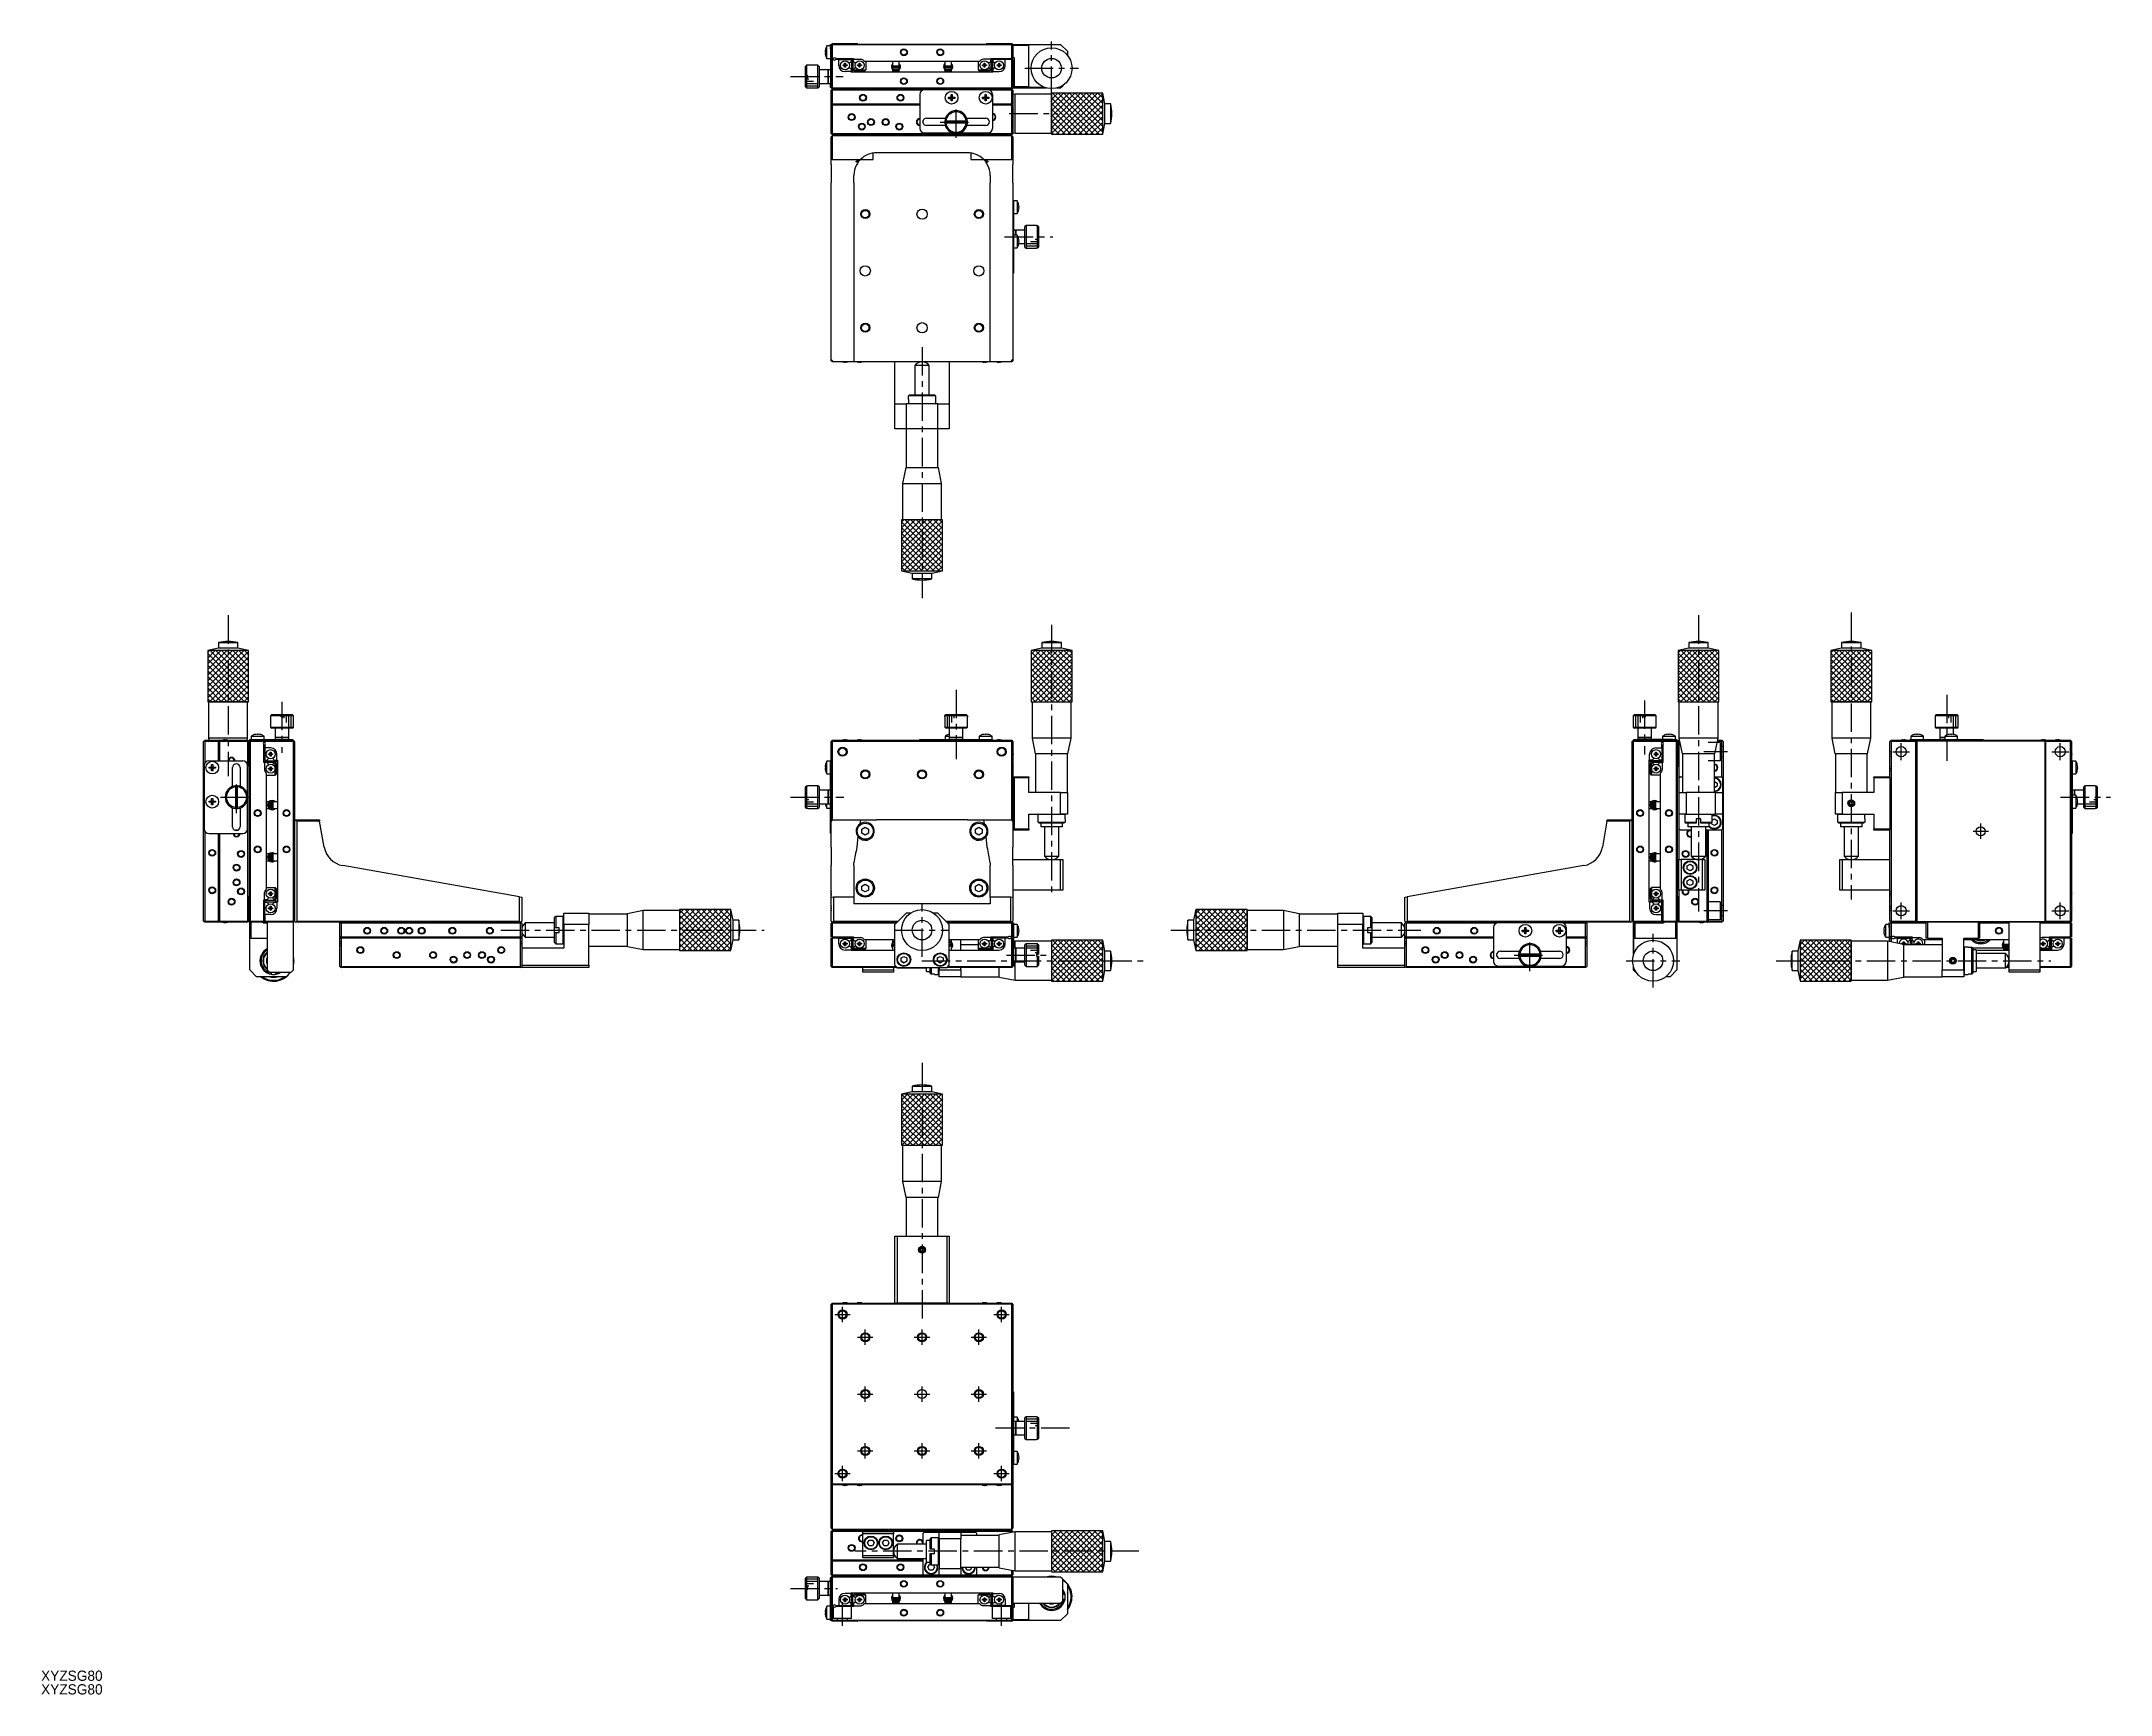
# Model space of a CAD drawing. Extents: x -524 to 387, y 9 to 736.
import ezdxf

# ---------------------------------------------------------------- set-up
doc = ezdxf.new("R2010")
doc.units = 0
doc.header["$LTSCALE"] = 10
doc.linetypes.add('CENTER', pattern=[2, 1.25, -0.25, 0.25, -0.25])
doc.linetypes.add('DASHED', pattern=[3.5, 2, -1.5])
doc.layers.get('0').update_dxf_attribs({"linetype": 'CONTINUOUS'})
doc.layers.add('CENTER', color=1, linetype='CENTER')
doc.styles.get("Standard").update_dxf_attribs({"font": 'FGP教科書体NT-M'})

msp = doc.modelspace()

# ---------------------------------------------------------------- texts
at = {"color": 7}
for p in [(-523.793557, 15.096252), (-523.793557, 9.096252)]:
    msp.add_text('XYZSG80', height=4.5, dxfattribs=at).set_placement(p)

# ---------------------------------------------------------------- linework, layer by layer
at = {"color": 7, "linetype": 'CONTINUOUS'}
for p, q in [((-178.764492, 731.931593), (-178.571234, 731.931593)), ((-178.571234, 731.411593), (-178.764492, 731.411593)), ((-178.577403, 733.07374), (-178.571234, 733.070732)), ((-178.571234, 730.272453), (-178.577403, 730.269445)), ((-178.571234, 731.931593), (-178.571234, 731.411593)), ((-177.920493, 728.871593), (-177.920493, 734.471593)), ((-176.37803, 734.471593), (-177.920493, 734.471593)), ((-177.920493, 728.871593), (-176.37803, 728.871593)), ((-176.37803, 733.171593), (-176.37803, 735.171593)), ((-176.37803, 735.171593), (-176.07803, 735.171593)), ((-176.37803, 733.171593), (-176.37803, 718.171593)), ((-175.82803, 735.221593), (-176.07803, 734.971593)), ((-176.07803, 735.171593), (-176.07803, 734.971593)), ((-176.07803, 728.971593), (-176.07803, 734.971593)), ((-176.07803, 728.971593), (-176.07803, 728.471593)), ((-175.57803, 728.971593), (-176.07803, 728.971593)), ((-175.57803, 735.471593), (-175.82803, 735.221593)), ((-175.82803, 735.221593), (-175.57803, 734.971593)), ((-175.57803, 735.471593), (-164.57803, 735.471593)), ((-175.57803, 734.971593), (-175.57803, 728.971593)), ((-96.57803, 734.971593), (-175.57803, 734.971593)), ((-175.57803, 728.971593), (-175.239468, 728.971593)), ((-173.916592, 728.971593), (-166.27803, 728.971593)), ((-166.27803, 728.971593), (-166.27803, 728.671593)), ((-166.27803, 728.671593), (-163.056015, 728.671593)), ((-166.27803, 727.516005), (-166.27803, 728.671593)), ((-164.22803, 735.121593), (-164.57803, 735.471593)), ((-107.92803, 735.121593), (-164.22803, 735.121593)), ((-105.87803, 728.671593), (-109.100045, 728.671593)), ((-107.57803, 735.471593), (-107.92803, 735.121593)), ((-107.57803, 735.471593), (-96.57803, 735.471593)), ((-105.87803, 728.971593), (-96.57803, 728.971593)), ((-105.87803, 728.671593), (-105.87803, 728.971593)), ((-105.87803, 727.516005), (-105.87803, 728.671593)), ((-96.32803, 735.221593), (-96.57803, 735.471593)), ((-96.57803, 734.971593), (-96.32803, 735.221593)), ((-96.57803, 728.971593), (-96.57803, 734.971593)), ((-96.07803, 728.971593), (-96.57803, 728.971593)), ((-96.07803, 734.971593), (-96.32803, 735.221593)), ((-96.07803, 735.171593), (-89.07803, 735.171593)), ((-96.07803, 734.971593), (-96.07803, 735.171593)), ((-96.07803, 734.971593), (-96.07803, 728.971593)), ((-89.07803, 734.671593), (-96.07803, 734.671593)), ((-96.07803, 729.671593), (-95.57803, 729.171593)), ((-95.57803, 729.171593), (-95.57803, 716.671593)), ((-89.07803, 735.171593), (-89.07803, 734.671593)), ((-89.07803, 735.171593), (-75.07803, 735.171593)), ((-89.07803, 716.671593), (-89.07803, 734.671593)), ((-72.07803, 732.171593), (-75.07803, 735.171593)), ((-72.07803, 732.171593), (-72.07803, 730.328447)), ((-186.87803, 725.971593), (-187.37803, 725.471593)), ((-187.37803, 721.371593), (-187.37803, 725.471593)), ((-186.87803, 721.371593), (-187.37803, 721.371593)), ((-186.87803, 720.571593), (-187.37803, 720.571593)), ((-187.37803, 720.571593), (-186.87803, 720.571593)), ((-187.37803, 716.471593), (-187.37803, 720.571593)), ((-186.87803, 725.971593), (-186.87803, 721.371593)), ((-181.87803, 725.971593), (-186.87803, 725.971593)), ((-186.37803, 721.371593), (-186.87803, 721.371593)), ((-186.37803, 720.571593), (-186.87803, 720.571593)), ((-186.87803, 720.571593), (-186.87803, 715.971593)), ((-186.87803, 720.571593), (-186.37803, 720.571593)), ((-186.37803, 720.571593), (-186.37803, 721.371593)), ((-181.87803, 715.971593), (-181.87803, 725.971593)), ((-181.37803, 725.471593), (-181.87803, 725.971593)), ((-181.37803, 725.471593), (-181.37803, 716.471593)), ((-177.37803, 723.971593), (-181.37803, 723.971593)), ((-177.37803, 717.971593), (-177.37803, 723.971593)), ((-177.37803, 723.971593), (-177.37803, 717.971593)), ((-176.37803, 723.971593), (-177.37803, 723.971593)), ((-176.07803, 715.971593), (-176.07803, 728.471593)), ((-176.07803, 728.471593), (-175.57803, 728.471593)), ((-175.57803, 728.471593), (-175.57803, 715.971593)), ((-175.17803, 728.471593), (-175.57803, 728.471593)), ((-172.72803, 728.471593), (-173.97803, 728.471593)), ((-172.72803, 725.921593), (-172.72803, 728.471593)), ((-172.72803, 728.471593), (-167.27803, 728.471593)), ((-170.864391, 726.151593), (-170.15803, 726.151593)), ((-170.864391, 725.791593), (-170.864391, 726.151593)), ((-170.15803, 725.791593), (-170.864391, 725.791593)), ((-170.864391, 725.791593), (-170.15803, 725.791593)), ((-170.15803, 726.857954), (-169.79803, 726.857954)), ((-170.15803, 726.151593), (-170.15803, 726.857954)), ((-170.147658, 726.14122), (-170.15803, 726.151593)), ((-170.147658, 725.801965), (-170.15803, 725.791593)), ((-170.15803, 725.085231), (-170.15803, 725.791593)), ((-169.79803, 725.085231), (-170.15803, 725.085231)), ((-170.147658, 726.14122), (-169.808402, 726.14122)), ((-170.147658, 725.801965), (-170.147658, 726.14122)), ((-169.808402, 725.801965), (-170.147658, 725.801965)), ((-167.27803, 723.171593), (-169.97803, 723.171593)), ((-169.808402, 726.14122), (-169.79803, 726.151593)), ((-169.808402, 726.14122), (-169.808402, 725.801965)), ((-169.808402, 725.801965), (-169.79803, 725.791593)), ((-169.79803, 726.857954), (-169.79803, 726.151593)), ((-169.79803, 726.151593), (-169.091668, 726.151593)), ((-169.79803, 725.791593), (-169.79803, 725.085231)), ((-169.091668, 725.791593), (-169.79803, 725.791593)), ((-169.091668, 725.791593), (-169.79803, 725.791593)), ((-169.091668, 726.151593), (-169.091668, 725.791593)), ((-167.27803, 727.516005), (-167.57178, 727.346408)), ((-167.57178, 724.596777), (-167.27803, 724.427181)), ((-167.27803, 728.471593), (-167.27803, 727.516005)), ((-167.27803, 724.427181), (-167.27803, 723.171593)), ((-167.27803, 722.971593), (-167.27803, 723.171593)), ((-104.87803, 722.971593), (-167.27803, 722.971593)), ((-167.07803, 728.471593), (-167.07803, 723.471593)), ((-167.07803, 728.471593), (-166.47803, 728.471593)), ((-166.47803, 723.471593), (-167.07803, 723.471593)), ((-166.47803, 728.471593), (-166.47803, 723.471593)), ((-166.47803, 728.471593), (-166.47803, 727.530489)), ((-166.47803, 724.412697), (-166.47803, 723.471593)), ((-166.478028, 727.530488), (-166.478028, 727.621593)), ((-166.478028, 724.321593), (-166.478028, 727.621593)), ((-166.478028, 727.530488), (-166.478028, 727.621593)), ((-166.478028, 727.530488), (-166.478028, 727.621593)), ((-166.478028, 727.530488), (-166.478028, 727.621593)), ((-166.478028, 727.530488), (-166.478028, 727.621593)), ((-166.478028, 727.530488), (-166.478028, 727.621593)), ((-166.478028, 727.530488), (-166.478028, 727.621593)), ((-166.478028, 727.530488), (-166.478028, 727.621593)), ((-166.478028, 727.530488), (-166.478028, 727.621593)), ((-166.478028, 727.530488), (-166.478028, 727.621593)), ((-166.478028, 727.530488), (-166.478028, 727.621593)), ((-166.478028, 727.530488), (-166.478028, 727.621593)), ((-166.478028, 727.530488), (-166.478028, 727.621593)), ((-166.478028, 727.530488), (-166.478028, 727.621593)), ((-166.478028, 727.530488), (-166.478028, 727.621593)), ((-166.478028, 727.530488), (-166.478028, 727.621593)), ((-166.478028, 727.530488), (-166.478028, 727.621593)), ((-166.478028, 727.530488), (-166.478028, 727.621593)), ((-166.478028, 727.530488), (-166.478028, 727.621593)), ((-166.478028, 727.530488), (-166.478028, 727.621593)), ((-166.478028, 727.530488), (-166.478028, 727.621593)), ((-166.478028, 727.530488), (-166.478028, 727.621593)), ((-166.478028, 727.530488), (-166.478028, 727.621593)), ((-166.478028, 727.530488), (-166.478028, 727.621593)), ((-166.478028, 727.530488), (-166.478028, 727.621593)), ((-166.478028, 727.530488), (-166.478028, 727.621593)), ((-166.478028, 727.530488), (-166.478028, 727.621593)), ((-166.478028, 727.530488), (-166.478028, 727.621593)), ((-166.478028, 727.530488), (-166.478028, 727.621593)), ((-166.478028, 727.530488), (-166.478028, 727.621593)), ((-166.478028, 727.530488), (-166.478028, 727.621593)), ((-166.478028, 724.321593), (-166.478028, 724.412697)), ((-166.478028, 724.321593), (-166.478028, 724.412697)), ((-166.478028, 724.321593), (-166.478028, 724.412697)), ((-166.478028, 724.321593), (-166.478028, 724.412697)), ((-166.478028, 724.321593), (-166.478028, 724.412697)), ((-166.478028, 724.321593), (-166.478028, 724.412697)), ((-166.478028, 724.321593), (-166.478028, 724.412697)), ((-166.478028, 724.321593), (-166.478028, 724.412697)), ((-166.478028, 724.321593), (-166.478028, 724.412697)), ((-166.478028, 724.321593), (-166.478028, 724.412697)), ((-166.478028, 724.321593), (-166.478028, 724.412697)), ((-166.478028, 724.321593), (-166.478028, 724.412697)), ((-166.478028, 724.321593), (-166.478028, 724.412697)), ((-166.478028, 724.321593), (-166.478028, 724.412697)), ((-166.478028, 724.321593), (-166.478028, 724.412697)), ((-166.478028, 724.321593), (-166.478028, 724.412697)), ((-166.478028, 724.321593), (-166.478028, 724.412697)), ((-166.478028, 724.321593), (-166.478028, 724.412697)), ((-166.478028, 724.321593), (-166.478028, 724.412697)), ((-166.478028, 724.321593), (-166.478028, 724.412697)), ((-166.478028, 724.321593), (-166.478028, 724.412697)), ((-166.478028, 724.321593), (-166.478028, 724.412697)), ((-166.478028, 724.321593), (-166.478028, 724.412697)), ((-166.478028, 724.321593), (-166.478028, 724.412697)), ((-165.98428, 727.346408), (-166.27803, 727.516005)), ((-166.27803, 724.427181), (-165.98428, 724.596777)), ((-166.27803, 723.971593), (-166.27803, 724.427181)), ((-165.77803, 723.471593), (-166.27803, 723.971593)), ((-166.27803, 723.971593), (-163.57803, 723.971593)), ((-161.27803, 723.471593), (-165.77803, 723.471593)), ((-164.464391, 726.151593), (-163.75803, 726.151593)), ((-164.464391, 725.791593), (-164.464391, 726.151593)), ((-163.75803, 725.791593), (-164.464391, 725.791593)), ((-164.464391, 725.791593), (-163.75803, 725.791593)), ((-163.75803, 726.857954), (-163.39803, 726.857954)), ((-163.75803, 726.151593), (-163.75803, 726.857954)), ((-163.747658, 726.14122), (-163.75803, 726.151593)), ((-163.747658, 725.801965), (-163.75803, 725.791593)), ((-163.75803, 725.085231), (-163.75803, 725.791593)), ((-163.39803, 725.085231), (-163.75803, 725.085231)), ((-163.747658, 726.14122), (-163.408402, 726.14122)), ((-163.747658, 725.801965), (-163.747658, 726.14122)), ((-163.408402, 725.801965), (-163.747658, 725.801965)), ((-163.57803, 723.971593), (-160.77803, 723.971593)), ((-163.408402, 726.14122), (-163.39803, 726.151593)), ((-163.408402, 726.14122), (-163.408402, 725.801965)), ((-163.408402, 725.801965), (-163.39803, 725.791593)), ((-163.39803, 726.857954), (-163.39803, 726.151593)), ((-163.39803, 726.151593), (-162.691668, 726.151593)), ((-163.39803, 725.791593), (-163.39803, 725.085231)), ((-162.691668, 725.791593), (-163.39803, 725.791593)), ((-162.691668, 725.791593), (-163.39803, 725.791593)), ((-162.691668, 726.151593), (-162.691668, 725.791593)), ((-161.498968, 727.771593), (-110.657092, 727.771593)), ((-160.77803, 723.971593), (-161.27803, 723.471593)), ((-160.77803, 727.771593), (-160.77803, 723.971593)), ((-149.42546, 724.600864), (-149.404824, 724.545121)), ((-149.403898, 724.545593), (-149.390945, 724.515335)), ((-145.784717, 725.541858), (-149.334717, 725.541858)), ((-149.334717, 725.091858), (-145.784717, 725.091858)), ((-149.011374, 724.771507), (-149.094336, 725.091841)), ((-149.094009, 725.541912), (-149.042426, 725.771685)), ((-149.07803, 727.771593), (-149.07803, 725.771593)), ((-149.07803, 725.771593), (-146.07803, 725.771593)), ((-146.07803, 724.771593), (-149.07803, 724.771593)), ((-149.07803, 724.771593), (-149.07803, 724.271593)), ((-149.07803, 724.271593), (-149.023713, 724.271593)), ((-149.07803, 724.016795), (-149.07803, 722.971593)), ((-149.023713, 724.271593), (-146.132347, 724.271593)), ((-148.494545, 723.771593), (-149.023713, 724.271593)), ((-149.010238, 724.825385), (-149.009681, 724.83901)), ((-149.010095, 724.811752), (-149.010238, 724.825385)), ((-149.009253, 724.798148), (-149.010095, 724.811752)), ((-149.009681, 724.83901), (-149.008426, 724.852589)), ((-149.007715, 724.78461), (-149.009253, 724.798148)), ((-149.008426, 724.852589), (-149.006476, 724.866087)), ((-149.005565, 724.771591), (-149.007715, 724.78461)), ((-149.006476, 724.866087), (-149.003837, 724.879467)), ((-149.003837, 724.879467), (-149.000517, 724.892693)), ((-149.000517, 724.892693), (-148.996527, 724.90573)), ((-148.996527, 724.90573), (-148.991877, 724.918544)), ((-148.991877, 724.918544), (-148.986583, 724.9311)), ((-148.986583, 724.9311), (-148.980661, 724.943367)), ((-148.980661, 724.943367), (-148.974127, 724.955314)), ((-148.974127, 724.955314), (-148.967001, 724.96691)), ((-148.967001, 724.96691), (-148.959303, 724.978128)), ((-148.57803, 724.971593), (-148.964262, 724.971593)), ((-148.959303, 724.978128), (-148.951056, 724.988939)), ((-148.951056, 724.988939), (-148.942282, 724.999319)), ((-148.942282, 724.999319), (-148.933005, 725.009243)), ((-148.933005, 725.009243), (-148.923251, 725.018688)), ((-148.923251, 725.018688), (-148.913046, 725.027633)), ((-148.913046, 725.027633), (-148.902416, 725.036059)), ((-148.902416, 725.036059), (-148.891389, 725.043945)), ((-148.891389, 725.043945), (-148.879993, 725.051277)), ((-148.879993, 725.051277), (-148.868256, 725.058038)), ((-148.868256, 725.058038), (-148.856208, 725.064214)), ((-148.856208, 725.064214), (-148.843878, 725.069793)), ((-148.843878, 725.069793), (-148.831296, 725.074762)), ((-148.831296, 725.074762), (-148.818491, 725.079113)), ((-148.818491, 725.079113), (-148.805496, 725.082837)), ((-148.805496, 725.082837), (-148.792339, 725.085925)), ((-148.792339, 725.085925), (-148.779052, 725.088373)), ((-148.779052, 725.088373), (-148.765666, 725.090176)), ((-148.765666, 725.090176), (-148.752212, 725.09133)), ((-148.752212, 725.09133), (-148.738721, 725.091834)), ((-148.738721, 725.091834), (-148.735165, 725.091858)), ((-148.57803, 725.771593), (-148.57803, 725.541858)), ((-148.57803, 725.091858), (-148.57803, 724.771593)), ((-146.661515, 723.771593), (-148.494545, 723.771593)), ((-146.132347, 724.271593), (-146.661515, 723.771593)), ((-146.57803, 725.541858), (-146.57803, 725.771593)), ((-146.57803, 724.771593), (-146.57803, 725.091858)), ((-146.155306, 724.971593), (-146.57803, 724.971593)), ((-146.384269, 725.091858), (-146.371483, 725.09156)), ((-146.371483, 725.09156), (-146.358019, 725.090612)), ((-146.358019, 725.090612), (-146.344617, 725.089015)), ((-146.344617, 725.089015), (-146.33131, 725.086774)), ((-146.33131, 725.086774), (-146.318127, 725.083893)), ((-146.318127, 725.083893), (-146.305099, 725.080378)), ((-146.305099, 725.080378), (-146.292257, 725.076238)), ((-146.292257, 725.076238), (-146.27963, 725.071479)), ((-146.27963, 725.071479), (-146.267248, 725.066113)), ((-146.267248, 725.066113), (-146.25514, 725.060151)), ((-146.25514, 725.060151), (-146.243335, 725.053605)), ((-146.243335, 725.053605), (-146.231861, 725.046489)), ((-146.231861, 725.046489), (-146.220747, 725.038818)), ((-146.220747, 725.038818), (-146.210019, 725.030608)), ((-146.210019, 725.030608), (-146.199705, 725.021877)), ((-146.199705, 725.021877), (-146.18983, 725.012644)), ((-146.18983, 725.012644), (-146.180421, 725.00293)), ((-146.180421, 725.00293), (-146.171501, 724.992755)), ((-146.171501, 724.992755), (-146.163095, 724.982144)), ((-146.163095, 724.982144), (-146.155226, 724.97112)), ((-146.155226, 724.97112), (-146.147914, 724.959709)), ((-146.147914, 724.959709), (-146.141182, 724.947939)), ((-146.141182, 724.947939), (-146.135047, 724.935836)), ((-146.135047, 724.935836), (-146.129529, 724.923432)), ((-146.132347, 724.271593), (-146.07803, 724.271593)), ((-146.129529, 724.923432), (-146.124644, 724.910756)), ((-146.124644, 724.910756), (-146.120406, 724.897841)), ((-146.120406, 724.897841), (-146.11683, 724.88472)), ((-146.11683, 724.88472), (-146.113926, 724.871426)), ((-146.113926, 724.871426), (-146.111704, 724.857994)), ((-146.112974, 724.776535), (-146.113871, 724.771578)), ((-146.111019, 724.790032), (-146.112974, 724.776535)), ((-146.111704, 724.857994), (-146.110172, 724.844461)), ((-146.109759, 724.80361), (-146.111019, 724.790032)), ((-146.110172, 724.844461), (-146.109336, 724.830861)), ((-146.109197, 724.817232), (-146.109759, 724.80361)), ((-146.109336, 724.830861), (-146.109197, 724.817232)), ((-145.975972, 724.612544), (-146.078044, 724.66468)), ((-146.07803, 725.771593), (-146.07803, 727.771593)), ((-146.07803, 724.271593), (-146.07803, 724.771593)), ((-146.07803, 724.675153), (-146.06691, 724.668844)), ((-146.07803, 722.971593), (-146.07803, 723.975275)), ((-146.077199, 725.771839), (-146.025112, 725.54191)), ((-146.06691, 724.668844), (-146.054922, 724.662314)), ((-146.054922, 724.662314), (-146.042136, 724.655601)), ((-146.042136, 724.655601), (-146.028631, 724.648747)), ((-146.028631, 724.648747), (-146.014488, 724.641791)), ((-146.014488, 724.641791), (-145.99979, 724.634775)), ((-145.99979, 724.634775), (-145.984626, 724.627743)), ((-145.984626, 724.627743), (-145.969088, 724.620736)), ((-145.719415, 724.536226), (-145.975972, 724.612544)), ((-145.969088, 724.620736), (-145.953268, 724.613795)), ((-145.953268, 724.613795), (-145.937262, 724.606964)), ((-145.937262, 724.606964), (-145.921166, 724.600282)), ((-145.921166, 724.600282), (-145.905075, 724.59379)), ((-145.905075, 724.59379), (-145.889088, 724.587526)), ((-145.889088, 724.587526), (-145.873299, 724.58153)), ((-145.873299, 724.58153), (-145.857803, 724.575835)), ((-145.857803, 724.575835), (-145.842695, 724.570477)), ((-145.842695, 724.570477), (-145.828063, 724.565488)), ((-145.828063, 724.565488), (-145.813996, 724.560898)), ((-145.813996, 724.560898), (-145.800579, 724.556733)), ((-145.800579, 724.556733), (-145.787892, 724.55302)), ((-145.787892, 724.55302), (-145.776011, 724.549781)), ((-145.776011, 724.549781), (-145.765007, 724.547034)), ((-145.765007, 724.547034), (-145.754947, 724.544797)), ((-145.754947, 724.544797), (-145.745891, 724.543083)), ((-145.745891, 724.543083), (-145.737893, 724.541902)), ((-145.737893, 724.541902), (-145.731001, 724.541261)), ((-145.733937, 724.502998), (-145.71678, 724.542646)), ((-145.731001, 724.541261), (-145.725257, 724.541164)), ((-145.725257, 724.541164), (-145.720695, 724.541612)), ((-145.720695, 724.541612), (-145.715107, 724.544268)), ((-145.715867, 725.100614), (-145.716645, 725.102445)), ((-145.70274, 725.067313), (-145.715867, 725.100614)), ((-145.715107, 724.544268), (-145.71461, 724.545121)), ((-145.71461, 724.545121), (-145.702273, 724.576708)), ((-145.691294, 725.03341), (-145.70274, 725.067313)), ((-145.702273, 724.576708), (-145.690887, 724.610639)), ((-145.694934, 724.596955), (-145.561185, 725.288201)), ((-145.681557, 724.998988), (-145.691294, 725.03341)), ((-145.690887, 724.610639), (-145.681212, 724.645088)), ((-145.673551, 724.964131), (-145.681557, 724.998988)), ((-145.681212, 724.645088), (-145.673272, 724.679968)), ((-145.667296, 724.928924), (-145.673551, 724.964131)), ((-145.673272, 724.679968), (-145.667084, 724.715192)), ((-145.662807, 724.893454), (-145.667296, 724.928924)), ((-145.667084, 724.715192), (-145.662665, 724.750675)), ((-145.660094, 724.857806), (-145.662807, 724.893454)), ((-145.662665, 724.750675), (-145.660023, 724.78633)), ((-145.659166, 724.822069), (-145.660094, 724.857806)), ((-145.660023, 724.78633), (-145.659166, 724.822069)), ((-126.463143, 724.610092), (-126.442508, 724.554349)), ((-126.441581, 724.554821), (-126.428628, 724.524564)), ((-122.822401, 725.551087), (-126.372401, 725.551087)), ((-126.372401, 725.101087), (-122.822401, 725.101087)), ((-126.045575, 724.771562), (-126.132019, 725.101069)), ((-126.131693, 725.551141), (-126.082874, 725.771762)), ((-126.082874, 725.771762), (-126.078263, 725.786915)), ((-126.07803, 727.771593), (-126.07803, 725.771593)), ((-126.07803, 725.771593), (-123.07803, 725.771593)), ((-123.07803, 724.771593), (-126.07803, 724.771593)), ((-126.07803, 724.771593), (-126.07803, 724.271593)), ((-126.07803, 724.271593), (-126.023713, 724.271593)), ((-126.07803, 723.983341), (-126.07803, 722.971593)), ((-126.047922, 724.834613), (-126.047365, 724.848238)), ((-126.047779, 724.820981), (-126.047922, 724.834613)), ((-126.046937, 724.807377), (-126.047779, 724.820981)), ((-126.047365, 724.848238), (-126.04611, 724.861818)), ((-126.045398, 724.793839), (-126.046937, 724.807377)), ((-126.04611, 724.861818), (-126.04416, 724.875316)), ((-126.043169, 724.780403), (-126.045398, 724.793839)), ((-126.04416, 724.875316), (-126.041521, 724.888696)), ((-126.041316, 724.771577), (-126.043169, 724.780403)), ((-126.041521, 724.888696), (-126.038201, 724.901922)), ((-126.038201, 724.901922), (-126.03421, 724.914959)), ((-126.03421, 724.914959), (-126.029561, 724.927772)), ((-126.029561, 724.927772), (-126.024267, 724.940329)), ((-126.024267, 724.940329), (-126.018344, 724.952596)), ((-125.494545, 723.771593), (-126.023713, 724.271593)), ((-126.023713, 724.271593), (-123.132347, 724.271593)), ((-126.018344, 724.952596), (-126.01181, 724.964542)), ((-126.01181, 724.964542), (-126.004684, 724.976139)), ((-125.57803, 724.971593), (-126.007698, 724.971593)), ((-126.004684, 724.976139), (-125.996987, 724.987356)), ((-125.996987, 724.987356), (-125.988739, 724.998168)), ((-125.988739, 724.998168), (-125.979965, 725.008548)), ((-125.979965, 725.008548), (-125.970689, 725.018472)), ((-125.970689, 725.018472), (-125.960935, 725.027917)), ((-125.960935, 725.027917), (-125.95073, 725.036862)), ((-125.95073, 725.036862), (-125.9401, 725.045287)), ((-125.9401, 725.045287), (-125.929072, 725.053174)), ((-125.929072, 725.053174), (-125.917676, 725.060506)), ((-125.917676, 725.060506), (-125.90594, 725.067267)), ((-125.90594, 725.067267), (-125.893891, 725.073443)), ((-125.893891, 725.073443), (-125.881561, 725.079021)), ((-125.881561, 725.079021), (-125.868979, 725.083991)), ((-125.868979, 725.083991), (-125.856175, 725.088342)), ((-125.856175, 725.088342), (-125.843179, 725.092065)), ((-125.843179, 725.092065), (-125.830023, 725.095154)), ((-125.830023, 725.095154), (-125.816736, 725.097602)), ((-125.816736, 725.097602), (-125.80335, 725.099405)), ((-125.80335, 725.099405), (-125.789896, 725.100559)), ((-125.789896, 725.100559), (-125.776404, 725.101063)), ((-125.776404, 725.101063), (-125.772849, 725.101087)), ((-125.57803, 725.771593), (-125.57803, 725.551087)), ((-125.57803, 725.101087), (-125.57803, 724.771593)), ((-123.661515, 723.771593), (-125.494545, 723.771593)), ((-123.132347, 724.271593), (-123.661515, 723.771593)), ((-123.57803, 725.551087), (-123.57803, 725.771593)), ((-123.57803, 724.771593), (-123.57803, 725.101087)), ((-123.186884, 724.971593), (-123.57803, 724.971593)), ((-123.421952, 725.101087), (-123.409166, 725.100789)), ((-123.409166, 725.100789), (-123.395702, 725.09984)), ((-123.395702, 725.09984), (-123.382301, 725.098244)), ((-123.382301, 725.098244), (-123.368993, 725.096002)), ((-123.368993, 725.096002), (-123.35581, 725.093122)), ((-123.35581, 725.093122), (-123.342783, 725.089607)), ((-123.342783, 725.089607), (-123.329941, 725.085466)), ((-123.329941, 725.085466), (-123.317314, 725.080708)), ((-123.317314, 725.080708), (-123.304931, 725.075342)), ((-123.304931, 725.075342), (-123.292823, 725.06938)), ((-123.292823, 725.06938), (-123.281018, 725.062834)), ((-123.281018, 725.062834), (-123.269545, 725.055717)), ((-123.269545, 725.055717), (-123.25843, 725.048046)), ((-123.25843, 725.048046), (-123.247703, 725.039836)), ((-123.247703, 725.039836), (-123.237388, 725.031105)), ((-123.237388, 725.031105), (-123.227514, 725.021873)), ((-123.227514, 725.021873), (-123.218105, 725.012158)), ((-123.218105, 725.012158), (-123.209185, 725.001984)), ((-123.209185, 725.001984), (-123.200779, 724.991373)), ((-123.200779, 724.991373), (-123.192909, 724.980349)), ((-123.192909, 724.980349), (-123.185598, 724.968938)), ((-123.185598, 724.968938), (-123.178865, 724.957167)), ((-123.178865, 724.957167), (-123.172731, 724.945065)), ((-123.172731, 724.945065), (-123.167212, 724.932661)), ((-123.167212, 724.932661), (-123.162327, 724.919985)), ((-123.162327, 724.919985), (-123.15809, 724.90707)), ((-123.15809, 724.90707), (-123.154513, 724.893948)), ((-123.154513, 724.893948), (-123.151609, 724.880655)), ((-123.153303, 724.772385), (-123.153483, 724.771588)), ((-123.150658, 724.785764), (-123.153303, 724.772385)), ((-123.151609, 724.880655), (-123.149388, 724.867223)), ((-123.148703, 724.799261), (-123.150658, 724.785764)), ((-123.149388, 724.867223), (-123.147856, 724.853689)), ((-123.147443, 724.812838), (-123.148703, 724.799261)), ((-123.147856, 724.853689), (-123.147019, 724.84009)), ((-123.146881, 724.82646), (-123.147443, 724.812838)), ((-123.147019, 724.84009), (-123.146881, 724.82646)), ((-123.132347, 724.271593), (-123.07803, 724.271593)), ((-123.112014, 725.771644), (-123.062795, 725.551139)), ((-123.013655, 724.621773), (-123.078034, 724.652944)), ((-123.07803, 725.771593), (-123.07803, 727.771593)), ((-123.07803, 724.271593), (-123.07803, 724.771593)), ((-123.07803, 724.663908), (-123.063902, 724.656773)), ((-123.07803, 722.971593), (-123.07803, 724.027262)), ((-123.063902, 724.656773), (-123.0491, 724.649536)), ((-123.0491, 724.649536), (-123.033722, 724.642246)), ((-123.033722, 724.642246), (-123.017866, 724.634948)), ((-123.017866, 724.634948), (-123.001635, 724.62769)), ((-122.757098, 724.545454), (-123.013655, 724.621773)), ((-123.001635, 724.62769), (-122.985134, 724.620519)), ((-122.985134, 724.620519), (-122.968469, 724.613481)), ((-122.968469, 724.613481), (-122.951749, 724.606622)), ((-122.951749, 724.606622), (-122.935081, 724.599987)), ((-122.935081, 724.599987), (-122.918574, 724.593618)), ((-122.918574, 724.593618), (-122.902335, 724.587556)), ((-122.902335, 724.587556), (-122.886467, 724.581841)), ((-122.886467, 724.581841), (-122.871074, 724.576509)), ((-122.871074, 724.576509), (-122.856256, 724.571596)), ((-122.856256, 724.571596), (-122.842108, 724.567132)), ((-122.842108, 724.567132), (-122.828722, 724.563147)), ((-122.828722, 724.563147), (-122.816185, 724.559667)), ((-122.816185, 724.559667), (-122.804577, 724.556713)), ((-122.804577, 724.556713), (-122.793973, 724.554306)), ((-122.793973, 724.554306), (-122.784443, 724.552461)), ((-122.784443, 724.552461), (-122.776048, 724.551189)), ((-122.776048, 724.551189), (-122.768842, 724.550499)), ((-122.77162, 724.512227), (-122.757123, 724.54557)), ((-122.768842, 724.550499), (-122.762872, 724.550395)), ((-122.762872, 724.550395), (-122.758176, 724.550878)), ((-122.758176, 724.550878), (-122.75279, 724.553497)), ((-122.75355, 725.109843), (-122.754329, 725.111674)), ((-122.740424, 725.076542), (-122.75355, 725.109843)), ((-122.75279, 724.553497), (-122.752293, 724.554349)), ((-122.752293, 724.554349), (-122.739956, 724.585936)), ((-122.728978, 725.042638), (-122.740424, 725.076542)), ((-122.739956, 724.585936), (-122.728571, 724.619868)), ((-122.732617, 724.606183), (-122.598868, 725.29743)), ((-122.71924, 725.008216), (-122.728978, 725.042638)), ((-122.728571, 724.619868), (-122.718896, 724.654317)), ((-122.711234, 724.973359), (-122.71924, 725.008216)), ((-122.718896, 724.654317), (-122.710955, 724.689196)), ((-122.704979, 724.938152), (-122.711234, 724.973359)), ((-122.710955, 724.689196), (-122.704768, 724.72442)), ((-122.70049, 724.902682), (-122.704979, 724.938152)), ((-122.704768, 724.72442), (-122.700348, 724.759903)), ((-122.697778, 724.867035), (-122.70049, 724.902682)), ((-122.700348, 724.759903), (-122.697707, 724.795558)), ((-122.696849, 724.831298), (-122.697778, 724.867035)), ((-122.697707, 724.795558), (-122.696849, 724.831298)), ((-111.37803, 727.771593), (-111.37803, 723.971593)), ((-111.37803, 723.971593), (-108.57803, 723.971593)), ((-110.87803, 723.471593), (-111.37803, 723.971593)), ((-106.37803, 723.471593), (-110.87803, 723.471593)), ((-109.464391, 726.151593), (-108.75803, 726.151593)), ((-109.464391, 725.791593), (-109.464391, 726.151593)), ((-108.75803, 725.791593), (-109.464391, 725.791593)), ((-109.464391, 725.791593), (-108.75803, 725.791593)), ((-108.75803, 726.857954), (-108.39803, 726.857954)), ((-108.75803, 726.151593), (-108.75803, 726.857954)), ((-108.747658, 726.14122), (-108.75803, 726.151593)), ((-108.747658, 725.801965), (-108.75803, 725.791593)), ((-108.75803, 725.085231), (-108.75803, 725.791593)), ((-108.39803, 725.085231), (-108.75803, 725.085231)), ((-108.747658, 726.14122), (-108.408402, 726.14122)), ((-108.747658, 725.801965), (-108.747658, 726.14122)), ((-108.408402, 725.801965), (-108.747658, 725.801965)), ((-108.57803, 723.971593), (-105.87803, 723.971593)), ((-108.408402, 726.14122), (-108.39803, 726.151593)), ((-108.408402, 726.14122), (-108.408402, 725.801965)), ((-108.408402, 725.801965), (-108.39803, 725.791593)), ((-108.39803, 726.857954), (-108.39803, 726.151593)), ((-108.39803, 726.151593), (-107.691668, 726.151593)), ((-108.39803, 725.791593), (-108.39803, 725.085231)), ((-107.691668, 725.791593), (-108.39803, 725.791593)), ((-107.691668, 725.791593), (-108.39803, 725.791593)), ((-107.691668, 726.151593), (-107.691668, 725.791593)), ((-105.87803, 723.971593), (-106.37803, 723.471593)), ((-106.17178, 727.346408), (-105.87803, 727.516005)), ((-105.87803, 724.427181), (-106.17178, 724.596777)), ((-105.87803, 723.971593), (-105.87803, 724.427181)), ((-105.678032, 727.530488), (-105.678032, 727.621593)), ((-105.678032, 724.321593), (-105.678032, 727.621593)), ((-105.678032, 727.530488), (-105.678032, 727.621593)), ((-105.678032, 727.530488), (-105.678032, 727.621593)), ((-105.678032, 727.530488), (-105.678032, 727.621593)), ((-105.678032, 727.530488), (-105.678032, 727.621593)), ((-105.678032, 727.530488), (-105.678032, 727.621593)), ((-105.678032, 727.530488), (-105.678032, 727.621593)), ((-105.678032, 727.530488), (-105.678032, 727.621593)), ((-105.678032, 727.530488), (-105.678032, 727.621593)), ((-105.678032, 727.530488), (-105.678032, 727.621593)), ((-105.678032, 727.530488), (-105.678032, 727.621593)), ((-105.678032, 727.530488), (-105.678032, 727.621593)), ((-105.678032, 727.530488), (-105.678032, 727.621593)), ((-105.678032, 727.530488), (-105.678032, 727.621593)), ((-105.678032, 727.530488), (-105.678032, 727.621593)), ((-105.678032, 727.530488), (-105.678032, 727.621593)), ((-105.678032, 727.530488), (-105.678032, 727.621593)), ((-105.678032, 727.530488), (-105.678032, 727.621593)), ((-105.678032, 727.530488), (-105.678032, 727.621593)), ((-105.678032, 727.530488), (-105.678032, 727.621593)), ((-105.678032, 727.530488), (-105.678032, 727.621593)), ((-105.678032, 727.530488), (-105.678032, 727.621593)), ((-105.678032, 727.530488), (-105.678032, 727.621593)), ((-105.678032, 727.530488), (-105.678032, 727.621593)), ((-105.678032, 727.530488), (-105.678032, 727.621593)), ((-105.678032, 727.530488), (-105.678032, 727.621593)), ((-105.678032, 727.530488), (-105.678032, 727.621593)), ((-105.678032, 727.530488), (-105.678032, 727.621593)), ((-105.678032, 727.530488), (-105.678032, 727.621593)), ((-105.678032, 727.530488), (-105.678032, 727.621593)), ((-105.678032, 727.530488), (-105.678032, 727.621593)), ((-105.678032, 724.321593), (-105.678032, 724.412697)), ((-105.678032, 724.321593), (-105.678032, 724.412697)), ((-105.678032, 724.321593), (-105.678032, 724.412697)), ((-105.678032, 724.321593), (-105.678032, 724.412697)), ((-105.678032, 724.321593), (-105.678032, 724.412697)), ((-105.678032, 724.321593), (-105.678032, 724.412697)), ((-105.678032, 724.321593), (-105.678032, 724.412697)), ((-105.678032, 724.321593), (-105.678032, 724.412697)), ((-105.678032, 724.321593), (-105.678032, 724.412697)), ((-105.678032, 724.321593), (-105.678032, 724.412697)), ((-105.678032, 724.321593), (-105.678032, 724.412697)), ((-105.678032, 724.321593), (-105.678032, 724.412697)), ((-105.678032, 724.321593), (-105.678032, 724.412697)), ((-105.678032, 724.321593), (-105.678032, 724.412697)), ((-105.678032, 724.321593), (-105.678032, 724.412697)), ((-105.678032, 724.321593), (-105.678032, 724.412697)), ((-105.678032, 724.321593), (-105.678032, 724.412697)), ((-105.678032, 724.321593), (-105.678032, 724.412697)), ((-105.678032, 724.321593), (-105.678032, 724.412697)), ((-105.678032, 724.321593), (-105.678032, 724.412697)), ((-105.678032, 724.321593), (-105.678032, 724.412697)), ((-105.67803, 728.471593), (-105.67803, 723.471593)), ((-105.07803, 728.471593), (-105.67803, 728.471593)), ((-105.67803, 728.471593), (-105.67803, 727.530489)), ((-105.67803, 724.412697), (-105.67803, 723.471593)), ((-105.67803, 723.471593), (-105.07803, 723.471593)), ((-105.07803, 728.471593), (-105.07803, 723.471593)), ((-104.87803, 728.471593), (-104.87803, 727.516005)), ((-99.42803, 728.471593), (-104.87803, 728.471593)), ((-104.87803, 727.516005), (-104.58428, 727.346408)), ((-104.58428, 724.596777), (-104.87803, 724.427181)), ((-104.87803, 724.427181), (-104.87803, 723.171593)), ((-104.87803, 723.171593), (-104.87803, 722.971593)), ((-104.87803, 723.171593), (-102.17803, 723.171593)), ((-103.064391, 726.151593), (-102.35803, 726.151593)), ((-103.064391, 725.791593), (-103.064391, 726.151593)), ((-102.35803, 725.791593), (-103.064391, 725.791593)), ((-103.064391, 725.791593), (-102.35803, 725.791593)), ((-102.35803, 726.857954), (-101.99803, 726.857954)), ((-102.35803, 726.151593), (-102.35803, 726.857954)), ((-102.347658, 726.14122), (-102.35803, 726.151593)), ((-102.347658, 725.801965), (-102.35803, 725.791593)), ((-102.35803, 725.085231), (-102.35803, 725.791593)), ((-101.99803, 725.085231), (-102.35803, 725.085231)), ((-102.347658, 726.14122), (-102.008402, 726.14122)), ((-102.347658, 725.801965), (-102.347658, 726.14122)), ((-102.008402, 725.801965), (-102.347658, 725.801965)), ((-102.008402, 726.14122), (-101.99803, 726.151593)), ((-102.008402, 726.14122), (-102.008402, 725.801965)), ((-102.008402, 725.801965), (-101.99803, 725.791593)), ((-101.99803, 726.857954), (-101.99803, 726.151593)), ((-101.99803, 726.151593), (-101.291668, 726.151593)), ((-101.99803, 725.791593), (-101.99803, 725.085231)), ((-101.291668, 725.791593), (-101.99803, 725.791593)), ((-101.291668, 725.791593), (-101.99803, 725.791593)), ((-101.291668, 726.151593), (-101.291668, 725.791593)), ((-99.42803, 725.921593), (-99.42803, 728.471593)), ((-96.57803, 728.471593), (-99.42803, 728.471593)), ((-96.57803, 715.971593), (-96.57803, 728.471593)), ((-96.57803, 728.471593), (-96.07803, 728.471593)), ((-96.07803, 728.471593), (-96.07803, 715.971593)), ((-95.57803, 727.471593), (-96.07803, 727.471593)), ((-187.37803, 716.471593), (-186.87803, 715.971593)), ((-186.87803, 715.971593), (-181.87803, 715.971593)), ((-181.87803, 715.971593), (-181.37803, 716.471593)), ((-181.37803, 717.971593), (-177.37803, 717.971593)), ((-177.37803, 717.971593), (-176.37803, 717.971593)), ((-176.37803, 716.171593), (-176.37803, 718.171593)), ((-176.07803, 716.171593), (-176.37803, 716.171593)), ((-175.82803, 715.721593), (-176.07803, 715.971593)), ((-176.07803, 714.971593), (-175.82803, 715.221593)), ((-176.07803, 708.971593), (-176.07803, 714.971593)), ((-175.57803, 715.971593), (-175.82803, 715.721593)), ((-175.82803, 715.721593), (-175.57803, 715.471593)), ((-175.82803, 715.221593), (-175.57803, 715.471593)), ((-175.57803, 714.971593), (-175.82803, 715.221593)), ((-175.57803, 715.971593), (-96.57803, 715.971593)), ((-175.57803, 715.471593), (-96.57803, 715.471593)), ((-96.57803, 715.471593), (-175.57803, 715.471593)), ((-175.57803, 714.971593), (-175.57803, 708.971593)), ((-135.94981, 714.971593), (-175.57803, 714.971593)), ((-137.07803, 713.171593), (-137.07803, 698.171593)), ((-107.07803, 715.171593), (-135.07803, 715.171593)), ((-124.477169, 711.411593), (-124.477169, 711.931593)), ((-124.477169, 711.931593), (-123.33803, 711.931593)), ((-123.33803, 711.411593), (-124.477169, 711.411593)), ((-124.477169, 711.411593), (-123.407472, 711.411593)), ((-123.407472, 711.411593), (-123.407472, 711.931593)), ((-123.33803, 711.411593), (-123.407472, 711.411593)), ((-123.33803, 713.070732), (-122.81803, 713.070732)), ((-123.33803, 711.931593), (-123.33803, 713.070732)), ((-123.33803, 712.001034), (-122.81803, 712.001034)), ((-123.33803, 710.272453), (-123.33803, 711.411593)), ((-122.81803, 711.342151), (-123.33803, 711.342151)), ((-122.81803, 713.070732), (-122.81803, 711.931593)), ((-122.81803, 711.931593), (-121.678891, 711.931593)), ((-122.81803, 711.411593), (-122.81803, 710.272453)), ((-121.678891, 711.411593), (-122.81803, 711.411593)), ((-122.748588, 711.411593), (-122.81803, 711.411593)), ((-122.748588, 711.931593), (-122.748588, 711.411593)), ((-121.678891, 711.411593), (-122.748588, 711.411593)), ((-121.678891, 711.931593), (-121.678891, 711.411593)), ((-109.477169, 711.411593), (-109.477169, 711.931593)), ((-109.477169, 711.931593), (-108.33803, 711.931593)), ((-108.33803, 711.411593), (-109.477169, 711.411593)), ((-109.477169, 711.411593), (-108.407472, 711.411593)), ((-108.407472, 711.411593), (-108.407472, 711.931593)), ((-108.33803, 711.411593), (-108.407472, 711.411593)), ((-108.33803, 713.070732), (-107.81803, 713.070732)), ((-108.33803, 711.931593), (-108.33803, 713.070732)), ((-108.33803, 712.001034), (-107.81803, 712.001034)), ((-108.33803, 710.272453), (-108.33803, 711.411593)), ((-107.81803, 711.342151), (-108.33803, 711.342151)), ((-107.81803, 713.070732), (-107.81803, 711.931593)), ((-107.81803, 711.931593), (-106.678891, 711.931593)), ((-107.81803, 711.411593), (-107.81803, 710.272453)), ((-106.678891, 711.411593), (-107.81803, 711.411593)), ((-107.748588, 711.411593), (-107.81803, 711.411593)), ((-107.748588, 711.931593), (-107.748588, 711.411593)), ((-106.678891, 711.411593), (-107.748588, 711.411593)), ((-106.678891, 711.931593), (-106.678891, 711.411593)), ((-96.57803, 714.971593), (-106.20625, 714.971593)), ((-105.07803, 713.171593), (-105.07803, 698.171593)), ((-96.32803, 715.721593), (-96.57803, 715.971593)), ((-96.32803, 715.721593), (-96.57803, 715.471593)), ((-96.57803, 715.471593), (-96.32803, 715.221593)), ((-96.32803, 715.221593), (-96.57803, 714.971593)), ((-96.57803, 708.971593), (-96.57803, 714.971593)), ((-96.07803, 715.971593), (-96.32803, 715.721593)), ((-96.32803, 715.221593), (-96.07803, 714.971593)), ((-96.07803, 715.971593), (-81.382374, 715.971593)), ((-96.07803, 714.971593), (-96.07803, 708.971593)), ((-95.07803, 713.271593), (-96.07803, 713.071593)), ((-95.57803, 716.671593), (-89.07803, 716.671593)), ((-95.57803, 716.171593), (-95.57803, 716.671593)), ((-89.07803, 716.171593), (-95.57803, 716.171593)), ((-95.07803, 696.071593), (-95.07803, 713.271593)), ((-79.07803, 713.271593), (-95.07803, 713.271593)), ((-89.07803, 716.671593), (-89.07803, 716.171593)), ((-82.03607, 716.171593), (-89.07803, 716.171593)), ((-79.07803, 713.671593), (-79.07803, 695.671593)), ((-79.07803, 713.671593), (-79.07803, 713.271593)), ((-56.57803, 713.671593), (-79.07803, 713.671593)), ((-79.07803, 696.071593), (-79.07803, 713.271593)), ((-76.773686, 715.971593), (-75.07803, 715.971593)), ((-75.07803, 716.171593), (-76.11999, 716.171593)), ((-75.07803, 716.171593), (-74.026988, 717.222635)), ((-75.07803, 715.971593), (-74.07803, 716.971593)), ((-74.07803, 717.171593), (-74.07803, 716.971593)), ((-56.57803, 704.671593), (-56.57803, 713.671593)), ((-55.57803, 708.971593), (-56.57803, 713.671593)), ((-176.267889, 706.151593), (-176.147552, 706.151593)), ((-176.147552, 705.791593), (-176.267889, 705.791593)), ((-176.152174, 706.860209), (-176.147552, 706.857954)), ((-176.147552, 705.085231), (-176.152174, 705.082977)), ((-176.147552, 706.151593), (-176.147552, 705.791593)), ((-175.57803, 708.971593), (-176.07803, 708.971593)), ((-176.07803, 708.671593), (-176.07803, 708.971593)), ((-176.07803, 708.671593), (-174.67803, 708.671593)), ((-176.07803, 708.471593), (-176.07803, 708.671593)), ((-176.07803, 695.971593), (-176.07803, 708.471593)), ((-176.07803, 708.471593), (-175.57803, 708.471593)), ((-175.57803, 708.971593), (-137.07803, 708.971593)), ((-175.57803, 708.471593), (-175.57803, 695.971593)), ((-137.07803, 708.471593), (-175.57803, 708.471593)), ((-174.67803, 708.471593), (-174.67803, 708.671593)), ((-134.07803, 702.721593), (-125.761778, 702.721593)), ((-125.560217, 701.371593), (-126.062004, 701.371593)), ((-116.595843, 701.371593), (-125.560217, 701.371593)), ((-122.81803, 710.272453), (-123.33803, 710.272453)), ((-116.094056, 701.371593), (-116.595843, 701.371593)), ((-116.394281, 702.721593), (-108.07803, 702.721593)), ((-107.81803, 710.272453), (-108.33803, 710.272453)), ((-105.07803, 708.971593), (-96.57803, 708.971593)), ((-96.57803, 708.471593), (-105.07803, 708.471593)), ((-96.07803, 708.671593), (-97.47803, 708.671593)), ((-97.47803, 708.471593), (-97.47803, 708.671593)), ((-96.07803, 708.971593), (-96.57803, 708.971593)), ((-96.57803, 695.971593), (-96.57803, 708.471593)), ((-96.57803, 708.471593), (-96.07803, 708.471593)), ((-96.07803, 708.971593), (-96.07803, 708.671593)), ((-96.07803, 708.471593), (-96.07803, 708.671593)), ((-96.07803, 708.471593), (-96.07803, 695.971593)), ((-96.008508, 706.857954), (-96.003886, 706.860209)), ((-96.008508, 706.151593), (-95.888171, 706.151593)), ((-96.008508, 705.791593), (-96.008508, 706.151593)), ((-95.888171, 705.791593), (-96.008508, 705.791593)), ((-96.003886, 705.082977), (-96.008508, 705.085231)), ((-56.57803, 695.671593), (-56.57803, 704.671593)), ((-55.57803, 704.671593), (-55.57803, 708.971593)), ((-53.07803, 708.971593), (-55.57803, 708.971593)), ((-55.57803, 700.371593), (-55.57803, 704.671593)), ((-53.07803, 708.971593), (-53.07803, 700.371593)), ((-175.82803, 695.721593), (-176.07803, 695.971593)), ((-176.07803, 694.471593), (-175.57803, 694.971593)), ((-176.07803, 684.383429), (-176.07803, 694.471593)), ((-175.57803, 695.971593), (-175.82803, 695.721593)), ((-175.57803, 695.471593), (-175.82803, 695.721593)), ((-175.57803, 695.971593), (-121.07803, 695.971593)), ((-175.57803, 694.971593), (-175.07803, 695.471593)), ((-96.57803, 695.471593), (-175.57803, 695.471593)), ((-175.57803, 694.971593), (-175.57803, 684.471593)), ((-96.57803, 694.971593), (-175.57803, 694.971593)), ((-135.07803, 696.171593), (-122.47803, 696.171593)), ((-125.831713, 699.421593), (-134.07803, 699.421593)), ((-126.062004, 700.571593), (-125.560217, 700.571593)), ((-125.560217, 700.571593), (-116.595843, 700.571593)), ((-121.07803, 695.971593), (-96.57803, 695.971593)), ((-119.67803, 696.171593), (-107.07803, 696.171593)), ((-116.595843, 700.571593), (-116.094056, 700.571593)), ((-108.07803, 699.421593), (-116.324347, 699.421593)), ((-97.07803, 695.471593), (-96.57803, 694.971593)), ((-96.32803, 695.721593), (-96.57803, 695.971593)), ((-96.32803, 695.721593), (-96.57803, 695.471593)), ((-96.57803, 684.471593), (-96.57803, 694.971593)), ((-96.57803, 694.971593), (-96.07803, 694.471593)), ((-96.07803, 695.971593), (-96.32803, 695.721593)), ((-96.07803, 696.271593), (-95.07803, 696.071593)), ((-96.07803, 694.471593), (-96.07803, 684.383429)), ((-95.07803, 696.071593), (-79.07803, 696.071593)), ((-79.07803, 696.071593), (-79.07803, 695.671593)), ((-79.07803, 695.671593), (-56.57803, 695.671593)), ((-56.57803, 695.671593), (-55.57803, 700.371593)), ((-55.57803, 700.371593), (-53.07803, 700.371593)), ((-175.57803, 684.471593), (-176.07803, 684.383429)), ((-176.07803, 682.355907), (-176.07803, 684.383429)), ((-175.57803, 684.471593), (-163.219458, 684.471593)), ((-165.07803, 683.589958), (-165.066451, 683.643584)), ((-165.065381, 683.533911), (-165.07803, 683.589958)), ((-165.066451, 683.643584), (-165.031782, 683.6969)), ((-165.027513, 683.478219), (-165.065381, 683.533911)), ((-165.031782, 683.6969), (-164.974224, 683.749596)), ((-164.964667, 683.423233), (-165.027513, 683.478219)), ((-164.974224, 683.749596), (-164.89411, 683.801369)), ((-164.87724, 683.369302), (-164.964667, 683.423233)), ((-164.89411, 683.801369), (-164.791903, 683.851917)), ((-164.765784, 683.316766), (-164.87724, 683.369302)), ((-164.791903, 683.851917), (-164.668196, 683.900949)), ((-164.631004, 683.265959), (-164.765784, 683.316766)), ((-164.668196, 683.900949), (-164.523703, 683.948181)), ((-164.473754, 683.2172), (-164.631004, 683.265959)), ((-164.523703, 683.948181), (-164.359263, 683.993338)), ((-164.295027, 683.170799), (-164.473754, 683.2172)), ((-164.359263, 683.993338), (-164.175827, 684.036161)), ((-164.295027, 683.170799), (-163.536175, 684.13313)), ((-164.175827, 684.036161), (-163.974457, 684.0764)), ((-163.974457, 684.0764), (-163.756319, 684.113823)), ((-163.756319, 684.113823), (-163.522675, 684.148213)), ((-163.218955, 684.471593), (-157.57803, 684.471593)), ((-157.57803, 684.471593), (-157.57803, 687.358453)), ((-116.07803, 687.471593), (-156.07803, 687.471593)), ((-114.57803, 687.358453), (-114.57803, 684.471593)), ((-114.57803, 684.471593), (-108.936353, 684.471593)), ((-108.936601, 684.471593), (-96.57803, 684.471593)), ((-108.633385, 684.148213), (-108.399741, 684.113823)), ((-108.631462, 684.146069), (-107.861032, 683.170799)), ((-108.399741, 684.113823), (-108.181603, 684.0764)), ((-108.181603, 684.0764), (-107.980232, 684.036161)), ((-107.980232, 684.036161), (-107.796796, 683.993338)), ((-107.682306, 683.2172), (-107.861032, 683.170799)), ((-107.796796, 683.993338), (-107.632356, 683.948181)), ((-107.525055, 683.265959), (-107.682306, 683.2172)), ((-107.632356, 683.948181), (-107.487864, 683.900949)), ((-107.390276, 683.316766), (-107.525055, 683.265959)), ((-107.487864, 683.900949), (-107.364157, 683.851917)), ((-107.27882, 683.369302), (-107.390276, 683.316766)), ((-107.364157, 683.851917), (-107.26195, 683.801369)), ((-107.191393, 683.423233), (-107.27882, 683.369302)), ((-107.26195, 683.801369), (-107.181835, 683.749596)), ((-107.128546, 683.478219), (-107.191393, 683.423233)), ((-107.181835, 683.749596), (-107.124277, 683.6969)), ((-107.090679, 683.533911), (-107.128546, 683.478219)), ((-107.124277, 683.6969), (-107.089608, 683.643584)), ((-107.07803, 683.589958), (-107.090679, 683.533911)), ((-107.089608, 683.643584), (-107.07803, 683.589958)), ((-96.07803, 684.383429), (-96.57803, 684.471593)), ((-96.07803, 684.383429), (-96.07803, 682.355907)), ((-176.07803, 682.355907), (-176.07803, 674.244311)), ((-176.07803, 596.471593), (-176.07803, 674.244311)), ((-166.07803, 674.244311), (-166.07803, 677.471593)), ((-166.07803, 674.244311), (-166.07803, 595.471593)), ((-106.07803, 677.471593), (-106.07803, 674.244311)), ((-106.07803, 595.471593), (-106.07803, 674.244311)), ((-96.07803, 674.244311), (-96.07803, 682.355907)), ((-96.07803, 674.244311), (-96.07803, 596.471593)), ((-96.07803, 666.471593), (-95.77803, 666.471593)), ((-95.77803, 666.471593), (-95.77803, 664.471593)), ((-94.235567, 666.271593), (-95.77803, 666.271593)), ((-94.235567, 666.271593), (-94.235567, 663.471593)), ((-93.584825, 664.870732), (-93.578657, 664.87374)), ((-95.77803, 664.471593), (-95.77803, 636.471593)), ((-95.77803, 660.671593), (-94.235567, 660.671593)), ((-94.235567, 663.471593), (-94.235567, 660.671593)), ((-93.584825, 663.731593), (-93.391568, 663.731593)), ((-93.584825, 663.211593), (-93.584825, 663.731593)), ((-93.391568, 663.211593), (-93.584825, 663.211593)), ((-93.578657, 662.069445), (-93.584825, 662.072453)), ((-94.77803, 653.471593), (-95.77803, 653.471593)), ((-94.235567, 651.271593), (-95.77803, 651.271593)), ((-94.77803, 653.471593), (-94.77803, 651.271593)), ((-94.77803, 651.271593), (-94.77803, 653.471593)), ((-90.77803, 653.471593), (-94.77803, 653.471593)), ((-94.235567, 651.271593), (-94.235567, 648.471593)), ((-94.235567, 648.471593), (-94.235567, 645.671593)), ((-93.584825, 649.870732), (-93.578657, 649.87374)), ((-93.584825, 648.731593), (-93.391568, 648.731593)), ((-93.584825, 648.211593), (-93.584825, 648.731593)), ((-93.391568, 648.211593), (-93.584825, 648.211593)), ((-93.578657, 647.069445), (-93.584825, 647.072453)), ((-93.485955, 647.471593), (-90.77803, 647.471593)), ((-90.27803, 655.471593), (-90.77803, 654.971593)), ((-90.77803, 645.971593), (-90.77803, 654.971593)), ((-90.27803, 655.471593), (-90.27803, 645.471593)), ((-85.77803, 655.471593), (-90.27803, 655.471593)), ((-85.77803, 655.471593), (-85.77803, 655.455567)), ((-85.77803, 655.455567), (-85.27803, 655.455567)), ((-85.27803, 645.487618), (-85.27803, 655.455567)), ((-85.27803, 655.455567), (-84.77803, 654.95378)), ((-84.77803, 654.95378), (-84.77803, 645.989406)), ((-95.77803, 645.671593), (-94.235567, 645.671593)), ((-90.77803, 645.971593), (-90.27803, 645.471593)), ((-90.27803, 645.471593), (-85.77803, 645.471593)), ((-85.77803, 645.487618), (-85.77803, 645.471593)), ((-85.27803, 645.487618), (-85.77803, 645.487618)), ((-84.77803, 645.989406), (-85.27803, 645.487618)), ((-95.77803, 634.471593), (-96.07803, 634.471593)), ((-95.77803, 636.471593), (-95.77803, 634.471593)), ((-176.07803, 595.971593), (-176.07803, 596.471593)), ((-176.07803, 596.471593), (-175.07803, 595.471593)), ((-175.82803, 595.721593), (-176.07803, 595.971593)), ((-175.57803, 595.971593), (-175.82803, 595.721593)), ((-175.82803, 595.721593), (-175.57803, 595.471593)), ((-175.07803, 595.471593), (-175.57803, 595.471593)), ((-166.07803, 595.471593), (-175.07803, 595.471593)), ((-170.866646, 595.397449), (-170.864391, 595.402071)), ((-170.15803, 595.402071), (-169.79803, 595.402071)), ((-170.15803, 595.281734), (-170.15803, 595.402071)), ((-169.79803, 595.402071), (-169.79803, 595.281734)), ((-169.091668, 595.402071), (-169.089414, 595.397449)), ((-106.07803, 595.471593), (-166.07803, 595.471593)), ((-164.466646, 595.397449), (-164.464391, 595.402071)), ((-163.75803, 595.402071), (-163.39803, 595.402071)), ((-163.75803, 595.281734), (-163.75803, 595.402071)), ((-163.39803, 595.402071), (-163.39803, 595.281734)), ((-162.691668, 595.402071), (-162.689414, 595.397449)), ((-148.07803, 576.971593), (-148.07803, 595.471593)), ((-132.90303, 593.904413), (-139.25303, 593.904413)), ((-139.25303, 593.904413), (-139.25303, 580.971593)), ((-132.90303, 580.971593), (-132.90303, 593.904413)), ((-124.07803, 595.471593), (-124.07803, 576.971593)), ((-109.466646, 595.397449), (-109.464391, 595.402071)), ((-108.75803, 595.402071), (-108.39803, 595.402071)), ((-108.75803, 595.281734), (-108.75803, 595.402071)), ((-108.39803, 595.402071), (-108.39803, 595.281734)), ((-107.691668, 595.402071), (-107.689414, 595.397449)), ((-97.07803, 595.471593), (-106.07803, 595.471593)), ((-103.066646, 595.397449), (-103.064391, 595.402071)), ((-102.35803, 595.402071), (-101.99803, 595.402071)), ((-102.35803, 595.281734), (-102.35803, 595.402071)), ((-101.99803, 595.402071), (-101.99803, 595.281734)), ((-101.291668, 595.402071), (-101.289414, 595.397449)), ((-97.07803, 595.471593), (-96.07803, 596.471593)), ((-96.57803, 595.471593), (-97.07803, 595.471593)), ((-96.32803, 595.721593), (-96.57803, 595.971593)), ((-96.57803, 595.471593), (-96.32803, 595.721593)), ((-96.07803, 595.971593), (-96.32803, 595.721593)), ((-96.07803, 596.471593), (-96.07803, 595.971593)), ((-148.07803, 565.971593), (-148.07803, 576.971593)), ((-148.07803, 576.971593), (-143.07803, 576.971593)), ((-143.07803, 576.971593), (-143.07803, 565.971593)), ((-141.87803, 576.971593), (-143.07803, 576.971593)), ((-142.07803, 578.971593), (-141.99411, 578.971593)), ((-142.07803, 578.971593), (-142.07803, 577.171593)), ((-142.07803, 577.171593), (-130.07803, 577.171593)), ((-142.07803, 577.171593), (-141.87803, 576.971593)), ((-141.99411, 580.471593), (-141.486357, 580.971593)), ((-141.99411, 578.971593), (-141.99411, 580.471593)), ((-130.16195, 580.471593), (-141.99411, 580.471593)), ((-141.486357, 580.971593), (-130.669703, 580.971593)), ((-130.669703, 580.971593), (-130.16195, 580.471593)), ((-130.27803, 576.971593), (-130.07803, 577.171593)), ((-129.07803, 576.971593), (-130.27803, 576.971593)), ((-130.16195, 580.471593), (-130.16195, 578.971593)), ((-130.16195, 578.971593), (-130.07803, 578.971593)), ((-130.07803, 577.171593), (-130.07803, 578.971593)), ((-129.07803, 565.971593), (-129.07803, 576.971593)), ((-129.07803, 576.971593), (-124.07803, 576.971593)), ((-124.07803, 576.971593), (-124.07803, 565.971593)), ((-143.07803, 565.971593), (-148.07803, 565.971593)), ((-129.07803, 565.971593), (-143.07803, 565.971593)), ((-143.07803, 565.971593), (-143.07803, 548.971593)), ((-124.07803, 565.971593), (-129.07803, 565.971593)), ((-129.07803, 548.971593), (-129.07803, 565.971593)), ((-143.27803, 548.971593), (-144.67803, 541.971593)), ((-143.27803, 548.971593), (-136.078008, 548.971593)), ((-136.078008, 548.971593), (-128.87803, 548.971593)), ((-127.47803, 541.971593), (-128.87803, 548.971593)), ((-144.67803, 541.971593), (-136.078003, 541.971593)), ((-144.67803, 541.971593), (-144.67803, 525.971593)), ((-136.078003, 541.971593), (-127.47803, 541.971593)), ((-127.47803, 525.971593), (-127.47803, 541.971593)), ((-127.07803, 525.971593), (-145.07803, 525.971593)), ((-145.07803, 525.971593), (-145.07803, 503.471593)), ((-127.07803, 503.471593), (-127.07803, 525.971593)), ((-145.07803, 503.471593), (-127.07803, 503.471593)), ((-145.07803, 503.471593), (-140.37803, 502.471593)), ((-140.37803, 502.471593), (-131.77803, 502.471593)), ((-140.37803, 502.471593), (-140.37803, 499.971593)), ((-131.77803, 502.471593), (-127.07803, 503.471593)), ((-131.77803, 499.971593), (-131.77803, 502.471593)), ((-136.078017, 499.971593), (-140.37803, 499.971593)), ((-131.77803, 499.971593), (-136.078017, 499.971593)), ((-445.775587, 469.429226), (-450.475587, 468.429226)), ((-441.475587, 468.429226), (-450.475587, 468.429226)), ((-450.475587, 468.429226), (-450.475587, 445.929226)), ((-445.775587, 471.929226), (-437.175587, 471.929226)), ((-445.775587, 471.929226), (-445.775587, 469.429226)), ((-441.475587, 469.429226), (-445.775587, 469.429226)), ((-437.175587, 469.429226), (-441.475587, 469.429226)), ((-432.475587, 468.429226), (-441.475587, 468.429226)), ((-437.175587, 469.429226), (-437.175587, 471.929226)), ((-432.475587, 468.429226), (-437.175587, 469.429226)), ((-432.475587, 445.929226), (-432.475587, 468.429226)), ((-83.37803, 469.429226), (-88.07803, 468.429226)), ((-70.07803, 468.429226), (-88.07803, 468.429226)), ((-88.07803, 468.429226), (-88.07803, 445.929226)), ((-83.37803, 471.929226), (-74.77803, 471.929226)), ((-83.37803, 471.929226), (-83.37803, 469.429226)), ((-74.77803, 469.429226), (-83.37803, 469.429226)), ((-74.77803, 469.429226), (-74.77803, 471.929226)), ((-70.07803, 468.429226), (-74.77803, 469.429226)), ((-70.07803, 445.929226), (-70.07803, 468.429226)), ((201.340635, 469.429226), (196.640635, 468.429226)), ((214.640635, 468.429226), (196.640635, 468.429226)), ((196.640635, 468.429226), (196.640635, 445.929226)), ((201.340635, 471.929226), (205.640635, 471.929226)), ((201.340635, 471.929226), (201.340635, 469.429226)), ((209.940635, 469.429226), (201.340635, 469.429226)), ((205.640635, 471.929226), (209.940635, 471.929226)), ((209.940635, 469.429226), (209.940635, 471.929226)), ((214.640635, 468.429226), (209.940635, 469.429226)), ((214.640635, 445.929226), (214.640635, 468.429226)), ((268.554588, 469.429226), (263.854588, 468.429226)), ((281.854588, 468.429226), (263.854588, 468.429226)), ((263.854588, 468.429226), (263.854588, 445.929226)), ((268.554588, 471.929226), (277.154588, 471.929226)), ((268.554588, 471.929226), (268.554588, 469.429226)), ((277.154588, 469.429226), (268.554588, 469.429226)), ((277.154588, 469.429226), (277.154588, 471.929226)), ((281.854588, 468.429226), (277.154588, 469.429226)), ((281.854588, 445.929226), (281.854588, 468.429226)), ((-450.475587, 445.929226), (-450.075587, 445.929226)), ((-450.475587, 445.929226), (-432.475587, 445.929226)), ((-432.875587, 445.929226), (-450.075587, 445.929226)), ((-450.075587, 445.929226), (-450.075587, 429.929226)), ((-432.875587, 445.929226), (-432.475587, 445.929226)), ((-432.875587, 429.929226), (-432.875587, 445.929226)), ((-422.275587, 440.229226), (-422.775587, 439.729226)), ((-418.175587, 439.729226), (-422.775587, 439.729226)), ((-422.775587, 439.729226), (-422.775587, 434.729226)), ((-422.275587, 440.229226), (-418.175587, 440.229226)), ((-418.175587, 439.729226), (-418.175587, 440.229226)), ((-418.175587, 440.229226), (-418.175587, 439.729226)), ((-418.175587, 439.229226), (-418.175587, 439.729226)), ((-418.175587, 439.729226), (-418.175587, 439.229226)), ((-418.175587, 439.229226), (-417.375587, 439.229226)), ((-417.375587, 440.229226), (-413.275587, 440.229226)), ((-417.375587, 439.729226), (-417.375587, 440.229226)), ((-412.775587, 439.729226), (-417.375587, 439.729226)), ((-417.375587, 439.229226), (-417.375587, 439.729226)), ((-412.775587, 439.729226), (-413.275587, 440.229226)), ((-412.775587, 434.729226), (-412.775587, 439.729226)), ((-126.07803, 439.229226), (-126.062004, 439.229226)), ((-126.07803, 439.229226), (-126.07803, 434.729226)), ((-126.062004, 439.729226), (-125.560217, 440.229226)), ((-126.062004, 439.229226), (-126.062004, 439.729226)), ((-116.094056, 439.729226), (-126.062004, 439.729226)), ((-125.560217, 440.229226), (-116.595843, 440.229226)), ((-116.595843, 440.229226), (-116.094056, 439.729226)), ((-116.094056, 439.729226), (-116.094056, 439.229226)), ((-116.094056, 439.229226), (-116.07803, 439.229226)), ((-116.07803, 434.729226), (-116.07803, 439.229226)), ((-88.07803, 445.929226), (-79.07803, 445.929226)), ((-87.67803, 445.929226), (-87.67803, 429.929226)), ((-79.07803, 445.929226), (-70.07803, 445.929226)), ((-70.47803, 429.929226), (-70.47803, 445.929226)), ((177.440635, 440.229226), (176.940635, 439.729226)), ((181.540635, 439.729226), (176.940635, 439.729226)), ((176.940635, 439.729226), (176.940635, 434.729226)), ((177.440635, 440.229226), (181.540635, 440.229226)), ((181.540635, 439.729226), (181.540635, 440.229226)), ((181.540635, 440.229226), (181.540635, 439.729226)), ((181.540635, 439.229226), (181.540635, 439.729226)), ((181.540635, 439.729226), (181.540635, 439.229226)), ((181.540635, 439.229226), (182.340635, 439.229226)), ((182.340635, 440.229226), (186.440635, 440.229226)), ((182.340635, 439.729226), (182.340635, 440.229226)), ((186.940635, 439.729226), (182.340635, 439.729226)), ((182.340635, 439.229226), (182.340635, 439.729226)), ((186.940635, 439.729226), (186.440635, 440.229226)), ((186.940635, 434.729226), (186.940635, 439.729226)), ((196.640635, 445.929226), (214.640635, 445.929226)), ((197.040635, 445.929226), (197.040635, 429.929226)), ((214.240635, 429.929226), (214.240635, 445.929226)), ((263.854588, 445.929226), (281.854588, 445.929226)), ((263.854588, 445.929226), (264.254588, 445.929226)), ((281.454588, 445.929226), (264.254588, 445.929226)), ((264.254588, 445.929226), (264.254588, 429.929226)), ((281.454588, 445.929226), (281.854588, 445.929226)), ((281.454588, 429.929226), (281.454588, 445.929226)), ((309.854588, 439.229226), (309.870614, 439.229226)), ((309.854588, 439.229226), (309.854588, 434.729226)), ((309.870614, 439.729226), (310.372401, 440.229226)), ((309.870614, 439.229226), (309.870614, 439.729226)), ((319.838563, 439.729226), (309.870614, 439.729226)), ((310.372401, 440.229226), (319.336775, 440.229226)), ((319.336775, 440.229226), (319.838563, 439.729226)), ((319.838563, 439.729226), (319.838563, 439.229226)), ((319.838563, 439.229226), (319.854588, 439.229226)), ((319.854588, 434.729226), (319.854588, 439.229226)), ((-452.275587, 428.429226), (-452.025587, 428.679226)), ((-452.275587, 349.429226), (-452.275587, 428.429226)), ((-452.025587, 428.679226), (-451.775587, 428.929226)), ((-452.025587, 428.679226), (-451.775587, 428.429226)), ((-451.775587, 428.929226), (-445.775587, 428.929226)), ((-451.775587, 428.429226), (-451.775587, 418.801006)), ((-445.775587, 428.429226), (-451.775587, 428.429226)), ((-432.875587, 429.929226), (-450.075587, 429.929226)), ((-450.075587, 429.929226), (-449.875587, 428.929226)), ((-445.775587, 428.929226), (-445.775587, 428.429226)), ((-445.775587, 428.929226), (-445.475587, 428.929226)), ((-445.775587, 419.929226), (-445.775587, 428.429226)), ((-445.475587, 428.929226), (-445.475587, 427.529226)), ((-445.275587, 428.929226), (-445.475587, 428.929226)), ((-445.275587, 428.929226), (-432.775587, 428.929226)), ((-445.275587, 428.429226), (-445.275587, 428.929226)), ((-432.775587, 428.429226), (-445.275587, 428.429226)), ((-445.275587, 428.429226), (-445.275587, 419.929226)), ((-443.661949, 428.998748), (-443.664203, 429.00337)), ((-442.955587, 428.998748), (-442.955587, 429.119085)), ((-442.595587, 428.998748), (-442.955587, 428.998748)), ((-442.595587, 429.119085), (-442.595587, 428.998748)), ((-441.886971, 429.00337), (-441.889226, 428.998748)), ((-433.075587, 428.929226), (-432.875587, 429.929226)), ((-432.775587, 428.929226), (-432.525587, 428.679226)), ((-432.525587, 428.679226), (-432.775587, 428.429226)), ((-432.775587, 403.929226), (-432.775587, 428.429226)), ((-432.525587, 428.679226), (-432.275587, 428.429226)), ((-432.025587, 428.679226), (-432.275587, 428.429226)), ((-432.275587, 417.429226), (-432.275587, 428.429226)), ((-432.275587, 428.429226), (-432.275587, 417.429226)), ((-431.775587, 428.929226), (-432.025587, 428.679226)), ((-431.775587, 428.429226), (-432.025587, 428.679226)), ((-431.975587, 428.929226), (-431.975587, 429.229226)), ((-431.975587, 429.229226), (-429.975587, 429.229226)), ((-431.775587, 428.929226), (-431.975587, 428.929226)), ((-431.775587, 428.929226), (-425.775587, 428.929226)), ((-431.775587, 428.429226), (-431.775587, 349.429226)), ((-425.775587, 428.429226), (-431.775587, 428.429226)), ((-431.275587, 430.771689), (-425.675587, 430.771689)), ((-431.275587, 430.771689), (-431.275587, 429.229226)), ((-429.975587, 429.229226), (-414.975587, 429.229226)), ((-429.874727, 431.42243), (-429.877735, 431.428599)), ((-428.735587, 431.42243), (-428.735587, 431.615688)), ((-428.215587, 431.42243), (-428.735587, 431.42243)), ((-428.215587, 431.615688), (-428.215587, 431.42243)), ((-427.07344, 431.428599), (-427.076448, 431.42243)), ((-425.775587, 428.929226), (-425.275587, 428.929226)), ((-425.775587, 428.929226), (-425.775587, 428.429226)), ((-425.775587, 428.090664), (-425.775587, 428.429226)), ((-425.675587, 429.229226), (-425.675587, 430.771689)), ((-425.275587, 428.929226), (-412.775587, 428.929226)), ((-425.275587, 428.429226), (-425.275587, 428.929226)), ((-425.275587, 428.429226), (-425.275587, 428.029226)), ((-412.775587, 428.429226), (-425.275587, 428.429226)), ((-422.775587, 434.729226), (-417.775587, 434.729226)), ((-422.775587, 434.729226), (-422.275587, 434.229226)), ((-417.775587, 434.229226), (-422.275587, 434.229226)), ((-420.775587, 434.229226), (-420.775587, 430.229226)), ((-420.775587, 430.229226), (-417.775587, 430.229226)), ((-417.775587, 430.229226), (-420.775587, 430.229226)), ((-420.775587, 430.229226), (-420.775587, 429.229226)), ((-417.775587, 434.729226), (-412.775587, 434.729226)), ((-413.275587, 434.229226), (-417.775587, 434.229226)), ((-417.775587, 430.229226), (-414.775587, 430.229226)), ((-414.775587, 430.229226), (-417.775587, 430.229226)), ((-414.975587, 429.229226), (-412.975587, 429.229226)), ((-414.775587, 430.229226), (-414.775587, 434.229226)), ((-414.775587, 429.229226), (-414.775587, 430.229226)), ((-413.275587, 434.229226), (-412.775587, 434.729226)), ((-412.975587, 429.229226), (-412.975587, 428.929226)), ((-412.775587, 428.929226), (-412.525587, 428.679226)), ((-412.525587, 428.679226), (-412.775587, 428.429226)), ((-412.775587, 349.429226), (-412.775587, 428.429226)), ((-412.275587, 428.429226), (-412.525587, 428.679226)), ((-412.275587, 428.429226), (-412.275587, 349.429226)), ((-175.82803, 428.679226), (-176.07803, 428.429226)), ((-176.07803, 393.429226), (-176.07803, 428.429226)), ((-175.57803, 428.929226), (-175.82803, 428.679226)), ((-175.57803, 428.429226), (-175.82803, 428.679226)), ((-175.57803, 428.929226), (-96.57803, 428.929226)), ((-96.57803, 428.429226), (-175.57803, 428.429226)), ((-175.57803, 428.429226), (-175.57803, 393.929226)), ((-170.864391, 428.998748), (-170.866646, 429.00337)), ((-170.864391, 428.998748), (-170.866646, 429.00337)), ((-170.15803, 428.998748), (-170.15803, 429.119085)), ((-169.79803, 428.998748), (-170.15803, 428.998748)), ((-169.79803, 429.119085), (-169.79803, 428.998748)), ((-169.089414, 429.00337), (-169.091668, 428.998748)), ((-169.089414, 429.00337), (-169.091668, 428.998748)), ((-164.464391, 428.998748), (-164.466646, 429.00337)), ((-164.464391, 428.998748), (-164.466646, 429.00337)), ((-163.75803, 428.998748), (-163.75803, 429.119085)), ((-163.39803, 428.998748), (-163.75803, 428.998748)), ((-163.39803, 429.119085), (-163.39803, 428.998748)), ((-162.689414, 429.00337), (-162.691668, 428.998748)), ((-162.689414, 429.00337), (-162.691668, 428.998748)), ((-137.07803, 428.929226), (-137.07803, 429.229226)), ((-137.07803, 429.229226), (-135.07803, 429.229226)), ((-135.07803, 429.229226), (-107.07803, 429.229226)), ((-126.07803, 434.729226), (-116.07803, 434.729226)), ((-126.07803, 434.729226), (-125.57803, 434.229226)), ((-125.87803, 430.771689), (-124.07803, 430.771689)), ((-125.87803, 430.771689), (-125.87803, 429.229226)), ((-116.57803, 434.229226), (-125.57803, 434.229226)), ((-124.477169, 431.42243), (-124.480178, 431.428599)), ((-124.477169, 431.42243), (-124.480178, 431.428599)), ((-124.07803, 434.229226), (-124.07803, 430.229226)), ((-124.07803, 430.229226), (-118.07803, 430.229226)), ((-118.07803, 430.229226), (-124.07803, 430.229226)), ((-124.07803, 430.229226), (-124.07803, 429.229226)), ((-118.07803, 430.229226), (-118.07803, 434.229226)), ((-118.07803, 429.229226), (-118.07803, 430.229226)), ((-116.57803, 434.229226), (-116.07803, 434.729226)), ((-110.87803, 430.771689), (-105.27803, 430.771689)), ((-110.87803, 430.771689), (-110.87803, 429.229226)), ((-109.477169, 431.42243), (-109.480178, 431.428599)), ((-109.477169, 431.42243), (-109.480178, 431.428599)), ((-108.33803, 431.42243), (-108.33803, 431.615688)), ((-107.81803, 431.42243), (-108.33803, 431.42243)), ((-107.81803, 431.615688), (-107.81803, 431.42243)), ((-107.07803, 429.229226), (-105.07803, 429.229226)), ((-106.675882, 431.428599), (-106.678891, 431.42243)), ((-106.675882, 431.428599), (-106.678891, 431.42243)), ((-105.27803, 429.229226), (-105.27803, 430.771689)), ((-105.07803, 429.229226), (-105.07803, 428.929226)), ((-103.064391, 428.998748), (-103.066646, 429.00337)), ((-103.064391, 428.998748), (-103.066646, 429.00337)), ((-102.35803, 428.998748), (-102.35803, 429.119085)), ((-101.99803, 428.998748), (-102.35803, 428.998748)), ((-101.99803, 429.119085), (-101.99803, 428.998748)), ((-101.289414, 429.00337), (-101.291668, 428.998748)), ((-101.289414, 429.00337), (-101.291668, 428.998748)), ((-96.32803, 428.679226), (-96.57803, 428.929226)), ((-96.32803, 428.679226), (-96.57803, 428.429226)), ((-96.57803, 393.929226), (-96.57803, 428.429226)), ((-96.07803, 428.429226), (-96.32803, 428.679226)), ((-96.07803, 428.429226), (-96.07803, 393.429226)), ((-70.47803, 429.929226), (-87.67803, 429.929226)), ((-87.67803, 429.929226), (-86.27803, 422.929226)), ((-71.87803, 422.929226), (-70.47803, 429.929226)), ((176.690635, 428.679226), (176.440635, 428.429226)), ((176.440635, 349.429226), (176.440635, 428.429226)), ((176.690635, 428.679226), (176.940635, 428.929226)), ((176.940635, 428.429226), (176.690635, 428.679226)), ((176.940635, 434.729226), (186.940635, 434.729226)), ((176.940635, 434.729226), (177.440635, 434.229226)), ((176.940635, 428.929226), (189.440635, 428.929226)), ((189.440635, 428.429226), (176.940635, 428.429226)), ((176.940635, 428.429226), (176.940635, 349.429226)), ((177.140635, 428.929226), (177.140635, 429.229226)), ((177.140635, 429.229226), (179.140635, 429.229226)), ((186.440635, 434.229226), (177.440635, 434.229226)), ((178.940635, 434.229226), (178.940635, 430.229226)), ((178.940635, 430.229226), (184.940635, 430.229226)), ((184.940635, 430.229226), (178.940635, 430.229226)), ((178.940635, 430.229226), (178.940635, 429.229226)), ((194.140635, 429.229226), (179.140635, 429.229226)), ((184.940635, 430.229226), (184.940635, 434.229226)), ((184.940635, 429.229226), (184.940635, 430.229226)), ((186.440635, 434.229226), (186.940635, 434.729226)), ((189.940635, 428.929226), (189.440635, 428.929226)), ((189.440635, 428.929226), (189.440635, 428.429226)), ((189.440635, 428.029226), (189.440635, 428.429226)), ((189.840635, 430.771689), (195.440635, 430.771689)), ((189.840635, 430.771689), (189.840635, 429.229226)), ((189.940635, 428.429226), (189.940635, 428.929226)), ((189.940635, 428.929226), (195.940635, 428.929226)), ((189.940635, 428.429226), (189.940635, 428.090664)), ((195.940635, 428.429226), (189.940635, 428.429226)), ((191.241496, 431.42243), (191.238487, 431.428599)), ((192.380635, 431.42243), (192.380635, 431.615688)), ((192.900635, 431.42243), (192.380635, 431.42243)), ((192.900635, 431.615688), (192.900635, 431.42243)), ((194.042782, 431.428599), (194.039774, 431.42243)), ((194.140635, 429.229226), (196.140635, 429.229226)), ((195.440635, 429.229226), (195.440635, 430.771689)), ((196.140635, 428.929226), (195.940635, 428.929226)), ((196.190635, 428.679226), (195.940635, 428.929226)), ((196.190635, 428.679226), (195.940635, 428.429226)), ((195.940635, 349.429226), (195.940635, 428.429226)), ((196.140635, 429.229226), (196.140635, 428.929226)), ((196.440635, 428.429226), (196.190635, 428.679226)), ((196.690635, 428.679226), (196.440635, 428.429226)), ((196.440635, 428.429226), (196.440635, 417.429226)), ((196.440635, 417.429226), (196.440635, 428.429226)), ((196.690635, 428.679226), (196.940635, 428.929226)), ((196.940635, 428.429226), (196.690635, 428.679226)), ((196.940635, 428.929226), (197.240635, 428.929226)), ((197.340635, 428.429226), (196.940635, 428.429226)), ((196.940635, 428.429226), (196.940635, 376.429226)), ((205.640635, 429.929226), (197.040635, 429.929226)), ((197.040635, 429.929226), (198.440635, 422.929226)), ((214.240635, 429.929226), (205.640635, 429.929226)), ((212.840635, 422.929226), (214.240635, 429.929226)), ((215.940635, 428.429226), (213.940635, 428.429226)), ((214.040635, 428.929226), (215.940635, 428.929226)), ((215.940635, 428.929226), (216.190635, 428.679226)), ((215.940635, 428.429226), (216.190635, 428.679226)), ((215.940635, 412.629226), (215.940635, 428.429226)), ((216.190635, 428.679226), (216.440635, 428.429226)), ((216.440635, 428.429226), (216.440635, 349.429226)), ((281.454588, 429.929226), (264.254588, 429.929226)), ((264.254588, 429.929226), (265.654588, 422.929226)), ((280.054588, 422.929226), (281.454588, 429.929226)), ((289.854588, 428.429226), (290.104588, 428.679226)), ((289.854588, 412.629226), (289.854588, 428.429226)), ((290.354588, 428.929226), (290.104588, 428.679226)), ((290.104588, 428.679226), (290.354588, 428.429226)), ((290.354588, 428.929226), (369.354588, 428.929226)), ((290.354588, 428.429226), (290.354588, 349.429226)), ((301.354588, 428.429226), (290.354588, 428.429226)), ((295.068227, 428.998748), (295.065972, 429.00337)), ((295.774588, 428.998748), (295.774588, 429.119085)), ((296.134588, 428.998748), (295.774588, 428.998748)), ((296.134588, 429.119085), (296.134588, 428.998748)), ((296.843204, 429.00337), (296.84095, 428.998748)), ((298.854588, 428.929226), (298.854588, 429.229226)), ((298.854588, 429.229226), (300.854588, 429.229226)), ((299.054588, 430.771689), (301.854588, 430.771689)), ((299.054588, 430.771689), (299.054588, 429.229226)), ((300.455449, 431.42243), (300.452441, 431.428599)), ((300.854588, 429.229226), (328.854588, 429.229226)), ((301.354588, 428.429226), (301.704588, 428.779226)), ((301.354588, 349.429226), (301.354588, 428.429226)), ((301.468227, 428.998748), (301.465972, 429.00337)), ((301.594588, 431.42243), (301.594588, 431.615688)), ((302.114588, 431.42243), (301.594588, 431.42243)), ((301.704588, 428.779226), (358.004588, 428.779226)), ((301.704588, 428.779226), (301.704588, 349.079226)), ((301.854588, 430.771689), (304.654588, 430.771689)), ((302.114588, 431.615688), (302.114588, 431.42243)), ((302.174588, 428.998748), (302.174588, 429.119085)), ((302.534588, 428.998748), (302.174588, 428.998748)), ((302.534588, 429.119085), (302.534588, 428.998748)), ((303.243204, 429.00337), (303.24095, 428.998748)), ((303.256736, 431.428599), (303.253727, 431.42243)), ((304.654588, 429.229226), (304.654588, 430.771689)), ((309.854588, 434.729226), (319.854588, 434.729226)), ((309.854588, 434.729226), (310.354588, 434.229226)), ((319.354588, 434.229226), (310.354588, 434.229226)), ((311.854588, 434.229226), (311.854588, 430.229226)), ((311.854588, 430.229226), (314.054588, 430.229226)), ((314.054588, 430.229226), (311.854588, 430.229226)), ((311.854588, 430.229226), (311.854588, 429.229226)), ((314.054588, 430.771689), (316.854588, 430.771689)), ((314.054588, 430.771689), (314.054588, 429.229226)), ((315.455449, 431.42243), (315.452441, 431.428599)), ((316.594588, 431.42243), (316.594588, 431.615688)), ((317.114588, 431.42243), (316.594588, 431.42243)), ((316.854588, 430.771689), (319.654588, 430.771689)), ((317.114588, 431.615688), (317.114588, 431.42243)), ((317.854588, 431.521301), (317.854588, 434.229226)), ((318.256736, 431.428599), (318.253727, 431.42243)), ((319.354588, 434.229226), (319.854588, 434.729226)), ((319.654588, 429.229226), (319.654588, 430.771689)), ((328.854588, 429.229226), (330.854588, 429.229226)), ((330.854588, 429.229226), (330.854588, 428.929226)), ((356.468227, 428.998748), (356.465972, 429.00337)), ((357.174588, 428.998748), (357.174588, 429.119085)), ((357.534588, 428.998748), (357.174588, 428.998748)), ((357.534588, 429.119085), (357.534588, 428.998748)), ((358.004588, 428.779226), (358.004588, 349.079226)), ((358.004588, 428.779226), (358.354588, 428.429226)), ((358.243204, 429.00337), (358.24095, 428.998748)), ((358.354588, 428.429226), (358.354588, 349.429226)), ((369.354588, 428.429226), (358.354588, 428.429226)), ((362.868227, 428.998748), (362.865972, 429.00337)), ((363.574588, 428.998748), (363.574588, 429.119085)), ((363.934588, 428.998748), (363.574588, 428.998748)), ((363.934588, 429.119085), (363.934588, 428.998748)), ((364.643204, 429.00337), (364.64095, 428.998748)), ((369.604588, 428.679226), (369.354588, 428.929226)), ((369.354588, 428.429226), (369.604588, 428.679226)), ((369.354588, 349.429226), (369.354588, 428.429226)), ((369.604588, 428.679226), (369.854588, 428.429226)), ((369.854588, 428.429226), (369.854588, 418.801006)), ((-449.975587, 419.929226), (-434.975587, 419.929226)), ((-445.275587, 427.529226), (-445.475587, 427.529226)), ((-425.775587, 419.129226), (-425.775587, 426.767788)), ((-425.475587, 419.129226), (-425.775587, 419.129226)), ((-425.475587, 419.129226), (-425.475587, 415.907211)), ((-424.319999, 419.129226), (-425.475587, 419.129226)), ((-425.275587, 426.829226), (-425.275587, 425.579226)), ((-422.725587, 425.579226), (-425.275587, 425.579226)), ((-425.275587, 425.579226), (-425.275587, 420.129226)), ((-425.275587, 420.129226), (-424.319999, 420.129226)), ((-425.275587, 419.929226), (-420.275587, 419.929226)), ((-425.275587, 419.329226), (-425.275587, 419.929226)), ((-425.275587, 419.929226), (-424.334483, 419.929226)), ((-425.275587, 419.329226), (-420.275587, 419.329226)), ((-424.425587, 419.929226), (-424.334483, 419.929226)), ((-424.425587, 419.929226), (-424.334483, 419.929226)), ((-424.425587, 419.929226), (-424.334483, 419.929226)), ((-424.425587, 419.929226), (-424.334483, 419.929226)), ((-424.425587, 419.929226), (-424.334483, 419.929226)), ((-424.425587, 419.929226), (-424.334483, 419.929226)), ((-424.425587, 419.929226), (-424.334483, 419.929226)), ((-424.425587, 419.929226), (-424.334483, 419.929226)), ((-424.425587, 419.929226), (-424.334483, 419.929226)), ((-424.425587, 419.929226), (-424.334483, 419.929226)), ((-424.425587, 419.929226), (-424.334483, 419.929226)), ((-424.425587, 419.929226), (-424.334483, 419.929226)), ((-424.425587, 419.929226), (-424.334483, 419.929226)), ((-424.425587, 419.929226), (-424.334483, 419.929226)), ((-424.425587, 419.929226), (-424.334483, 419.929226)), ((-424.425587, 419.929226), (-424.334483, 419.929226)), ((-424.425587, 419.929226), (-421.125587, 419.929226)), ((-424.425587, 419.929226), (-424.334483, 419.929226)), ((-424.425587, 419.929226), (-424.334483, 419.929226)), ((-424.425587, 419.929226), (-424.334483, 419.929226)), ((-424.425587, 419.929226), (-424.334483, 419.929226)), ((-424.425587, 419.929226), (-424.334483, 419.929226)), ((-424.425587, 419.929226), (-424.334483, 419.929226)), ((-424.425587, 419.929226), (-424.334483, 419.929226)), ((-424.425587, 419.929226), (-424.334483, 419.929226)), ((-424.425587, 419.929226), (-424.334483, 419.929226)), ((-424.425587, 419.929226), (-424.334483, 419.929226)), ((-424.425587, 419.929226), (-424.334483, 419.929226)), ((-424.425587, 419.929226), (-424.334483, 419.929226)), ((-424.425587, 419.929226), (-424.334483, 419.929226)), ((-424.425587, 419.929226), (-424.334483, 419.929226)), ((-424.425587, 419.929226), (-424.334483, 419.929226)), ((-424.319999, 420.129226), (-424.150403, 420.422976)), ((-424.150403, 418.835476), (-424.319999, 419.129226)), ((-423.661949, 423.009226), (-422.955587, 423.009226)), ((-423.661949, 422.649226), (-423.661949, 423.009226)), ((-422.955587, 422.649226), (-423.661949, 422.649226)), ((-422.955587, 423.715587), (-422.595587, 423.715587)), ((-422.955587, 423.009226), (-422.955587, 423.715587)), ((-422.945215, 422.998854), (-422.955587, 423.009226)), ((-422.945215, 422.659598), (-422.955587, 422.649226)), ((-422.955587, 421.942864), (-422.955587, 422.649226)), ((-422.595587, 421.942864), (-422.955587, 421.942864)), ((-422.945215, 422.659598), (-422.945215, 422.998854)), ((-422.945215, 422.998854), (-422.60596, 422.998854)), ((-422.60596, 422.659598), (-422.945215, 422.659598)), ((-422.60596, 422.998854), (-422.595587, 423.009226)), ((-422.60596, 422.998854), (-422.60596, 422.659598)), ((-422.60596, 422.659598), (-422.595587, 422.649226)), ((-422.595587, 423.715587), (-422.595587, 423.009226)), ((-422.595587, 423.715587), (-422.595587, 423.009226)), ((-422.595587, 423.009226), (-421.889226, 423.009226)), ((-422.595587, 422.649226), (-422.595587, 421.942864)), ((-421.889226, 422.649226), (-422.595587, 422.649226)), ((-422.595587, 421.942864), (-422.595587, 422.649226)), ((-421.889226, 423.009226), (-421.889226, 422.649226)), ((-421.400772, 420.422976), (-421.231175, 420.129226)), ((-421.231175, 419.129226), (-421.400772, 418.835476)), ((-421.231175, 420.129226), (-419.975587, 420.129226)), ((-420.775587, 419.129226), (-421.231175, 419.129226)), ((-421.216692, 419.929226), (-421.125587, 419.929226)), ((-421.216692, 419.929226), (-421.125587, 419.929226)), ((-421.216692, 419.929226), (-421.125587, 419.929226)), ((-421.216692, 419.929226), (-421.125587, 419.929226)), ((-421.216692, 419.929226), (-421.125587, 419.929226)), ((-421.216692, 419.929226), (-421.125587, 419.929226)), ((-421.216692, 419.929226), (-421.125587, 419.929226)), ((-421.216692, 419.929226), (-421.125587, 419.929226)), ((-421.216692, 419.929226), (-421.125587, 419.929226)), ((-421.216692, 419.929226), (-421.125587, 419.929226)), ((-421.216692, 419.929226), (-421.125587, 419.929226)), ((-421.216692, 419.929226), (-420.275587, 419.929226)), ((-421.216692, 419.929226), (-421.125587, 419.929226)), ((-421.216692, 419.929226), (-421.125587, 419.929226)), ((-421.216692, 419.929226), (-421.125587, 419.929226)), ((-421.216692, 419.929226), (-421.125587, 419.929226)), ((-421.216692, 419.929226), (-421.125587, 419.929226)), ((-421.216692, 419.929226), (-421.125587, 419.929226)), ((-421.216692, 419.929226), (-421.125587, 419.929226)), ((-421.216692, 419.929226), (-421.125587, 419.929226)), ((-421.216692, 419.929226), (-421.125587, 419.929226)), ((-421.216692, 419.929226), (-421.125587, 419.929226)), ((-421.216692, 419.929226), (-421.125587, 419.929226)), ((-420.775587, 416.429226), (-420.775587, 419.129226)), ((-420.775587, 419.129226), (-420.275587, 418.629226)), ((-420.275587, 419.929226), (-420.275587, 419.329226)), ((-419.975587, 420.129226), (-419.975587, 422.829226)), ((-419.975587, 420.129226), (-419.775587, 420.129226)), ((-419.775587, 420.129226), (-419.775587, 357.729226)), ((-177.920493, 414.129226), (-177.920493, 419.729226)), ((-176.37803, 419.729226), (-177.920493, 419.729226)), ((-176.37803, 419.929226), (-176.07803, 419.929226)), ((-176.37803, 417.929226), (-176.37803, 419.929226)), ((-176.267889, 423.009226), (-176.147552, 423.009226)), ((-176.147552, 422.649226), (-176.267889, 422.649226)), ((-176.152174, 423.717842), (-176.147552, 423.715587)), ((-176.152174, 423.717842), (-176.147552, 423.715587)), ((-176.147552, 421.942864), (-176.152174, 421.94061)), ((-176.147552, 421.942864), (-176.152174, 421.94061)), ((-176.147552, 423.009226), (-176.147552, 422.649226)), ((-96.008508, 423.715587), (-96.003886, 423.717842)), ((-96.008508, 423.715587), (-96.003886, 423.717842)), ((-96.008508, 422.649226), (-96.008508, 423.009226)), ((-96.008508, 423.009226), (-95.888171, 423.009226)), ((-95.888171, 422.649226), (-96.008508, 422.649226)), ((-96.003886, 421.94061), (-96.008508, 421.942864)), ((-96.003886, 421.94061), (-96.008508, 421.942864)), ((-71.87803, 422.929226), (-86.27803, 422.929226)), ((-86.07803, 422.929226), (-86.07803, 405.929226)), ((-72.07803, 405.929226), (-72.07803, 422.929226)), ((183.940635, 420.129226), (184.140635, 420.129226)), ((183.940635, 357.729226), (183.940635, 420.129226)), ((184.140635, 420.129226), (184.140635, 422.829226)), ((185.396223, 420.129226), (184.140635, 420.129226)), ((189.440635, 419.929226), (184.440635, 419.929226)), ((184.440635, 419.329226), (184.440635, 419.929226)), ((189.440635, 419.329226), (184.440635, 419.329226)), ((185.381739, 419.329226), (184.440635, 419.329226)), ((184.440635, 418.629226), (184.940635, 419.129226)), ((184.940635, 419.129226), (184.940635, 416.429226)), ((184.940635, 419.129226), (185.396223, 419.129226)), ((185.290635, 419.329224), (185.381739, 419.329224)), ((185.290635, 419.329224), (185.381739, 419.329224)), ((185.290635, 419.329224), (185.381739, 419.329224)), ((185.290635, 419.329224), (185.381739, 419.329224)), ((185.290635, 419.329224), (185.381739, 419.329224)), ((185.290635, 419.329224), (185.381739, 419.329224)), ((185.290635, 419.329224), (185.381739, 419.329224)), ((185.290635, 419.329224), (185.381739, 419.329224)), ((185.290635, 419.329224), (185.381739, 419.329224)), ((185.290635, 419.329224), (185.381739, 419.329224)), ((185.290635, 419.329224), (185.381739, 419.329224)), ((185.290635, 419.329224), (185.381739, 419.329224)), ((185.290635, 419.329224), (185.381739, 419.329224)), ((185.290635, 419.329224), (185.381739, 419.329224)), ((185.290635, 419.329224), (188.590635, 419.329224)), ((185.290635, 419.329224), (185.381739, 419.329224)), ((185.290635, 419.329224), (185.381739, 419.329224)), ((185.290635, 419.329224), (185.381739, 419.329224)), ((185.290635, 419.329224), (185.381739, 419.329224)), ((185.290635, 419.329224), (185.381739, 419.329224)), ((185.290635, 419.329224), (185.381739, 419.329224)), ((185.290635, 419.329224), (185.381739, 419.329224)), ((185.290635, 419.329224), (185.381739, 419.329224)), ((185.290635, 419.329224), (185.381739, 419.329224)), ((185.290635, 419.329224), (185.381739, 419.329224)), ((185.290635, 419.329224), (185.381739, 419.329224)), ((185.290635, 419.329224), (185.381739, 419.329224)), ((185.290635, 419.329224), (185.381739, 419.329224)), ((185.565819, 420.422976), (185.396223, 420.129226)), ((185.396223, 419.129226), (185.565819, 418.835476)), ((186.054273, 422.649226), (186.054273, 423.009226)), ((186.054273, 423.009226), (186.760635, 423.009226)), ((186.760635, 422.649226), (186.054273, 422.649226)), ((186.760635, 423.715587), (187.120635, 423.715587)), ((186.760635, 423.009226), (186.760635, 423.715587)), ((186.760635, 423.715587), (186.760635, 423.009226)), ((186.771007, 422.998854), (186.760635, 423.009226)), ((186.771007, 422.659598), (186.760635, 422.649226)), ((186.760635, 421.942864), (186.760635, 422.649226)), ((186.760635, 421.942864), (186.760635, 422.649226)), ((187.120635, 421.942864), (186.760635, 421.942864)), ((186.771007, 422.998854), (187.110262, 422.998854)), ((186.771007, 422.659598), (186.771007, 422.998854)), ((187.110262, 422.659598), (186.771007, 422.659598)), ((186.890635, 425.579226), (189.440635, 425.579226)), ((187.110262, 422.998854), (187.120635, 423.009226)), ((187.110262, 422.998854), (187.110262, 422.659598)), ((187.110262, 422.659598), (187.120635, 422.649226)), ((187.120635, 423.715587), (187.120635, 423.009226)), ((187.120635, 423.009226), (187.826996, 423.009226)), ((187.120635, 422.649226), (187.120635, 421.942864)), ((187.826996, 422.649226), (187.120635, 422.649226)), ((187.826996, 423.009226), (187.826996, 422.649226)), ((188.485047, 420.129226), (188.31545, 420.422976)), ((188.31545, 418.835476), (188.485047, 419.129226)), ((189.440635, 420.129226), (188.485047, 420.129226)), ((188.485047, 419.129226), (189.640635, 419.129226)), ((188.49953, 419.329224), (188.590635, 419.329224)), ((188.49953, 419.329224), (188.590635, 419.329224)), ((188.49953, 419.329224), (188.590635, 419.329224)), ((188.49953, 419.329224), (188.590635, 419.329224)), ((188.49953, 419.329224), (188.590635, 419.329224)), ((188.49953, 419.329224), (188.590635, 419.329224)), ((188.49953, 419.329224), (188.590635, 419.329224)), ((188.49953, 419.329224), (188.590635, 419.329224)), ((188.49953, 419.329224), (188.590635, 419.329224)), ((188.49953, 419.329224), (188.590635, 419.329224)), ((188.49953, 419.329224), (188.590635, 419.329224)), ((188.49953, 419.329224), (188.590635, 419.329224)), ((188.49953, 419.329224), (188.590635, 419.329224)), ((188.49953, 419.329224), (188.590635, 419.329224)), ((188.49953, 419.329224), (188.590635, 419.329224)), ((188.49953, 419.329224), (188.590635, 419.329224)), ((188.49953, 419.329224), (188.590635, 419.329224)), ((188.49953, 419.329224), (188.590635, 419.329224)), ((188.49953, 419.329224), (188.590635, 419.329224)), ((188.49953, 419.329224), (188.590635, 419.329224)), ((188.49953, 419.329224), (188.590635, 419.329224)), ((188.49953, 419.329224), (188.590635, 419.329224)), ((188.49953, 419.329224), (188.590635, 419.329224)), ((188.49953, 419.329224), (188.590635, 419.329224)), ((188.49953, 419.329224), (188.590635, 419.329224)), ((188.49953, 419.329224), (188.590635, 419.329224)), ((188.49953, 419.329224), (188.590635, 419.329224)), ((188.49953, 419.329224), (188.590635, 419.329224)), ((188.49953, 419.329224), (188.590635, 419.329224)), ((188.49953, 419.329224), (188.590635, 419.329224)), ((188.49953, 419.329224), (188.590635, 419.329224)), ((189.440635, 419.329226), (188.499531, 419.329226)), ((189.440635, 425.579226), (189.440635, 426.829226)), ((189.440635, 425.579226), (189.440635, 420.129226)), ((189.440635, 419.929226), (189.440635, 419.329226)), ((189.640635, 419.129226), (189.640635, 415.907211)), ((189.940635, 419.129226), (189.640635, 419.129226)), ((189.940635, 426.767788), (189.940635, 419.129226)), ((205.640635, 422.929226), (198.440635, 422.929226)), ((198.640635, 422.929226), (198.640635, 405.929226)), ((212.840635, 422.929226), (205.640635, 422.929226)), ((212.640635, 405.929226), (212.640635, 422.929226)), ((280.054588, 422.929226), (265.654588, 422.929226)), ((265.854588, 422.929226), (265.654588, 422.929226)), ((279.854588, 422.929226), (265.854588, 422.929226)), ((265.854588, 422.929226), (265.854588, 405.929226)), ((280.054588, 422.929226), (279.854588, 422.929226)), ((279.854588, 405.929226), (279.854588, 422.929226)), ((289.664729, 423.009226), (289.785067, 423.009226)), ((289.785067, 422.649226), (289.664729, 422.649226)), ((289.780444, 423.717842), (289.785067, 423.715587)), ((289.785067, 421.942864), (289.780444, 421.94061)), ((289.785067, 423.009226), (289.785067, 422.649226)), ((369.854588, 419.929226), (370.154588, 419.929226)), ((369.92411, 423.715587), (369.928732, 423.717842)), ((369.92411, 423.009226), (370.044447, 423.009226)), ((369.92411, 422.649226), (369.92411, 423.009226)), ((370.044447, 422.649226), (369.92411, 422.649226)), ((369.928732, 421.94061), (369.92411, 421.942864)), ((370.154588, 419.929226), (370.154588, 417.929226)), ((371.697051, 419.729226), (370.154588, 419.729226)), ((371.697051, 419.729226), (371.697051, 416.929226)), ((-451.975587, 417.929226), (-451.975587, 389.929226)), ((-449.874727, 417.189226), (-448.735587, 417.189226)), ((-449.874727, 416.669226), (-449.874727, 417.189226)), ((-448.735587, 416.669226), (-449.874727, 416.669226)), ((-448.805029, 416.669226), (-448.805029, 417.189226)), ((-448.735587, 418.328365), (-448.215587, 418.328365)), ((-448.735587, 417.189226), (-448.735587, 418.328365)), ((-448.735587, 417.258668), (-448.215587, 417.258668)), ((-448.735587, 415.530087), (-448.735587, 416.669226)), ((-448.215587, 416.599784), (-448.735587, 416.599784)), ((-448.215587, 415.530087), (-448.735587, 415.530087)), ((-448.215587, 418.328365), (-448.215587, 417.189226)), ((-448.215587, 418.328365), (-448.215587, 417.258668)), ((-448.215587, 417.258668), (-448.215587, 417.189226)), ((-448.215587, 417.189226), (-447.076448, 417.189226)), ((-448.215587, 416.669226), (-448.215587, 415.530087)), ((-447.076448, 416.669226), (-448.215587, 416.669226)), ((-448.215587, 416.669226), (-448.215587, 416.599784)), ((-448.215587, 415.530087), (-448.215587, 416.599784)), ((-448.146146, 417.189226), (-448.146146, 416.669226)), ((-447.076448, 417.189226), (-447.076448, 416.669226)), ((-439.525587, 408.612974), (-439.525587, 416.929226)), ((-436.225587, 416.929226), (-436.225587, 408.682909)), ((-432.975587, 405.329226), (-432.975587, 417.929226)), ((-432.275587, 417.429226), (-431.925587, 417.079226)), ((-432.275587, 417.429226), (-432.275587, 360.429226)), ((-431.925587, 417.079226), (-431.925587, 360.779226)), ((-424.575587, 363.508288), (-424.575587, 414.350164)), ((-424.575587, 413.629226), (-420.775587, 413.629226)), ((-423.661949, 416.609226), (-422.955587, 416.609226)), ((-423.661949, 416.249226), (-423.661949, 416.609226)), ((-422.955587, 416.249226), (-423.661949, 416.249226)), ((-422.955587, 417.315587), (-422.595587, 417.315587)), ((-422.955587, 416.609226), (-422.955587, 417.315587)), ((-422.945215, 416.598854), (-422.955587, 416.609226)), ((-422.945215, 416.259598), (-422.955587, 416.249226)), ((-422.955587, 415.542864), (-422.955587, 416.249226)), ((-422.595587, 415.542864), (-422.955587, 415.542864)), ((-422.945215, 416.259598), (-422.945215, 416.598854)), ((-422.945215, 416.598854), (-422.60596, 416.598854)), ((-422.60596, 416.259598), (-422.945215, 416.259598)), ((-422.60596, 416.598854), (-422.595587, 416.609226)), ((-422.60596, 416.598854), (-422.60596, 416.259598)), ((-422.60596, 416.259598), (-422.595587, 416.249226)), ((-422.595587, 417.315587), (-422.595587, 416.609226)), ((-422.595587, 417.315587), (-422.595587, 416.609226)), ((-422.595587, 416.609226), (-421.889226, 416.609226)), ((-422.595587, 416.249226), (-422.595587, 415.542864)), ((-421.889226, 416.249226), (-422.595587, 416.249226)), ((-422.595587, 415.542864), (-422.595587, 416.249226)), ((-421.889226, 416.609226), (-421.889226, 416.249226)), ((-420.775587, 413.629226), (-420.775587, 416.429226)), ((-420.275587, 414.129226), (-420.775587, 413.629226)), ((-420.275587, 418.629226), (-420.275587, 414.129226)), ((-178.764492, 417.189226), (-178.571234, 417.189226)), ((-178.571234, 416.669226), (-178.764492, 416.669226)), ((-178.577403, 418.331374), (-178.571234, 418.328365)), ((-178.577403, 418.331374), (-178.571234, 418.328365)), ((-178.571234, 415.530087), (-178.577403, 415.527078)), ((-178.571234, 415.530087), (-178.577403, 415.527078)), ((-178.571234, 417.189226), (-178.571234, 416.669226)), ((-177.920493, 414.129226), (-176.37803, 414.129226)), ((-176.37803, 389.929226), (-176.37803, 417.929226)), ((-176.267889, 416.609226), (-176.147552, 416.609226)), ((-176.147552, 416.249226), (-176.267889, 416.249226)), ((-176.152174, 417.317842), (-176.147552, 417.315587)), ((-176.152174, 417.317842), (-176.147552, 417.315587)), ((-176.147552, 415.542864), (-176.152174, 415.54061)), ((-176.147552, 415.542864), (-176.152174, 415.54061)), ((-176.147552, 416.609226), (-176.147552, 416.249226)), ((-96.07803, 412.929226), (-95.57803, 412.929226)), ((-96.008508, 417.315587), (-96.003886, 417.317842)), ((-96.008508, 417.315587), (-96.003886, 417.317842)), ((-96.008508, 416.249226), (-96.008508, 416.609226)), ((-96.008508, 416.609226), (-95.888171, 416.609226)), ((-95.888171, 416.249226), (-96.008508, 416.249226)), ((-96.003886, 415.54061), (-96.008508, 415.542864)), ((-96.003886, 415.54061), (-96.008508, 415.542864)), ((-95.57803, 412.929226), (-89.07803, 412.929226)), ((-95.57803, 412.429226), (-95.57803, 412.929226)), ((-95.57803, 412.429226), (-95.57803, 389.929226)), ((-89.07803, 412.429226), (-95.57803, 412.429226)), ((-89.07803, 412.929226), (-89.07803, 412.429226)), ((-89.07803, 405.929226), (-89.07803, 412.429226)), ((184.440635, 414.129226), (184.440635, 418.629226)), ((184.940635, 413.629226), (184.440635, 414.129226)), ((184.940635, 416.429226), (184.940635, 413.629226)), ((188.740635, 413.629226), (184.940635, 413.629226)), ((186.054273, 416.249226), (186.054273, 416.609226)), ((186.054273, 416.609226), (186.760635, 416.609226)), ((186.760635, 416.249226), (186.054273, 416.249226)), ((186.760635, 417.315587), (187.120635, 417.315587)), ((186.760635, 416.609226), (186.760635, 417.315587)), ((186.760635, 417.315587), (186.760635, 416.609226)), ((186.771007, 416.598854), (186.760635, 416.609226)), ((186.771007, 416.259598), (186.760635, 416.249226)), ((186.760635, 415.542864), (186.760635, 416.249226)), ((186.760635, 415.542864), (186.760635, 416.249226)), ((187.120635, 415.542864), (186.760635, 415.542864)), ((186.771007, 416.598854), (187.110262, 416.598854)), ((186.771007, 416.259598), (186.771007, 416.598854)), ((187.110262, 416.259598), (186.771007, 416.259598)), ((187.110262, 416.598854), (187.120635, 416.609226)), ((187.110262, 416.598854), (187.110262, 416.259598)), ((187.110262, 416.259598), (187.120635, 416.249226)), ((187.120635, 417.315587), (187.120635, 416.609226)), ((187.120635, 416.609226), (187.826996, 416.609226)), ((187.120635, 416.249226), (187.120635, 415.542864)), ((187.826996, 416.249226), (187.120635, 416.249226)), ((187.826996, 416.609226), (187.826996, 416.249226)), ((188.740635, 414.350164), (188.740635, 363.508288)), ((196.090635, 417.079226), (196.440635, 417.429226)), ((196.090635, 360.779226), (196.090635, 417.079226)), ((196.440635, 360.429226), (196.440635, 417.429226)), ((197.640635, 412.929226), (197.140635, 412.429226)), ((197.140635, 405.929226), (197.140635, 412.429226)), ((197.640635, 412.929226), (198.640635, 412.929226)), ((212.640635, 412.929226), (215.640635, 412.929226)), ((212.640635, 410.872602), (213.890635, 410.150914)), ((213.890635, 410.150914), (213.890635, 408.707538)), ((216.140635, 412.429226), (215.640635, 412.929226)), ((216.140635, 412.429226), (216.140635, 405.929226)), ((282.854588, 412.929226), (289.854588, 412.929226)), ((282.854588, 412.429226), (282.854588, 412.929226)), ((282.854588, 412.429226), (282.854588, 405.929226)), ((289.854588, 412.429226), (282.854588, 412.429226)), ((289.664729, 416.609226), (289.785067, 416.609226)), ((289.785067, 416.249226), (289.664729, 416.249226)), ((289.780444, 417.317842), (289.785067, 417.315587)), ((289.785067, 415.542864), (289.780444, 415.54061)), ((289.785067, 416.609226), (289.785067, 416.249226)), ((289.854588, 412.629226), (289.854588, 412.429226)), ((289.854588, 412.429226), (289.854588, 389.929226)), ((369.854588, 417.929226), (369.854588, 418.801006)), ((369.854588, 389.929226), (369.854588, 417.929226)), ((370.154588, 417.929226), (370.154588, 389.929226)), ((370.154588, 414.129226), (371.697051, 414.129226)), ((371.697051, 416.929226), (371.697051, 414.129226)), ((372.347793, 418.328365), (372.353961, 418.331374)), ((372.347793, 417.189226), (372.54105, 417.189226)), ((372.347793, 416.669226), (372.347793, 417.189226)), ((372.54105, 416.669226), (372.347793, 416.669226)), ((372.353961, 415.527078), (372.347793, 415.530087)), ((-449.874727, 402.189226), (-448.735587, 402.189226)), ((-449.874727, 401.669226), (-449.874727, 402.189226)), ((-448.735587, 401.669226), (-449.874727, 401.669226)), ((-448.805029, 401.669226), (-448.805029, 402.189226)), ((-448.735587, 403.328365), (-448.215587, 403.328365)), ((-448.735587, 402.189226), (-448.735587, 403.328365)), ((-448.735587, 402.258668), (-448.215587, 402.258668)), ((-448.735587, 400.530087), (-448.735587, 401.669226)), ((-448.215587, 401.599784), (-448.735587, 401.599784)), ((-448.215587, 403.328365), (-448.215587, 402.189226)), ((-448.215587, 403.328365), (-448.215587, 402.258668)), ((-448.215587, 402.258668), (-448.215587, 402.189226)), ((-448.215587, 402.189226), (-447.076448, 402.189226)), ((-448.215587, 401.669226), (-448.215587, 400.530087)), ((-447.076448, 401.669226), (-448.215587, 401.669226)), ((-448.215587, 401.669226), (-448.215587, 401.599784)), ((-448.215587, 400.530087), (-448.215587, 401.599784)), ((-448.146146, 402.189226), (-448.146146, 401.669226)), ((-447.076448, 402.189226), (-447.076448, 401.669226)), ((-438.175587, 408.9132), (-438.175587, 408.411413)), ((-438.175587, 408.411413), (-438.175587, 399.447039)), ((-437.375587, 408.411413), (-437.375587, 408.9132)), ((-437.375587, 399.447039), (-437.375587, 408.411413)), ((-432.975587, 389.929226), (-432.975587, 402.529226)), ((-432.775587, 349.429226), (-432.775587, 403.929226)), ((-423.420972, 401.929226), (-424.575587, 401.929226)), ((-423.775587, 401.345741), (-423.275587, 401.874909)), ((-423.775587, 399.512711), (-423.775587, 401.345741)), ((-423.275587, 401.929226), (-423.275587, 401.874909)), ((-422.775587, 401.929226), (-423.275587, 401.929226)), ((-423.275587, 401.874909), (-423.275587, 398.983543)), ((-422.775625, 401.816647), (-422.345905, 401.945518)), ((-422.775587, 398.929226), (-422.775587, 401.929226)), ((-422.345853, 401.429226), (-422.775587, 401.429226)), ((-422.575587, 401.429226), (-422.575587, 401.893773)), ((-422.345853, 402.185913), (-422.345853, 398.635913)), ((-421.340812, 402.251394), (-422.092213, 402.409446)), ((-421.904609, 402.254764), (-421.90644, 402.253985)), ((-421.871308, 402.26789), (-421.904609, 402.254764)), ((-421.895853, 398.635913), (-421.895853, 402.185913)), ((-421.895853, 401.586361), (-421.775595, 401.815079)), ((-421.775587, 401.429226), (-421.895853, 401.429226)), ((-421.837405, 402.279336), (-421.871308, 402.26789)), ((-421.802982, 402.289074), (-421.837405, 402.279336)), ((-421.768125, 402.29708), (-421.802982, 402.289074)), ((-421.775587, 401.929226), (-421.775587, 398.929226)), ((-419.775587, 401.929226), (-421.775587, 401.929226)), ((-421.732919, 402.303335), (-421.768125, 402.29708)), ((-421.697448, 402.307824), (-421.732919, 402.303335)), ((-421.661801, 402.310536), (-421.697448, 402.307824)), ((-421.626064, 402.311464), (-421.661801, 402.310536)), ((-421.590325, 402.310607), (-421.626064, 402.311464)), ((-421.55467, 402.307966), (-421.590325, 402.310607)), ((-421.519187, 402.303546), (-421.55467, 402.307966)), ((-421.483962, 402.297359), (-421.519187, 402.303546)), ((-421.449083, 402.289418), (-421.483962, 402.297359)), ((-421.452332, 401.942819), (-421.459219, 401.929226)), ((-421.445346, 401.957051), (-421.452332, 401.942819)), ((-421.414634, 402.279743), (-421.449083, 402.289418)), ((-421.340449, 402.251244), (-421.448819, 401.929199)), ((-421.438303, 401.971835), (-421.445346, 401.957051)), ((-421.431245, 401.987083), (-421.438303, 401.971835)), ((-421.424215, 402.002701), (-421.431245, 401.987083)), ((-421.417257, 402.018596), (-421.424215, 402.002701)), ((-421.41041, 402.034672), (-421.417257, 402.018596)), ((-421.380702, 402.268358), (-421.414634, 402.279743)), ((-421.403718, 402.05083), (-421.41041, 402.034672)), ((-421.397221, 402.066974), (-421.403718, 402.05083)), ((-421.390957, 402.083006), (-421.397221, 402.066974)), ((-421.384966, 402.098829), (-421.390957, 402.083006)), ((-421.379282, 402.114347), (-421.384966, 402.098829)), ((-421.349115, 402.25602), (-421.380702, 402.268358)), ((-421.37394, 402.129467), (-421.379282, 402.114347)), ((-421.368974, 402.144096), (-421.37394, 402.129467)), ((-421.364412, 402.158148), (-421.368974, 402.144096)), ((-421.360282, 402.171536), (-421.364412, 402.158148)), ((-421.356609, 402.184179), (-421.360282, 402.171536)), ((-421.353416, 402.196002), (-421.356609, 402.184179)), ((-421.350721, 402.206933), (-421.353416, 402.196002)), ((-421.348542, 402.216905), (-421.350721, 402.206933)), ((-421.350547, 402.256317), (-421.348405, 402.255628)), ((-420.821233, 401.929395), (-421.349588, 402.255094)), ((-421.346891, 402.225859), (-421.348542, 402.216905)), ((-421.348405, 402.255628), (-421.346792, 402.253687)), ((-421.345778, 402.23374), (-421.346891, 402.225859)), ((-421.346792, 402.253687), (-421.345718, 402.250504)), ((-421.345209, 402.240501), (-421.345778, 402.23374)), ((-421.345718, 402.250504), (-421.34519, 402.2461)), ((-421.34519, 402.2461), (-421.345209, 402.240501)), ((-421.307259, 402.236813), (-421.340812, 402.251394)), ((-187.37803, 408.411413), (-186.87803, 408.9132)), ((-187.37803, 399.447039), (-187.37803, 408.411413)), ((-186.87803, 408.9132), (-186.87803, 398.945252)), ((-186.87803, 408.9132), (-186.37803, 408.9132)), ((-186.37803, 408.9132), (-186.37803, 408.929226)), ((-181.87803, 408.929226), (-186.37803, 408.929226)), ((-181.87803, 398.929226), (-181.87803, 408.929226)), ((-181.37803, 408.429226), (-181.87803, 408.929226)), ((-181.37803, 408.429226), (-181.37803, 399.429226)), ((-177.37803, 406.929226), (-181.37803, 406.929226)), ((-181.37803, 400.929226), (-177.37803, 400.929226)), ((-177.920493, 399.129226), (-177.920493, 400.929226)), ((-177.37803, 400.929226), (-177.37803, 406.929226)), ((-177.37803, 406.929226), (-177.37803, 400.929226)), ((-176.37803, 406.929226), (-177.37803, 406.929226)), ((-177.37803, 400.929226), (-176.37803, 400.929226)), ((-75.07803, 405.929226), (-89.07803, 405.929226)), ((-75.07803, 396.429226), (-75.07803, 405.929226)), ((-75.07803, 405.929226), (-72.07803, 405.929226)), ((-72.07803, 405.929226), (-72.07803, 396.429226)), ((184.985837, 401.929226), (183.940635, 401.929226)), ((184.740635, 401.345741), (185.240635, 401.874909)), ((184.740635, 399.512711), (184.740635, 401.345741)), ((185.240635, 401.929226), (185.240635, 401.874909)), ((185.740635, 401.929226), (185.240635, 401.929226)), ((185.240635, 401.874909), (185.240635, 398.983543)), ((185.514635, 402.255094), (185.484377, 402.242141)), ((185.509129, 402.251816), (185.505497, 402.251244)), ((185.569906, 402.276656), (185.514163, 402.25602)), ((185.740549, 401.86257), (186.060883, 401.945532)), ((185.740633, 401.856761), (185.753652, 401.858911)), ((185.740635, 398.929226), (185.740635, 401.929226)), ((186.0609, 401.429226), (185.740635, 401.429226)), ((185.753652, 401.858911), (185.767191, 401.860449)), ((185.767191, 401.860449), (185.780794, 401.861291)), ((185.780794, 401.861291), (185.794427, 401.861434)), ((185.794427, 401.861434), (185.808052, 401.860877)), ((185.808052, 401.860877), (185.821631, 401.859622)), ((185.821631, 401.859622), (185.835129, 401.857672)), ((185.835129, 401.857672), (185.848509, 401.855033)), ((185.848509, 401.855033), (185.861735, 401.851713)), ((185.861735, 401.851713), (185.874772, 401.847723)), ((185.874772, 401.847723), (185.887586, 401.843073)), ((185.887586, 401.843073), (185.900142, 401.837779)), ((185.900142, 401.837779), (185.912409, 401.831857)), ((185.912409, 401.831857), (185.924356, 401.825323)), ((185.924356, 401.825323), (185.935952, 401.818197)), ((185.935952, 401.818197), (185.94717, 401.810499)), ((185.940635, 401.429226), (185.940635, 401.815458)), ((185.94717, 401.810499), (185.957981, 401.802252)), ((185.957981, 401.802252), (185.968361, 401.793478)), ((185.968361, 401.793478), (185.978285, 401.784201)), ((185.978285, 401.784201), (185.98773, 401.774447)), ((185.98773, 401.774447), (185.996675, 401.764242)), ((185.996675, 401.764242), (186.005101, 401.753612)), ((186.005101, 401.753612), (186.012988, 401.742585)), ((186.012988, 401.742585), (186.020319, 401.731189)), ((186.020319, 401.731189), (186.02708, 401.719452)), ((186.02708, 401.719452), (186.033256, 401.707404)), ((186.033256, 401.707404), (186.038835, 401.695074)), ((186.038835, 401.695074), (186.043804, 401.682492)), ((186.043804, 401.682492), (186.048155, 401.669687)), ((186.048155, 401.669687), (186.051879, 401.656692)), ((186.051879, 401.656692), (186.054967, 401.643535)), ((186.054967, 401.643535), (186.057415, 401.630248)), ((186.057415, 401.630248), (186.059218, 401.616862)), ((186.059218, 401.616862), (186.060373, 401.603408)), ((186.060373, 401.603408), (186.060876, 401.589917)), ((186.060876, 401.589917), (186.0609, 401.586361)), ((186.0609, 402.185913), (186.0609, 398.635913)), ((186.5109, 398.635913), (186.5109, 402.185913)), ((186.740635, 401.429226), (186.5109, 401.429226)), ((186.510955, 401.945205), (186.740727, 401.893622)), ((186.740635, 401.929226), (186.740635, 398.929226)), ((188.740635, 401.929226), (186.740635, 401.929226)), ((197.140635, 396.429226), (197.140635, 405.929226)), ((197.140635, 405.929226), (200.140635, 405.929226)), ((200.140635, 405.929226), (200.140635, 396.429226)), ((205.640635, 405.929226), (200.140635, 405.929226)), ((213.140635, 405.929226), (205.640635, 405.929226)), ((213.890635, 408.707538), (212.640635, 407.98585)), ((213.140635, 396.429226), (213.140635, 405.929226)), ((213.140635, 405.929226), (216.140635, 405.929226)), ((216.140635, 405.929226), (216.140635, 396.429226)), ((265.854588, 396.429226), (265.854588, 405.929226)), ((265.854588, 405.929226), (268.854588, 405.929226)), ((268.854588, 405.929226), (268.854588, 396.429226)), ((282.854588, 405.929226), (268.854588, 405.929226)), ((271.988563, 401.229226), (272.421576, 401.979226)), ((272.421576, 400.479226), (271.988563, 401.229226)), ((272.421576, 401.979226), (273.287601, 401.979226)), ((273.287601, 401.979226), (273.720614, 401.229226)), ((273.720614, 401.229226), (273.287601, 400.479226)), ((371.154588, 406.929226), (370.154588, 406.929226)), ((371.697051, 404.729226), (370.154588, 404.729226)), ((371.154588, 406.929226), (371.154588, 404.729226)), ((371.154588, 404.729226), (371.154588, 406.929226)), ((375.154588, 406.929226), (371.154588, 406.929226)), ((371.697051, 404.729226), (371.697051, 401.929226)), ((371.697051, 401.929226), (371.697051, 399.129226)), ((372.347793, 403.328365), (372.353961, 403.331374)), ((372.347793, 402.189226), (372.54105, 402.189226)), ((372.347793, 401.669226), (372.347793, 402.189226)), ((372.54105, 401.669226), (372.347793, 401.669226)), ((372.446663, 400.929226), (375.154588, 400.929226)), ((375.654588, 408.929226), (375.154588, 408.429226)), ((375.154588, 399.429226), (375.154588, 408.429226)), ((375.654588, 408.929226), (375.654588, 398.929226)), ((380.154588, 408.929226), (375.654588, 408.929226)), ((380.154588, 408.929226), (380.154588, 408.9132)), ((380.154588, 408.9132), (380.654588, 408.9132)), ((380.654588, 398.945252), (380.654588, 408.9132)), ((380.654588, 408.9132), (381.154588, 408.411413)), ((381.154588, 408.411413), (381.154588, 399.447039)), ((-448.215587, 400.530087), (-448.735587, 400.530087)), ((-439.525587, 390.929226), (-439.525587, 399.245477)), ((-438.175587, 399.447039), (-438.175587, 398.945252)), ((-437.375587, 398.945252), (-437.375587, 399.447039)), ((-436.225587, 399.175543), (-436.225587, 390.929226)), ((-424.575587, 398.929226), (-423.46257, 398.929226)), ((-423.275587, 398.983543), (-423.775587, 399.512711)), ((-423.46235, 398.929226), (-423.462206, 398.929226)), ((-423.275587, 398.983543), (-423.275587, 398.929226)), ((-423.275587, 398.929226), (-422.775587, 398.929226)), ((-422.775587, 399.429226), (-422.345853, 399.429226)), ((-422.575587, 398.929226), (-422.575587, 399.429226)), ((-421.895853, 399.429226), (-421.775587, 399.429226)), ((-421.775632, 399.006773), (-421.895853, 399.235465)), ((-421.77116, 398.899951), (-421.895835, 398.876295)), ((-421.775587, 398.929226), (-419.775587, 398.929226)), ((-421.664353, 398.928851), (-421.77116, 398.899951)), ((-421.407893, 398.544196), (-421.40674, 398.544564)), ((-421.40674, 398.544564), (-421.404424, 398.545311)), ((-421.404424, 398.545311), (-421.403226, 398.545701)), ((-421.403226, 398.545701), (-421.401593, 398.546237)), ((-421.401593, 398.546237), (-421.400652, 398.546547)), ((-421.400652, 398.546547), (-421.399167, 398.54704)), ((-421.399167, 398.54704), (-421.398235, 398.54735)), ((-421.398235, 398.54735), (-421.396105, 398.548067)), ((-421.396105, 398.548067), (-421.349115, 398.565806)), ((-421.352696, 398.565868), (-421.350547, 398.56551)), ((-421.350547, 398.56551), (-421.350865, 398.566285)), ((-421.349115, 398.565806), (-421.350547, 398.56551)), ((-421.349372, 398.566823), (-421.319116, 398.579779)), ((-411.775587, 393.929226), (-412.275587, 393.429226)), ((-411.275587, 393.429226), (-411.775587, 393.929226)), ((-411.775587, 393.929226), (-401.275587, 393.929226)), ((-401.187424, 393.429226), (-411.275587, 393.429226)), ((-411.275587, 393.429226), (-411.275587, 349.429226)), ((-401.275587, 393.929226), (-401.187424, 393.429226)), ((-399.159902, 381.930577), (-401.187424, 393.429226)), ((-186.87803, 398.945252), (-187.37803, 399.447039)), ((-186.37803, 398.945252), (-186.87803, 398.945252)), ((-186.37803, 398.929226), (-186.37803, 398.945252)), ((-186.37803, 398.929226), (-181.87803, 398.929226)), ((-181.87803, 398.929226), (-181.37803, 399.429226)), ((-178.571234, 400.530087), (-178.577403, 400.527078)), ((-178.571234, 400.530087), (-178.577403, 400.527078)), ((-177.920493, 399.129226), (-176.37803, 399.129226)), ((-175.57803, 393.929226), (-176.07803, 393.429226)), ((-176.07803, 381.930577), (-176.07803, 393.429226)), ((-175.57803, 393.929226), (-163.219458, 393.929226)), ((-163.219458, 393.929226), (-163.522675, 392.09525)), ((-163.219458, 393.929226), (-156.07803, 393.929226)), ((-116.07803, 393.929226), (-156.07803, 393.929226)), ((-116.07803, 393.929226), (-108.936601, 393.929226)), ((-108.633385, 392.09525), (-108.936601, 393.929226)), ((-108.936601, 393.929226), (-96.57803, 393.929226)), ((-96.07803, 393.429226), (-96.57803, 393.929226)), ((-96.07803, 393.429226), (-96.07803, 381.930577)), ((-89.07803, 396.429226), (-75.07803, 396.429226)), ((-89.07803, 389.929226), (-89.07803, 396.429226)), ((-84.87803, 396.429226), (-85.07803, 396.229226)), ((-73.07803, 396.229226), (-85.07803, 396.229226)), ((-85.07803, 396.229226), (-85.07803, 394.429226)), ((-84.99411, 394.429226), (-85.07803, 394.429226)), ((-84.99411, 394.429226), (-85.07803, 394.429226)), ((-84.99411, 392.929226), (-84.99411, 394.429226)), ((-84.99411, 392.929226), (-73.16195, 392.929226)), ((-84.486357, 392.429226), (-84.99411, 392.929226)), ((-73.669703, 392.429226), (-84.486357, 392.429226)), ((-83.721589, 392.429226), (-84.486357, 392.429226)), ((-83.82803, 392.429226), (-83.82803, 390.929226)), ((-72.07803, 396.429226), (-75.07803, 396.429226)), ((-73.669703, 392.429226), (-74.434471, 392.429226)), ((-74.32803, 390.929226), (-74.32803, 392.429226)), ((-73.16195, 392.929226), (-73.669703, 392.429226)), ((-73.07803, 396.229226), (-73.27803, 396.429226)), ((-73.07803, 394.429226), (-73.16195, 394.429226)), ((-73.07803, 394.429226), (-73.16195, 394.429226)), ((-73.16195, 394.429226), (-73.16195, 392.929226)), ((-73.07803, 394.429226), (-73.07803, 396.229226)), ((165.352471, 393.429226), (163.324949, 381.930577)), ((165.352471, 393.429226), (165.440635, 393.929226)), ((175.440635, 393.429226), (165.352471, 393.429226)), ((165.440635, 393.929226), (175.940635, 393.929226)), ((175.940635, 393.929226), (175.440635, 393.429226)), ((175.440635, 349.429226), (175.440635, 393.429226)), ((176.440635, 393.429226), (175.940635, 393.929226)), ((183.940635, 398.929226), (184.944317, 398.929226)), ((185.240635, 398.983543), (184.740635, 399.512711)), ((185.240635, 398.983543), (185.240635, 398.929226)), ((185.240635, 398.929226), (185.740635, 398.929226)), ((185.47204, 398.585133), (185.511688, 398.567976)), ((185.505268, 398.570611), (185.581587, 398.827168)), ((185.510303, 398.582196), (185.510206, 398.576452)), ((185.510206, 398.576452), (185.510654, 398.57189)), ((185.510944, 398.589088), (185.510303, 398.582196)), ((185.510654, 398.57189), (185.51331, 398.566303)), ((185.512125, 398.597086), (185.510944, 398.589088)), ((185.513839, 398.606142), (185.512125, 398.597086)), ((185.51331, 398.566303), (185.514163, 398.565806)), ((185.516076, 398.616202), (185.513839, 398.606142)), ((185.514163, 398.565806), (185.54575, 398.553469)), ((185.518822, 398.627205), (185.516076, 398.616202)), ((185.522062, 398.639087), (185.518822, 398.627205)), ((185.525775, 398.651774), (185.522062, 398.639087)), ((185.529939, 398.665191), (185.525775, 398.651774)), ((185.53453, 398.679258), (185.529939, 398.665191)), ((185.539519, 398.693889), (185.53453, 398.679258)), ((185.544877, 398.708998), (185.539519, 398.693889)), ((185.550571, 398.724494), (185.544877, 398.708998)), ((185.54575, 398.553469), (185.579681, 398.542083)), ((185.556568, 398.740283), (185.550571, 398.724494)), ((185.562831, 398.75627), (185.556568, 398.740283)), ((185.569323, 398.772361), (185.562831, 398.75627)), ((185.565997, 398.54613), (186.257244, 398.412381)), ((185.576005, 398.788457), (185.569323, 398.772361)), ((185.582837, 398.804464), (185.576005, 398.788457)), ((185.579681, 398.542083), (185.61413, 398.532408)), ((185.581587, 398.827168), (185.633724, 398.929245)), ((185.589777, 398.820283), (185.582837, 398.804464)), ((185.596785, 398.835822), (185.589777, 398.820283)), ((185.603817, 398.850985), (185.596785, 398.835822)), ((185.610833, 398.865683), (185.603817, 398.850985)), ((185.617788, 398.879827), (185.610833, 398.865683)), ((185.61413, 398.532408), (185.64901, 398.524468)), ((185.624643, 398.893332), (185.617788, 398.879827)), ((185.631356, 398.906117), (185.624643, 398.893332)), ((185.637886, 398.918106), (185.631356, 398.906117)), ((185.644195, 398.929226), (185.637886, 398.918106)), ((185.64901, 398.524468), (185.684234, 398.51828)), ((185.684234, 398.51828), (185.719717, 398.513861)), ((185.719717, 398.513861), (185.755372, 398.511219)), ((185.745577, 398.96417), (185.74062, 398.965067)), ((185.740635, 399.429226), (186.0609, 399.429226)), ((185.759074, 398.962215), (185.745577, 398.96417)), ((185.755372, 398.511219), (185.791111, 398.510362)), ((185.772652, 398.960955), (185.759074, 398.962215)), ((185.786274, 398.960394), (185.772652, 398.960955)), ((185.799903, 398.960532), (185.786274, 398.960394)), ((185.791111, 398.510362), (185.826849, 398.51129)), ((185.813503, 398.961368), (185.799903, 398.960532)), ((185.827037, 398.9629), (185.813503, 398.961368)), ((185.826849, 398.51129), (185.862496, 398.514003)), ((185.840468, 398.965122), (185.827037, 398.9629)), ((185.853762, 398.968026), (185.840468, 398.965122)), ((185.866883, 398.971602), (185.853762, 398.968026)), ((185.862496, 398.514003), (185.897966, 398.518492)), ((185.879798, 398.97584), (185.866883, 398.971602)), ((185.892474, 398.980725), (185.879798, 398.97584)), ((185.904878, 398.986243), (185.892474, 398.980725)), ((185.897966, 398.518492), (185.933173, 398.524747)), ((185.916981, 398.992378), (185.904878, 398.986243)), ((185.928751, 398.99911), (185.916981, 398.992378)), ((185.940162, 399.006422), (185.928751, 398.99911)), ((185.933173, 398.524747), (185.96803, 398.532753)), ((185.951186, 399.014291), (185.940162, 399.006422)), ((185.940635, 399.006502), (185.940635, 399.429226)), ((185.961797, 399.022697), (185.951186, 399.014291)), ((185.971972, 399.031617), (185.961797, 399.022697)), ((185.96803, 398.532753), (186.002452, 398.54249)), ((185.981686, 399.041026), (185.971972, 399.031617)), ((185.990919, 399.050901), (185.981686, 399.041026)), ((185.99965, 399.061215), (185.990919, 399.050901)), ((186.00786, 399.071943), (185.99965, 399.061215)), ((186.002452, 398.54249), (186.036355, 398.553936)), ((186.015531, 399.083057), (186.00786, 399.071943)), ((186.022647, 399.094531), (186.015531, 399.083057)), ((186.029193, 399.106336), (186.022647, 399.094531)), ((186.035156, 399.118444), (186.029193, 399.106336)), ((186.040521, 399.130826), (186.035156, 399.118444)), ((186.036355, 398.553936), (186.069656, 398.567063)), ((186.04528, 399.143453), (186.040521, 399.130826)), ((186.04942, 399.156295), (186.04528, 399.143453)), ((186.052935, 399.169323), (186.04942, 399.156295)), ((186.055816, 399.182506), (186.052935, 399.169323)), ((186.058057, 399.195813), (186.055816, 399.182506)), ((186.059654, 399.209215), (186.058057, 399.195813)), ((186.060602, 399.222679), (186.059654, 399.209215)), ((186.0609, 399.235465), (186.060602, 399.222679)), ((186.069656, 398.567063), (186.071488, 398.567841)), ((186.5109, 399.429226), (186.740635, 399.429226)), ((186.740881, 398.928395), (186.510952, 398.876308)), ((186.740635, 398.929226), (188.740635, 398.929226)), ((200.140635, 396.429226), (197.140635, 396.429226)), ((197.140635, 389.929226), (197.140635, 396.429226)), ((199.840635, 396.429226), (199.640635, 396.229226)), ((205.640635, 396.229226), (199.640635, 396.229226)), ((199.640635, 396.229226), (199.640635, 392.929226)), ((199.640635, 392.929226), (204.640635, 392.929226)), ((199.640635, 392.929226), (200.140635, 392.429226)), ((200.140635, 396.429226), (213.140635, 396.429226)), ((204.640635, 392.429226), (200.140635, 392.429226)), ((200.890635, 392.429226), (200.890635, 390.929226)), ((206.640635, 394.429226), (204.640635, 394.429226)), ((204.640635, 394.429226), (204.640635, 392.929226)), ((204.640635, 392.929226), (204.640635, 392.429226)), ((211.640635, 396.229226), (205.640635, 396.229226)), ((206.640635, 392.929226), (206.640635, 394.429226)), ((206.640635, 392.929226), (211.640635, 392.929226)), ((206.640635, 392.429226), (206.640635, 392.929226)), ((211.140635, 392.429226), (206.640635, 392.429226)), ((210.390635, 390.929226), (210.390635, 392.429226)), ((211.140635, 392.429226), (211.640635, 392.929226)), ((211.390635, 392.207538), (211.390635, 392.679226)), ((212.640635, 391.48585), (211.390635, 392.207538)), ((211.640635, 396.229226), (211.440635, 396.429226)), ((211.640635, 392.929226), (211.640635, 396.229226)), ((211.640635, 393.795251), (212.640635, 394.372602)), ((212.640635, 394.372602), (213.890635, 393.650914)), ((213.890635, 392.207538), (212.640635, 391.48585)), ((216.140635, 396.429226), (213.140635, 396.429226)), ((213.890635, 393.650914), (213.890635, 392.207538)), ((216.140635, 396.429226), (216.140635, 389.929226)), ((268.854588, 396.429226), (265.854588, 396.429226)), ((267.054588, 396.429226), (266.854588, 396.229226)), ((278.854588, 396.229226), (266.854588, 396.229226)), ((266.854588, 396.229226), (266.854588, 394.429226)), ((266.938508, 394.429226), (266.854588, 394.429226)), ((266.938508, 392.929226), (266.938508, 394.429226)), ((266.938508, 392.929226), (278.770668, 392.929226)), ((267.446261, 392.429226), (266.938508, 392.929226)), ((278.262915, 392.429226), (267.446261, 392.429226)), ((268.104588, 392.429226), (268.104588, 390.929226)), ((268.854588, 396.429226), (282.854588, 396.429226)), ((273.287601, 400.479226), (272.421576, 400.479226)), ((277.604588, 390.929226), (277.604588, 392.429226)), ((278.770668, 392.929226), (278.262915, 392.429226)), ((278.854588, 396.229226), (278.654588, 396.429226)), ((278.854588, 394.429226), (278.770668, 394.429226)), ((278.770668, 394.429226), (278.770668, 392.929226)), ((278.854588, 394.429226), (278.854588, 396.229226)), ((282.854588, 396.429226), (282.854588, 389.929226)), ((370.154588, 399.129226), (371.697051, 399.129226)), ((372.353961, 400.527078), (372.347793, 400.530087)), ((375.154588, 399.429226), (375.654588, 398.929226)), ((375.654588, 398.929226), (380.154588, 398.929226)), ((380.154588, 398.945252), (380.154588, 398.929226)), ((380.654588, 398.945252), (380.154588, 398.945252)), ((381.154588, 399.447039), (380.654588, 398.945252)), ((-451.775587, 389.057446), (-451.775587, 349.429226)), ((-449.975587, 387.929226), (-434.975587, 387.929226)), ((-445.775587, 349.429226), (-445.775587, 387.929226)), ((-445.275587, 387.929226), (-445.275587, 349.429226)), ((-176.37803, 387.929226), (-176.37803, 389.929226)), ((-176.07803, 387.929226), (-176.37803, 387.929226)), ((-164.295027, 386.552058), (-164.804052, 381.930577)), ((-162.57803, 389.795251), (-161.07803, 390.661277)), ((-162.57803, 388.0632), (-162.57803, 389.795251)), ((-161.07803, 387.197175), (-162.57803, 388.0632)), ((-161.07803, 390.661277), (-159.57803, 389.795251)), ((-159.57803, 388.0632), (-161.07803, 387.197175)), ((-159.57803, 389.795251), (-159.57803, 388.0632)), ((-112.57803, 389.795251), (-111.07803, 390.661277)), ((-112.57803, 388.0632), (-112.57803, 389.795251)), ((-111.07803, 387.197175), (-112.57803, 388.0632)), ((-111.07803, 390.661277), (-109.57803, 389.795251)), ((-109.57803, 388.0632), (-111.07803, 387.197175)), ((-109.57803, 389.795251), (-109.57803, 388.0632)), ((-107.352007, 381.930577), (-107.861032, 386.552058)), ((-95.57803, 389.429226), (-96.07803, 389.429226)), ((-95.57803, 389.929226), (-89.07803, 389.929226)), ((-95.57803, 389.429226), (-95.57803, 389.929226)), ((-89.07803, 389.429226), (-95.57803, 389.429226)), ((-89.07803, 389.929226), (-89.07803, 389.429226)), ((-83.525472, 390.929226), (-83.82803, 390.929226)), ((-79.07803, 390.929226), (-83.525472, 390.929226)), ((-82.25303, 390.929226), (-82.25303, 377.996406)), ((-74.630587, 390.929226), (-79.07803, 390.929226)), ((-75.90303, 377.996406), (-75.90303, 390.929226)), ((-74.32803, 390.929226), (-74.630587, 390.929226)), ((197.140635, 389.929226), (197.640635, 389.429226)), ((202.465635, 389.429226), (197.640635, 389.429226)), ((201.193192, 390.929226), (200.890635, 390.929226)), ((205.540586, 390.929226), (201.193192, 390.929226)), ((202.465635, 390.929226), (202.465635, 377.996406)), ((205.740683, 390.929226), (205.540586, 390.929226)), ((210.088077, 390.929226), (205.740683, 390.929226)), ((208.815635, 377.996406), (208.815635, 390.929226)), ((215.640635, 389.429226), (208.815635, 389.429226)), ((209.440635, 349.429226), (209.440635, 389.429226)), ((209.940635, 389.429226), (209.940635, 349.429226)), ((210.390635, 390.929226), (210.088077, 390.929226)), ((215.640635, 389.429226), (216.140635, 389.929226)), ((215.940635, 349.429226), (215.940635, 389.729226)), ((268.354588, 390.929226), (268.104588, 390.929226)), ((277.604588, 390.929226), (268.104588, 390.929226)), ((269.679588, 390.929226), (269.679588, 377.996406)), ((276.029588, 377.996406), (276.029588, 390.929226)), ((277.604588, 390.929226), (277.354588, 390.929226)), ((282.854588, 389.929226), (289.854588, 389.929226)), ((282.854588, 389.429226), (282.854588, 389.929226)), ((289.854588, 389.429226), (282.854588, 389.429226)), ((289.854588, 389.929226), (289.854588, 389.729226)), ((289.854588, 349.429226), (289.854588, 389.729226)), ((369.854588, 389.057446), (369.854588, 389.929226)), ((369.854588, 389.057446), (369.854588, 349.429226)), ((370.154588, 387.929226), (369.854588, 387.929226)), ((370.154588, 389.929226), (370.154588, 387.929226)), ((-423.473019, 378.929226), (-424.575587, 378.929226)), ((-424.575587, 375.929226), (-423.428978, 375.929226)), ((-423.775587, 378.345741), (-423.275587, 378.874909)), ((-423.775587, 376.512711), (-423.775587, 378.345741)), ((-423.275587, 375.983543), (-423.775587, 376.512711)), ((-423.472048, 378.929226), (-423.47215, 378.929226)), ((-423.428229, 375.929226), (-423.428127, 375.929226)), ((-423.275587, 378.929226), (-423.275587, 378.874909)), ((-422.775587, 378.929226), (-423.275587, 378.929226)), ((-423.275587, 378.874909), (-423.275587, 375.983543)), ((-423.275587, 375.983543), (-423.275587, 375.929226)), ((-423.275587, 375.929226), (-422.775587, 375.929226)), ((-422.775638, 378.858579), (-422.355133, 378.983202)), ((-422.775587, 375.929226), (-422.775587, 378.929226)), ((-422.355082, 378.429226), (-422.775587, 378.429226)), ((-422.775587, 376.429226), (-422.355082, 376.429226)), ((-422.589937, 378.929226), (-422.590084, 378.929226)), ((-422.589715, 378.929226), (-422.589859, 378.929226)), ((-422.575587, 378.929226), (-422.589693, 378.929226)), ((-422.575587, 378.429226), (-422.575587, 378.929226)), ((-422.575587, 375.963329), (-422.575587, 376.429226)), ((-422.355082, 379.223597), (-422.355082, 375.673597)), ((-421.410162, 379.313375), (-422.101441, 379.44713)), ((-421.913837, 379.292447), (-421.915669, 379.291669)), ((-421.880536, 379.305574), (-421.913837, 379.292447)), ((-421.905082, 375.673597), (-421.905082, 379.223597)), ((-421.905082, 378.624045), (-421.775618, 378.858751)), ((-421.775587, 378.429226), (-421.905082, 378.429226)), ((-421.905082, 376.429226), (-421.775587, 376.429226)), ((-421.775628, 376.038449), (-421.905082, 376.273149)), ((-421.775574, 375.938763), (-421.905064, 375.913978)), ((-421.846633, 379.317019), (-421.880536, 379.305574)), ((-421.812211, 379.326757), (-421.846633, 379.317019)), ((-421.777354, 379.334763), (-421.812211, 379.326757)), ((-421.742147, 379.341018), (-421.777354, 379.334763)), ((-421.775587, 378.929226), (-421.775587, 375.929226)), ((-419.775587, 378.929226), (-421.775587, 378.929226)), ((-421.775587, 375.929226), (-419.775587, 375.929226)), ((-421.706677, 379.345507), (-421.742147, 379.341018)), ((-421.67103, 379.348219), (-421.706677, 379.345507)), ((-421.635293, 379.349148), (-421.67103, 379.348219)), ((-421.599553, 379.348291), (-421.635293, 379.349148)), ((-421.563898, 379.345649), (-421.599553, 379.348291)), ((-421.528415, 379.34123), (-421.563898, 379.345649)), ((-421.493191, 379.335042), (-421.528415, 379.34123)), ((-421.458312, 379.327102), (-421.493191, 379.335042)), ((-421.481961, 378.941597), (-421.488991, 378.929226)), ((-421.474654, 378.955048), (-421.481961, 378.941597)), ((-421.349678, 379.288928), (-421.478494, 378.929198)), ((-421.467127, 378.96948), (-421.474654, 378.955048)), ((-421.459436, 378.984785), (-421.467127, 378.96948)), ((-421.451637, 379.000847), (-421.459436, 378.984785)), ((-421.423863, 379.317427), (-421.458312, 379.327102)), ((-421.44379, 379.017547), (-421.451637, 379.000847)), ((-421.435953, 379.03476), (-421.44379, 379.017547)), ((-421.428185, 379.052357), (-421.435953, 379.03476)), ((-421.420543, 379.070206), (-421.428185, 379.052357)), ((-421.389931, 379.306041), (-421.423863, 379.317427)), ((-421.413085, 379.088175), (-421.420543, 379.070206)), ((-421.417122, 375.581879), (-421.415969, 375.582248)), ((-421.415969, 375.582248), (-421.413653, 375.582995)), ((-421.413653, 375.582995), (-421.412455, 375.583385)), ((-421.405867, 379.106128), (-421.413085, 379.088175)), ((-421.412455, 375.583385), (-421.410821, 375.58392)), ((-421.410821, 375.58392), (-421.409881, 375.58423)), ((-421.409881, 375.58423), (-421.408395, 375.584723)), ((-421.408395, 375.584723), (-421.407464, 375.585034)), ((-421.407464, 375.585034), (-421.405334, 375.58575)), ((-421.398943, 379.123931), (-421.405867, 379.106128)), ((-421.405334, 375.58575), (-421.358344, 375.603489)), ((-421.392364, 379.141451), (-421.398943, 379.123931)), ((-421.38618, 379.158558), (-421.392364, 379.141451)), ((-421.358344, 379.293704), (-421.389931, 379.306041)), ((-421.380436, 379.175123), (-421.38618, 379.158558)), ((-421.375177, 379.191022), (-421.380436, 379.175123)), ((-421.370441, 379.206137), (-421.375177, 379.191022)), ((-421.366263, 379.220353), (-421.370441, 379.206137)), ((-421.362675, 379.233566), (-421.366263, 379.220353)), ((-421.359704, 379.245676), (-421.362675, 379.233566)), ((-421.361924, 375.603552), (-421.359775, 375.603193)), ((-421.359775, 375.603193), (-421.360094, 375.603969)), ((-421.359775, 379.294), (-421.357426, 379.293156)), ((-421.358344, 375.603489), (-421.359775, 375.603193)), ((-421.357372, 379.256593), (-421.359704, 379.245676)), ((-420.78761, 378.929378), (-421.358816, 379.292777)), ((-421.3586, 375.604506), (-421.328345, 375.617463)), ((-421.357426, 379.293156), (-421.355733, 379.290763)), ((-421.355696, 379.266235), (-421.357372, 379.256593)), ((-421.355733, 379.290763), (-421.354708, 379.286839)), ((-421.35469, 379.274529), (-421.355696, 379.266235)), ((-421.354708, 379.286839), (-421.354359, 379.281415)), ((-421.354359, 379.281415), (-421.35469, 379.274529)), ((-313.275587, 360.105553), (-391.048306, 373.818982)), ((-176.07803, 381.930577), (-176.07803, 373.818982)), ((-176.07803, 360.105553), (-176.07803, 373.818982)), ((-166.07803, 373.818982), (-166.07803, 374.985984)), ((-166.07803, 373.818982), (-166.07803, 359.929226)), ((-106.07803, 374.985984), (-106.07803, 373.818982)), ((-106.07803, 359.929226), (-106.07803, 373.818982)), ((-96.07803, 373.818982), (-96.07803, 381.930577)), ((-96.07803, 376.429226), (-75.07803, 376.429226)), ((-96.07803, 373.818982), (-96.07803, 360.105553)), ((-82.25303, 377.996406), (-75.90303, 377.996406)), ((-75.07803, 362.929226), (-75.07803, 376.429226)), ((-75.07803, 376.429226), (-74.07803, 376.429226)), ((-74.07803, 376.429226), (-74.07803, 362.929226)), ((155.213353, 373.818982), (77.440635, 360.105553)), ((184.952383, 378.929226), (183.940635, 378.929226)), ((183.940635, 375.929226), (184.996304, 375.929226)), ((184.740635, 378.345741), (185.240635, 378.874909)), ((184.740635, 376.512711), (184.740635, 378.345741)), ((185.240635, 375.983543), (184.740635, 376.512711)), ((185.240635, 378.929226), (185.240635, 378.874909)), ((185.740635, 378.929226), (185.240635, 378.929226)), ((185.240635, 378.874909), (185.240635, 375.983543)), ((185.240635, 375.983543), (185.240635, 375.929226)), ((185.240635, 375.929226), (185.740635, 375.929226)), ((185.481269, 375.622816), (185.514615, 375.608317)), ((185.523863, 379.292777), (185.493606, 379.279824)), ((185.514496, 375.608294), (185.590815, 375.864851)), ((185.514615, 375.608317), (185.534486, 375.600025)), ((185.519541, 375.620037), (185.519437, 375.614067)), ((185.519437, 375.614067), (185.51992, 375.609372)), ((185.520231, 375.627243), (185.519541, 375.620037)), ((185.51992, 375.609372), (185.522539, 375.603986)), ((185.521503, 375.635638), (185.520231, 375.627243)), ((185.523348, 375.645168), (185.521503, 375.635638)), ((185.522539, 375.603986), (185.523391, 375.603489)), ((185.525755, 375.655772), (185.523348, 375.645168)), ((185.579134, 379.314339), (185.523391, 379.293704)), ((185.523391, 375.603489), (185.554978, 375.591152)), ((185.528709, 375.66738), (185.525755, 375.655772)), ((185.532189, 375.679917), (185.528709, 375.66738)), ((185.536174, 375.693303), (185.532189, 375.679917)), ((185.540637, 375.707451), (185.536174, 375.693303)), ((185.545551, 375.722269), (185.540637, 375.707451)), ((185.550883, 375.737662), (185.545551, 375.722269)), ((185.556598, 375.75353), (185.550883, 375.737662)), ((185.554978, 375.591152), (185.58891, 375.579767)), ((185.56266, 375.76977), (185.556598, 375.75353)), ((185.569029, 375.786277), (185.56266, 375.76977)), ((185.575664, 375.802944), (185.569029, 375.786277)), ((185.575225, 375.583813), (186.266472, 375.450064)), ((185.582523, 375.819664), (185.575664, 375.802944)), ((185.58956, 375.836329), (185.582523, 375.819664)), ((185.58891, 375.579767), (185.623359, 375.570092)), ((185.596731, 375.85283), (185.58956, 375.836329)), ((185.590815, 375.864851), (185.621994, 375.929245)), ((185.603989, 375.869062), (185.596731, 375.85283)), ((185.611288, 375.884918), (185.603989, 375.869062)), ((185.618578, 375.900296), (185.611288, 375.884918)), ((185.625815, 375.915097), (185.618578, 375.900296)), ((185.623359, 375.570092), (185.658238, 375.562151)), ((185.63295, 375.929226), (185.625815, 375.915097)), ((185.658238, 375.562151), (185.693462, 375.555964)), ((185.693462, 375.555964), (185.728945, 375.551544)), ((185.728945, 375.551544), (185.7646, 375.548903)), ((185.740604, 378.896771), (186.070111, 378.983215)), ((185.740619, 378.892512), (185.749445, 378.894365)), ((185.741427, 376.004499), (185.74063, 376.004679)), ((185.740635, 375.929226), (185.740635, 378.929226)), ((186.070129, 378.429226), (185.740635, 378.429226)), ((185.740635, 376.429226), (186.070129, 376.429226)), ((185.754806, 376.001854), (185.741427, 376.004499)), ((185.749445, 378.894365), (185.762881, 378.896594)), ((185.768303, 375.999899), (185.754806, 376.001854)), ((185.762881, 378.896594), (185.776419, 378.898133)), ((185.7646, 375.548903), (185.80034, 375.548045)), ((185.78188, 375.998639), (185.768303, 375.999899)), ((185.776419, 378.898133), (185.790023, 378.898975)), ((185.795502, 375.998077), (185.78188, 375.998639)), ((185.790023, 378.898975), (185.803655, 378.899118)), ((185.809132, 375.998215), (185.795502, 375.998077)), ((185.80034, 375.548045), (185.836077, 375.548974)), ((185.803655, 378.899118), (185.81728, 378.898561)), ((185.822731, 375.999052), (185.809132, 375.998215)), ((185.81728, 378.898561), (185.83086, 378.897306)), ((185.836265, 376.000584), (185.822731, 375.999052)), ((185.83086, 378.897306), (185.844358, 378.895356)), ((185.836077, 375.548974), (185.871724, 375.551686)), ((185.849697, 376.002805), (185.836265, 376.000584)), ((185.844358, 378.895356), (185.857738, 378.892717)), ((185.862991, 376.005709), (185.849697, 376.002805)), ((185.857738, 378.892717), (185.870964, 378.889397)), ((185.876112, 376.009286), (185.862991, 376.005709)), ((185.870964, 378.889397), (185.884001, 378.885406)), ((185.871724, 375.551686), (185.907194, 375.556175)), ((185.889027, 376.013523), (185.876112, 376.009286)), ((185.884001, 378.885406), (185.896814, 378.880757)), ((185.901703, 376.018409), (185.889027, 376.013523)), ((185.896814, 378.880757), (185.909371, 378.875463)), ((185.914107, 376.023927), (185.901703, 376.018409)), ((185.907194, 375.556175), (185.942401, 375.56243)), ((185.909371, 378.875463), (185.921638, 378.86954)), ((185.926209, 376.030061), (185.914107, 376.023927)), ((185.921638, 378.86954), (185.933584, 378.863006)), ((185.93798, 376.036794), (185.926209, 376.030061)), ((185.933584, 378.863006), (185.945181, 378.85588)), ((185.949391, 376.044105), (185.93798, 376.036794)), ((185.940635, 378.429226), (185.940635, 378.858894)), ((185.940635, 376.03808), (185.940635, 376.429226)), ((185.942401, 375.56243), (185.977258, 375.570436)), ((185.945181, 378.85588), (185.956398, 378.848183)), ((185.960415, 376.051975), (185.949391, 376.044105)), ((185.956398, 378.848183), (185.96721, 378.839935)), ((185.971026, 376.060381), (185.960415, 376.051975)), ((185.96721, 378.839935), (185.97759, 378.831161)), ((185.9812, 376.069301), (185.971026, 376.060381)), ((185.977258, 375.570436), (186.011681, 375.580174)), ((185.97759, 378.831161), (185.987514, 378.821885)), ((185.990915, 376.07871), (185.9812, 376.069301)), ((185.987514, 378.821885), (185.996959, 378.812131)), ((186.000147, 376.088584), (185.990915, 376.07871)), ((185.996959, 378.812131), (186.005904, 378.801926)), ((186.008878, 376.098899), (186.000147, 376.088584)), ((186.005904, 378.801926), (186.014329, 378.791296)), ((186.017088, 376.109626), (186.008878, 376.098899)), ((186.011681, 375.580174), (186.045584, 375.59162)), ((186.014329, 378.791296), (186.022216, 378.780269)), ((186.024759, 376.120741), (186.017088, 376.109626)), ((186.022216, 378.780269), (186.029548, 378.768872)), ((186.031876, 376.132214), (186.024759, 376.120741)), ((186.029548, 378.768872), (186.036309, 378.757136)), ((186.038422, 376.144019), (186.031876, 376.132214)), ((186.036309, 378.757136), (186.042485, 378.745087)), ((186.044384, 376.156127), (186.038422, 376.144019)), ((186.042485, 378.745087), (186.048063, 378.732757)), ((186.04975, 376.16851), (186.044384, 376.156127)), ((186.045584, 375.59162), (186.078885, 375.604746)), ((186.048063, 378.732757), (186.053033, 378.720175)), ((186.054508, 376.181137), (186.04975, 376.16851)), ((186.053033, 378.720175), (186.057384, 378.707371)), ((186.058649, 376.193979), (186.054508, 376.181137)), ((186.057384, 378.707371), (186.061107, 378.694375)), ((186.062164, 376.207006), (186.058649, 376.193979)), ((186.061107, 378.694375), (186.064196, 378.681219)), ((186.065045, 376.220189), (186.062164, 376.207006)), ((186.064196, 378.681219), (186.066644, 378.667932)), ((186.067286, 376.233497), (186.065045, 376.220189)), ((186.066644, 378.667932), (186.068447, 378.654546)), ((186.068882, 376.246898), (186.067286, 376.233497)), ((186.068447, 378.654546), (186.069601, 378.641092)), ((186.069831, 376.260362), (186.068882, 376.246898)), ((186.069601, 378.641092), (186.070105, 378.6276)), ((186.070129, 376.273149), (186.069831, 376.260362)), ((186.070105, 378.6276), (186.070129, 378.624045)), ((186.070129, 379.223597), (186.070129, 375.673597)), ((186.078885, 375.604746), (186.080716, 375.605525)), ((186.520129, 375.673597), (186.520129, 379.223597)), ((186.740635, 378.429226), (186.520129, 378.429226)), ((186.520129, 376.429226), (186.740635, 376.429226)), ((186.740686, 375.96321), (186.520181, 375.913991)), ((186.520183, 378.982889), (186.740804, 378.93407)), ((186.740635, 378.929226), (186.740635, 375.929226)), ((188.740635, 378.929226), (186.740635, 378.929226)), ((186.740635, 375.929226), (188.740635, 375.929226)), ((186.740804, 378.93407), (186.755957, 378.929459)), ((196.940635, 362.929226), (196.940635, 376.429226)), ((196.940635, 376.429226), (197.940635, 376.429226)), ((197.940635, 376.429226), (197.940635, 362.929226)), ((207.440635, 376.429226), (197.940635, 376.429226)), ((200.690635, 373.650914), (201.940635, 374.372602)), ((200.690635, 372.207538), (200.690635, 373.650914)), ((201.940635, 374.372602), (203.190635, 373.650914)), ((202.465635, 377.996406), (208.815635, 377.996406)), ((203.190635, 373.650914), (203.190635, 372.207538)), ((207.440635, 362.929226), (207.440635, 376.429226)), ((207.440635, 376.429226), (208.440635, 376.429226)), ((208.440635, 376.429226), (208.440635, 362.929226)), ((267.854588, 362.929226), (267.854588, 376.429226)), ((267.854588, 376.429226), (268.854588, 376.429226)), ((268.854588, 376.429226), (268.854588, 362.929226)), ((268.854588, 376.429226), (289.854588, 376.429226)), ((269.679588, 377.996406), (276.029588, 377.996406)), ((-162.57803, 364.795251), (-161.07803, 365.661277)), ((-162.57803, 363.0632), (-162.57803, 364.795251)), ((-161.07803, 365.661277), (-159.57803, 364.795251)), ((-159.57803, 364.795251), (-159.57803, 363.0632)), ((-112.57803, 364.795251), (-111.07803, 365.661277)), ((-112.57803, 363.0632), (-112.57803, 364.795251)), ((-111.07803, 365.661277), (-109.57803, 364.795251)), ((-109.57803, 364.795251), (-109.57803, 363.0632)), ((201.940635, 371.48585), (200.690635, 372.207538)), ((200.690635, 367.150914), (201.940635, 367.872602)), ((200.690635, 365.707538), (200.690635, 367.150914)), ((201.940635, 364.98585), (200.690635, 365.707538)), ((203.190635, 372.207538), (201.940635, 371.48585)), ((201.940635, 367.872602), (203.190635, 367.150914)), ((203.190635, 365.707538), (201.940635, 364.98585)), ((203.190635, 367.150914), (203.190635, 365.707538)), ((-431.925587, 360.779226), (-432.275587, 360.429226)), ((-432.275587, 349.429226), (-432.275587, 360.429226)), ((-432.275587, 360.429226), (-432.275587, 349.429226)), ((-425.775587, 358.729226), (-425.475587, 358.729226)), ((-425.775587, 349.429226), (-425.775587, 358.729226)), ((-425.475587, 358.729226), (-425.475587, 361.951241)), ((-424.319999, 358.729226), (-425.475587, 358.729226)), ((-425.275587, 358.529226), (-420.275587, 358.529226)), ((-425.275587, 358.529226), (-425.275587, 357.929226)), ((-425.275587, 357.929226), (-420.275587, 357.929226)), ((-425.275587, 357.929226), (-424.334483, 357.929226)), ((-425.275587, 357.729226), (-424.319999, 357.729226)), ((-425.275587, 352.279226), (-425.275587, 357.729226)), ((-424.575587, 364.229226), (-420.775587, 364.229226)), ((-424.425587, 357.929226), (-424.334483, 357.929226)), ((-424.425587, 357.929226), (-424.334483, 357.929226)), ((-424.425587, 357.929226), (-424.334483, 357.929226)), ((-424.425587, 357.929226), (-424.334483, 357.929226)), ((-424.425587, 357.929226), (-424.334483, 357.929226)), ((-424.425587, 357.929226), (-424.334483, 357.929226)), ((-424.425587, 357.929226), (-424.334483, 357.929226)), ((-424.425587, 357.929226), (-424.334483, 357.929226)), ((-424.425587, 357.929226), (-424.334483, 357.929226)), ((-424.425587, 357.929226), (-424.334483, 357.929226)), ((-424.425587, 357.929226), (-424.334483, 357.929226)), ((-424.425587, 357.929226), (-424.334483, 357.929226)), ((-424.425587, 357.929226), (-424.334483, 357.929226)), ((-424.425587, 357.929226), (-424.334483, 357.929226)), ((-424.425587, 357.929226), (-424.334483, 357.929226)), ((-424.425587, 357.929226), (-424.334483, 357.929226)), ((-424.425587, 357.929226), (-421.125587, 357.929226)), ((-424.425587, 357.929226), (-424.334483, 357.929226)), ((-424.425587, 357.929226), (-424.334483, 357.929226)), ((-424.425587, 357.929226), (-424.334483, 357.929226)), ((-424.425587, 357.929226), (-424.334483, 357.929226)), ((-424.425587, 357.929226), (-424.334483, 357.929226)), ((-424.425587, 357.929226), (-424.334483, 357.929226)), ((-424.425587, 357.929226), (-424.334483, 357.929226)), ((-424.425587, 357.929226), (-424.334483, 357.929226)), ((-424.425587, 357.929226), (-424.334483, 357.929226)), ((-424.425587, 357.929226), (-424.334483, 357.929226)), ((-424.425587, 357.929226), (-424.334483, 357.929226)), ((-424.425587, 357.929226), (-424.334483, 357.929226)), ((-424.425587, 357.929226), (-424.334483, 357.929226)), ((-424.425587, 357.929226), (-424.334483, 357.929226)), ((-424.425587, 357.929226), (-424.334483, 357.929226)), ((-424.150403, 359.022976), (-424.319999, 358.729226)), ((-424.319999, 357.729226), (-424.150403, 357.435476)), ((-423.661949, 361.609226), (-422.955587, 361.609226)), ((-423.661949, 361.249226), (-423.661949, 361.609226)), ((-422.955587, 361.249226), (-423.661949, 361.249226)), ((-423.661949, 355.209226), (-422.955587, 355.209226)), ((-423.661949, 354.849226), (-423.661949, 355.209226)), ((-422.955587, 362.315587), (-422.595587, 362.315587)), ((-422.955587, 361.609226), (-422.955587, 362.315587)), ((-422.945215, 361.598854), (-422.955587, 361.609226)), ((-422.945215, 361.259598), (-422.955587, 361.249226)), ((-422.955587, 360.542864), (-422.955587, 361.249226)), ((-422.595587, 360.542864), (-422.955587, 360.542864)), ((-422.955587, 355.915587), (-422.595587, 355.915587)), ((-422.955587, 355.209226), (-422.955587, 355.915587)), ((-422.945215, 355.198854), (-422.955587, 355.209226)), ((-422.945215, 361.259598), (-422.945215, 361.598854)), ((-422.945215, 361.598854), (-422.60596, 361.598854)), ((-422.60596, 361.259598), (-422.945215, 361.259598)), ((-422.945215, 354.859598), (-422.945215, 355.198854)), ((-422.945215, 355.198854), (-422.60596, 355.198854)), ((-422.60596, 361.598854), (-422.595587, 361.609226)), ((-422.60596, 361.598854), (-422.60596, 361.259598)), ((-422.60596, 361.259598), (-422.595587, 361.249226)), ((-422.60596, 355.198854), (-422.595587, 355.209226)), ((-422.60596, 355.198854), (-422.60596, 354.859598)), ((-422.595587, 362.315587), (-422.595587, 361.609226)), ((-422.595587, 362.315587), (-422.595587, 361.609226)), ((-422.595587, 361.609226), (-421.889226, 361.609226)), ((-422.595587, 361.249226), (-422.595587, 360.542864)), ((-421.889226, 361.249226), (-422.595587, 361.249226)), ((-422.595587, 360.542864), (-422.595587, 361.249226)), ((-422.595587, 355.915587), (-422.595587, 355.209226)), ((-422.595587, 355.915587), (-422.595587, 355.209226)), ((-422.595587, 355.209226), (-421.889226, 355.209226)), ((-421.889226, 361.609226), (-421.889226, 361.249226)), ((-421.889226, 355.209226), (-421.889226, 354.849226)), ((-421.231175, 358.729226), (-421.400772, 359.022976)), ((-421.400772, 357.435476), (-421.231175, 357.729226)), ((-420.775587, 358.729226), (-421.231175, 358.729226)), ((-421.231175, 357.729226), (-419.975587, 357.729226)), ((-421.216692, 357.929226), (-421.125587, 357.929226)), ((-421.216692, 357.929226), (-421.125587, 357.929226)), ((-421.216692, 357.929226), (-421.125587, 357.929226)), ((-421.216692, 357.929226), (-421.125587, 357.929226)), ((-421.216692, 357.929226), (-421.125587, 357.929226)), ((-421.216692, 357.929226), (-421.125587, 357.929226)), ((-421.216692, 357.929226), (-421.125587, 357.929226)), ((-421.216692, 357.929226), (-421.125587, 357.929226)), ((-421.216692, 357.929226), (-421.125587, 357.929226)), ((-421.216692, 357.929226), (-421.125587, 357.929226)), ((-421.216692, 357.929226), (-421.125587, 357.929226)), ((-421.216692, 357.929226), (-421.125587, 357.929226)), ((-421.216692, 357.929226), (-421.125587, 357.929226)), ((-421.216692, 357.929226), (-420.275587, 357.929226)), ((-421.216692, 357.929226), (-421.125587, 357.929226)), ((-421.216692, 357.929226), (-421.125587, 357.929226)), ((-421.216692, 357.929226), (-421.125587, 357.929226)), ((-421.216692, 357.929226), (-421.125587, 357.929226)), ((-421.216692, 357.929226), (-421.125587, 357.929226)), ((-421.216692, 357.929226), (-421.125587, 357.929226)), ((-421.216692, 357.929226), (-421.125587, 357.929226)), ((-421.216692, 357.929226), (-421.125587, 357.929226)), ((-421.216692, 357.929226), (-421.125587, 357.929226)), ((-421.216692, 357.929226), (-421.125587, 357.929226)), ((-421.216692, 357.929226), (-421.125587, 357.929226)), ((-421.216692, 357.929226), (-421.125587, 357.929226)), ((-420.775587, 361.429226), (-420.775587, 364.229226)), ((-420.775587, 364.229226), (-420.275587, 363.729226)), ((-420.775587, 358.729226), (-420.775587, 361.429226)), ((-420.275587, 359.229226), (-420.775587, 358.729226)), ((-420.275587, 363.729226), (-420.275587, 359.229226)), ((-420.275587, 357.929226), (-420.275587, 358.529226)), ((-419.975587, 357.729226), (-419.975587, 355.029226)), ((-419.775587, 357.729226), (-419.975587, 357.729226)), ((-313.275587, 349.429226), (-313.275587, 360.105553)), ((-313.275587, 360.105553), (-312.275587, 359.929226)), ((-312.275587, 359.929226), (-312.275587, 349.429226)), ((-176.267889, 361.609226), (-176.147552, 361.609226)), ((-176.147552, 361.249226), (-176.267889, 361.249226)), ((-176.267889, 355.209226), (-176.147552, 355.209226)), ((-176.152174, 362.317842), (-176.147552, 362.315587)), ((-176.152174, 362.317842), (-176.147552, 362.315587)), ((-176.147552, 360.542864), (-176.152174, 360.54061)), ((-176.147552, 360.542864), (-176.152174, 360.54061)), ((-176.152174, 355.917842), (-176.147552, 355.915587)), ((-176.152174, 355.917842), (-176.147552, 355.915587)), ((-176.147552, 361.609226), (-176.147552, 361.249226)), ((-176.147552, 355.209226), (-176.147552, 354.849226)), ((-176.07803, 360.105553), (-175.07803, 359.929226)), ((-176.07803, 349.429226), (-176.07803, 360.105553)), ((-175.07803, 359.929226), (-175.07803, 349.429226)), ((-166.07803, 359.929226), (-175.07803, 359.929226)), ((-166.07803, 359.929226), (-166.07803, 356.929226)), ((-106.07803, 356.929226), (-166.07803, 356.929226)), ((-161.07803, 362.197175), (-162.57803, 363.0632)), ((-159.57803, 363.0632), (-161.07803, 362.197175)), ((-111.07803, 362.197175), (-112.57803, 363.0632)), ((-109.57803, 363.0632), (-111.07803, 362.197175)), ((-106.07803, 359.929226), (-106.07803, 356.929226)), ((-97.07803, 359.929226), (-106.07803, 359.929226)), ((-97.07803, 359.929226), (-96.07803, 360.105553)), ((-97.07803, 349.429226), (-97.07803, 359.929226)), ((-75.07803, 362.929226), (-96.07803, 362.929226)), ((-96.07803, 360.105553), (-96.07803, 349.429226)), ((-96.008508, 362.315587), (-96.003886, 362.317842)), ((-96.008508, 362.315587), (-96.003886, 362.317842)), ((-96.008508, 361.249226), (-96.008508, 361.609226)), ((-96.008508, 361.609226), (-95.888171, 361.609226)), ((-95.888171, 361.249226), (-96.008508, 361.249226)), ((-96.003886, 360.54061), (-96.008508, 360.542864)), ((-96.003886, 360.54061), (-96.008508, 360.542864)), ((-96.008508, 355.915587), (-96.003886, 355.917842)), ((-96.008508, 355.915587), (-96.003886, 355.917842)), ((-96.008508, 354.849226), (-96.008508, 355.209226)), ((-96.008508, 355.209226), (-95.888171, 355.209226)), ((-74.07803, 362.929226), (-75.07803, 362.929226)), ((76.440635, 359.929226), (77.440635, 360.105553)), ((76.440635, 349.429226), (76.440635, 359.929226)), ((77.440635, 360.105553), (77.440635, 349.429226)), ((184.140635, 357.729226), (183.940635, 357.729226)), ((184.140635, 357.729226), (184.140635, 355.029226)), ((185.396223, 357.729226), (184.140635, 357.729226)), ((184.440635, 363.729226), (184.940635, 364.229226)), ((184.440635, 359.229226), (184.440635, 363.729226)), ((184.940635, 358.729226), (184.440635, 359.229226)), ((189.440635, 358.529226), (184.440635, 358.529226)), ((185.381739, 358.529226), (184.440635, 358.529226)), ((184.440635, 358.529226), (184.440635, 357.929226)), ((189.440635, 357.929226), (184.440635, 357.929226)), ((184.940635, 364.229226), (184.940635, 361.429226)), ((188.740635, 364.229226), (184.940635, 364.229226)), ((184.940635, 361.429226), (184.940635, 358.729226)), ((184.940635, 358.729226), (185.396223, 358.729226)), ((185.290635, 358.529228), (185.381739, 358.529228)), ((185.290635, 358.529228), (188.590635, 358.529228)), ((185.396223, 358.729226), (185.565819, 359.022976)), ((185.565819, 357.435476), (185.396223, 357.729226)), ((186.054273, 361.249226), (186.054273, 361.609226)), ((186.054273, 361.609226), (186.760635, 361.609226)), ((186.760635, 361.249226), (186.054273, 361.249226)), ((186.054273, 354.849226), (186.054273, 355.209226)), ((186.054273, 355.209226), (186.760635, 355.209226)), ((186.760635, 362.315587), (187.120635, 362.315587)), ((186.760635, 361.609226), (186.760635, 362.315587)), ((186.760635, 362.315587), (186.760635, 361.609226)), ((186.771007, 361.598854), (186.760635, 361.609226)), ((186.771007, 361.259598), (186.760635, 361.249226)), ((186.760635, 360.542864), (186.760635, 361.249226)), ((186.760635, 360.542864), (186.760635, 361.249226)), ((187.120635, 360.542864), (186.760635, 360.542864)), ((186.760635, 355.915587), (187.120635, 355.915587)), ((186.760635, 355.209226), (186.760635, 355.915587)), ((186.760635, 355.915587), (186.760635, 355.209226)), ((186.771007, 355.198854), (186.760635, 355.209226)), ((186.771007, 361.598854), (187.110262, 361.598854)), ((186.771007, 361.259598), (186.771007, 361.598854)), ((187.110262, 361.259598), (186.771007, 361.259598)), ((186.771007, 355.198854), (187.110262, 355.198854)), ((186.771007, 354.859598), (186.771007, 355.198854)), ((187.110262, 361.598854), (187.120635, 361.609226)), ((187.110262, 361.598854), (187.110262, 361.259598)), ((187.110262, 361.259598), (187.120635, 361.249226)), ((187.110262, 355.198854), (187.120635, 355.209226)), ((187.110262, 355.198854), (187.110262, 354.859598)), ((187.120635, 362.315587), (187.120635, 361.609226)), ((187.120635, 361.609226), (187.826996, 361.609226)), ((187.120635, 361.249226), (187.120635, 360.542864)), ((187.826996, 361.249226), (187.120635, 361.249226)), ((187.120635, 355.915587), (187.120635, 355.209226)), ((187.120635, 355.209226), (187.826996, 355.209226)), ((187.826996, 361.609226), (187.826996, 361.249226)), ((187.826996, 355.209226), (187.826996, 354.849226)), ((188.31545, 359.022976), (188.485047, 358.729226)), ((188.485047, 357.729226), (188.31545, 357.435476)), ((188.485047, 358.729226), (189.640635, 358.729226)), ((189.440635, 357.729226), (188.485047, 357.729226)), ((188.49953, 358.529228), (188.590635, 358.529228)), ((188.49953, 358.529228), (188.590635, 358.529228)), ((188.49953, 358.529228), (188.590635, 358.529228)), ((188.49953, 358.529228), (188.590635, 358.529228)), ((188.49953, 358.529228), (188.590635, 358.529228)), ((188.49953, 358.529228), (188.590635, 358.529228)), ((188.49953, 358.529228), (188.590635, 358.529228)), ((188.49953, 358.529228), (188.590635, 358.529228)), ((188.49953, 358.529228), (188.590635, 358.529228)), ((188.49953, 358.529228), (188.590635, 358.529228)), ((188.49953, 358.529228), (188.590635, 358.529228)), ((188.49953, 358.529228), (188.590635, 358.529228)), ((188.49953, 358.529228), (188.590635, 358.529228)), ((188.49953, 358.529228), (188.590635, 358.529228)), ((188.49953, 358.529228), (188.590635, 358.529228)), ((188.49953, 358.529228), (188.590635, 358.529228)), ((188.49953, 358.529228), (188.590635, 358.529228)), ((188.49953, 358.529228), (188.590635, 358.529228)), ((188.49953, 358.529228), (188.590635, 358.529228)), ((188.49953, 358.529228), (188.590635, 358.529228)), ((188.49953, 358.529228), (188.590635, 358.529228)), ((188.49953, 358.529228), (188.590635, 358.529228)), ((188.49953, 358.529228), (188.590635, 358.529228)), ((188.49953, 358.529228), (188.590635, 358.529228)), ((188.49953, 358.529228), (188.590635, 358.529228)), ((188.49953, 358.529228), (188.590635, 358.529228)), ((188.49953, 358.529228), (188.590635, 358.529228)), ((188.49953, 358.529228), (188.590635, 358.529228)), ((188.49953, 358.529228), (188.590635, 358.529228)), ((188.49953, 358.529228), (188.590635, 358.529228)), ((188.49953, 358.529228), (188.590635, 358.529228)), ((189.440635, 358.529226), (188.499531, 358.529226)), ((189.440635, 357.929226), (189.440635, 358.529226)), ((189.440635, 352.279226), (189.440635, 357.729226)), ((189.640635, 358.729226), (189.640635, 361.951241)), ((189.640635, 358.729226), (189.940635, 358.729226)), ((189.940635, 358.729226), (189.940635, 349.429226)), ((196.440635, 360.429226), (196.090635, 360.779226)), ((196.440635, 360.429226), (196.440635, 349.429226)), ((196.440635, 349.429226), (196.440635, 360.429226)), ((197.940635, 362.929226), (196.940635, 362.929226)), ((196.940635, 362.929226), (196.940635, 349.429226)), ((207.440635, 362.929226), (197.940635, 362.929226)), ((208.440635, 362.929226), (207.440635, 362.929226)), ((268.854588, 362.929226), (267.854588, 362.929226)), ((289.854588, 362.929226), (268.854588, 362.929226)), ((289.664729, 361.609226), (289.785067, 361.609226)), ((289.785067, 361.249226), (289.664729, 361.249226)), ((289.664729, 355.209226), (289.785067, 355.209226)), ((289.780444, 362.317842), (289.785067, 362.315587)), ((289.785067, 360.542864), (289.780444, 360.54061)), ((289.780444, 355.917842), (289.785067, 355.915587)), ((289.785067, 361.609226), (289.785067, 361.249226)), ((289.785067, 355.209226), (289.785067, 354.849226)), ((369.92411, 362.315587), (369.928732, 362.317842)), ((369.92411, 361.609226), (370.044447, 361.609226)), ((369.92411, 361.249226), (369.92411, 361.609226)), ((370.044447, 361.249226), (369.92411, 361.249226)), ((369.928732, 360.54061), (369.92411, 360.542864)), ((369.92411, 355.915587), (369.928732, 355.917842)), ((369.92411, 355.209226), (370.044447, 355.209226)), ((369.92411, 354.849226), (369.92411, 355.209226)), ((-452.025587, 349.179226), (-452.275587, 349.429226)), ((-451.775587, 349.429226), (-452.025587, 349.179226)), ((-451.775587, 348.929226), (-452.025587, 349.179226)), ((-451.775587, 349.429226), (-445.775587, 349.429226)), ((-445.775587, 348.929226), (-451.775587, 348.929226)), ((-445.775587, 349.429226), (-445.775587, 348.929226)), ((-445.475587, 348.929226), (-445.775587, 348.929226)), ((-445.275587, 350.329226), (-445.475587, 350.329226)), ((-445.475587, 348.929226), (-445.475587, 350.329226)), ((-445.275587, 348.929226), (-445.475587, 348.929226)), ((-445.275587, 349.429226), (-432.775587, 349.429226)), ((-445.275587, 348.929226), (-445.275587, 349.429226)), ((-432.775587, 348.929226), (-445.275587, 348.929226)), ((-443.664203, 348.855082), (-443.661949, 348.859704)), ((-442.955587, 348.859704), (-442.595587, 348.859704)), ((-442.955587, 348.739367), (-442.955587, 348.859704)), ((-442.595587, 348.859704), (-442.595587, 348.739367)), ((-441.889226, 348.859704), (-441.886971, 348.855082)), ((-432.775587, 349.429226), (-432.525587, 349.179226)), ((-432.525587, 349.179226), (-432.775587, 348.929226)), ((-432.275587, 349.429226), (-432.525587, 349.179226)), ((-432.275587, 349.429226), (-432.025587, 349.179226)), ((-432.025587, 349.179226), (-431.775587, 349.429226)), ((-432.025587, 349.179226), (-431.775587, 348.929226)), ((-431.975587, 341.929226), (-431.975587, 348.929226)), ((-431.975587, 348.929226), (-431.775587, 348.929226)), ((-431.775587, 349.429226), (-425.775587, 349.429226)), ((-425.775587, 348.929226), (-431.775587, 348.929226)), ((-431.475587, 348.929226), (-431.475587, 341.929226)), ((-425.975587, 348.429226), (-426.475587, 348.929226)), ((-424.275587, 348.429226), (-425.975587, 348.429226)), ((-425.775587, 349.429226), (-425.775587, 348.929226)), ((-422.725587, 352.279226), (-425.275587, 352.279226)), ((-425.275587, 352.279226), (-425.275587, 349.429226)), ((-425.275587, 349.429226), (-412.775587, 349.429226)), ((-425.275587, 348.929226), (-425.275587, 349.429226)), ((-412.775587, 348.929226), (-425.275587, 348.929226)), ((-424.275587, 348.929226), (-424.275587, 327.929226)), ((-422.955587, 354.849226), (-423.661949, 354.849226)), ((-422.945215, 354.859598), (-422.955587, 354.849226)), ((-422.955587, 354.142864), (-422.955587, 354.849226)), ((-422.595587, 354.142864), (-422.955587, 354.142864)), ((-422.60596, 354.859598), (-422.945215, 354.859598)), ((-422.60596, 354.859598), (-422.595587, 354.849226)), ((-422.595587, 354.849226), (-422.595587, 354.142864)), ((-421.889226, 354.849226), (-422.595587, 354.849226)), ((-422.595587, 354.142864), (-422.595587, 354.849226)), ((-412.775587, 349.429226), (-412.525587, 349.179226)), ((-412.525587, 349.179226), (-412.775587, 348.929226)), ((-412.775587, 327.929226), (-412.775587, 348.929226)), ((-412.275587, 349.429226), (-412.525587, 349.179226)), ((-412.275587, 349.429226), (-411.775587, 348.929226)), ((-411.775587, 348.929226), (-411.275587, 349.429226)), ((-391.775587, 348.929226), (-411.775587, 348.929226)), ((-411.275587, 349.429226), (-313.275587, 349.429226)), ((-392.275587, 348.429226), (-392.025587, 348.679226)), ((-392.275587, 342.429226), (-392.275587, 348.429226)), ((-392.025587, 348.679226), (-391.775587, 348.929226)), ((-391.775587, 348.429226), (-392.025587, 348.679226)), ((-391.775587, 348.929226), (-312.775587, 348.929226)), ((-312.775587, 348.929226), (-391.775587, 348.929226)), ((-391.775587, 348.429226), (-391.775587, 342.429226)), ((-312.775587, 348.429226), (-391.775587, 348.429226)), ((-313.275587, 349.429226), (-312.775587, 348.929226)), ((-312.775587, 348.929226), (-312.275587, 349.429226)), ((-312.775587, 348.929226), (-312.525587, 348.679226)), ((-312.525587, 348.679226), (-312.775587, 348.429226)), ((-312.775587, 342.429226), (-312.775587, 348.429226)), ((-312.525587, 348.679226), (-312.275587, 348.429226)), ((-312.275587, 348.429226), (-312.275587, 342.429226)), ((-310.708408, 348.604226), (-310.708408, 342.254226)), ((-297.775587, 348.604226), (-310.708408, 348.604226)), ((-297.275587, 351.429226), (-297.775587, 350.929226)), ((-297.775587, 346.429226), (-297.775587, 350.929226)), ((-297.275587, 346.429226), (-297.775587, 346.429226)), ((-297.775587, 344.429226), (-297.775587, 346.429226)), ((-297.275587, 351.429226), (-297.275587, 346.429226)), ((-293.975587, 351.429226), (-297.275587, 351.429226)), ((-295.775587, 346.429226), (-297.275587, 346.429226)), ((-295.775587, 344.429226), (-295.775587, 346.429226)), ((-293.975587, 345.429226), (-293.975587, 351.429226)), ((-293.775587, 351.229226), (-293.975587, 351.429226)), ((-293.775587, 352.929226), (-282.775587, 352.929226)), ((-293.775587, 347.929226), (-293.775587, 352.929226)), ((-293.775587, 347.929226), (-293.775587, 337.429226)), ((-282.775587, 347.929226), (-293.775587, 347.929226)), ((-282.775587, 352.929226), (-282.775587, 347.929226)), ((-265.775587, 352.429226), (-282.775587, 352.429226)), ((-282.775587, 329.929226), (-282.775587, 347.929226)), ((-258.775587, 354.029226), (-265.775587, 352.629226)), ((-265.775587, 338.229226), (-265.775587, 352.629226)), ((-258.775587, 336.829226), (-258.775587, 354.029226)), ((-242.775587, 354.029226), (-258.775587, 354.029226)), ((-242.775587, 354.429226), (-242.775587, 336.429226)), ((-220.275587, 354.429226), (-242.775587, 354.429226)), ((-220.275587, 336.429226), (-220.275587, 354.429226)), ((-219.275587, 349.729226), (-220.275587, 354.429226)), ((-219.275587, 341.129226), (-219.275587, 349.729226)), ((-216.775587, 349.729226), (-219.275587, 349.729226)), ((-216.775587, 349.729226), (-216.775587, 341.129226)), ((-176.147552, 354.849226), (-176.267889, 354.849226)), ((-176.147552, 354.142864), (-176.152174, 354.14061)), ((-176.147552, 354.142864), (-176.152174, 354.14061)), ((-176.07803, 349.429226), (-175.57803, 348.929226)), ((-175.82803, 348.679226), (-176.07803, 348.429226)), ((-176.07803, 342.429226), (-176.07803, 348.429226)), ((-175.57803, 348.929226), (-175.82803, 348.679226)), ((-175.82803, 348.679226), (-175.57803, 348.429226)), ((-175.57803, 348.929226), (-175.07803, 349.429226)), ((-175.57803, 348.929226), (-164.57803, 348.929226)), ((-164.57803, 348.929226), (-175.57803, 348.929226)), ((-175.57803, 348.429226), (-175.57803, 342.429226)), ((-147.57803, 348.429226), (-175.57803, 348.429226)), ((-175.07803, 349.429226), (-146.57803, 349.429226)), ((-164.22803, 348.579226), (-164.57803, 348.929226)), ((-147.07803, 348.929226), (-164.57803, 348.929226)), ((-164.466646, 348.855082), (-164.464391, 348.859704)), ((-164.466646, 348.855082), (-164.464391, 348.859704)), ((-147.42803, 348.579226), (-164.22803, 348.579226)), ((-163.75803, 348.859704), (-163.39803, 348.859704)), ((-163.75803, 348.739367), (-163.75803, 348.859704)), ((-163.39803, 348.859704), (-163.39803, 348.739367)), ((-162.691668, 348.859704), (-162.689414, 348.855082)), ((-162.691668, 348.859704), (-162.689414, 348.855082)), ((-162.07803, 348.579226), (-162.07803, 348.929226)), ((-148.57803, 348.929226), (-148.57803, 348.579226)), ((-143.07803, 352.929226), (-148.07803, 347.929226)), ((-148.07803, 329.929226), (-148.07803, 347.929226)), ((-141.052967, 352.929226), (-143.07803, 352.929226)), ((-129.07803, 352.929226), (-131.103093, 352.929226)), ((-124.07803, 347.929226), (-129.07803, 352.929226)), ((-125.57803, 349.429226), (-97.07803, 349.429226)), ((-107.57803, 348.929226), (-125.07803, 348.929226)), ((-107.92803, 348.579226), (-124.72803, 348.579226)), ((-96.57803, 348.429226), (-124.57803, 348.429226)), ((-124.07803, 329.929226), (-124.07803, 347.929226)), ((-112.07803, 348.929226), (-112.07803, 348.579226)), ((-109.466646, 348.855082), (-109.464391, 348.859704)), ((-109.466646, 348.855082), (-109.464391, 348.859704)), ((-108.75803, 348.859704), (-108.39803, 348.859704)), ((-108.75803, 348.739367), (-108.75803, 348.859704)), ((-108.39803, 348.859704), (-108.39803, 348.739367)), ((-107.57803, 348.929226), (-107.92803, 348.579226)), ((-107.691668, 348.859704), (-107.689414, 348.855082)), ((-107.691668, 348.859704), (-107.689414, 348.855082)), ((-107.57803, 348.929226), (-96.57803, 348.929226)), ((-96.57803, 348.929226), (-107.57803, 348.929226)), ((-97.07803, 349.429226), (-96.57803, 348.929226)), ((-96.57803, 348.929226), (-96.07803, 349.429226)), ((-96.32803, 348.679226), (-96.57803, 348.929226)), ((-96.57803, 348.429226), (-96.32803, 348.679226)), ((-96.57803, 342.429226), (-96.57803, 348.429226)), ((-96.07803, 348.429226), (-96.32803, 348.679226)), ((-96.07803, 348.629226), (-95.77803, 348.629226)), ((-96.07803, 348.429226), (-96.07803, 348.629226)), ((-96.07803, 348.429226), (-96.07803, 342.429226)), ((-95.888171, 354.849226), (-96.008508, 354.849226)), ((-96.003886, 354.14061), (-96.008508, 354.142864)), ((-96.003886, 354.14061), (-96.008508, 354.142864)), ((-95.77803, 348.629226), (-95.77803, 346.629226)), ((-94.235567, 347.929226), (-95.77803, 347.929226)), ((-95.77803, 346.629226), (-95.77803, 331.629226)), ((-94.235567, 347.929226), (-94.235567, 342.329226)), ((-93.584825, 346.528365), (-93.578657, 346.531374)), ((-19.059365, 341.129226), (-19.059365, 349.729226)), ((-16.559365, 349.729226), (-19.059365, 349.729226)), ((-15.559365, 354.429226), (-16.559365, 349.729226)), ((-16.559365, 349.729226), (-16.559365, 341.129226)), ((-15.559365, 354.429226), (-15.559365, 336.429226)), ((6.940635, 354.429226), (-15.559365, 354.429226)), ((6.940635, 345.429198), (6.940635, 354.429226)), ((6.940635, 354.029226), (6.940635, 354.429226)), ((6.940635, 354.029226), (6.940635, 336.829226)), ((22.940635, 354.029226), (6.940635, 354.029226)), ((22.940635, 354.029226), (22.940635, 336.829226)), ((29.940635, 352.629226), (22.940635, 354.029226)), ((29.940635, 352.629226), (29.940635, 352.429226)), ((29.940635, 352.629226), (29.940635, 338.229226)), ((29.940635, 352.429226), (29.940635, 338.429226)), ((46.940635, 352.429226), (29.940635, 352.429226)), ((46.940635, 352.929226), (57.940635, 352.929226)), ((46.940635, 347.929226), (46.940635, 352.929226)), ((57.940635, 347.929226), (46.940635, 347.929226)), ((46.940635, 329.929226), (46.940635, 347.929226)), ((57.940635, 352.929226), (57.940635, 347.929226)), ((58.140635, 351.429226), (57.940635, 351.229226)), ((57.940635, 337.429226), (57.940635, 347.929226)), ((58.140635, 351.429226), (58.140635, 339.429226)), ((61.440635, 351.429226), (58.140635, 351.429226)), ((61.440635, 346.429226), (59.940635, 346.429226)), ((59.940635, 346.429226), (59.940635, 344.429226)), ((61.440635, 346.429226), (61.440635, 351.429226)), ((61.940635, 350.929226), (61.440635, 351.429226)), ((61.940635, 346.429226), (61.440635, 346.429226)), ((61.940635, 350.929226), (61.940635, 346.429226)), ((74.873455, 348.604226), (61.940635, 348.604226)), ((61.940635, 346.429298), (61.940635, 345.429211)), ((74.873455, 342.254226), (74.873455, 348.604226)), ((76.440635, 349.429226), (76.940635, 348.929226)), ((76.440635, 348.429226), (76.690635, 348.679226)), ((76.440635, 342.429226), (76.440635, 348.429226)), ((76.690635, 348.679226), (76.940635, 348.929226)), ((76.940635, 348.429226), (76.690635, 348.679226)), ((76.940635, 348.929226), (77.440635, 349.429226)), ((76.940635, 348.929226), (155.940635, 348.929226)), ((155.940635, 348.929226), (76.940635, 348.929226)), ((116.568855, 348.429226), (76.940635, 348.429226)), ((76.940635, 348.429226), (76.940635, 342.429226)), ((77.440635, 349.429226), (175.440635, 349.429226)), ((115.440635, 346.629226), (115.440635, 331.629226)), ((145.440635, 348.629226), (117.440635, 348.629226)), ((129.180635, 346.528365), (129.700635, 346.528365)), ((129.180635, 345.389226), (129.180635, 346.528365)), ((129.700635, 346.528365), (129.700635, 345.389226)), ((144.180635, 346.528365), (144.700635, 346.528365)), ((144.180635, 345.389226), (144.180635, 346.528365)), ((144.700635, 346.528365), (144.700635, 345.389226)), ((155.940635, 348.429226), (146.312414, 348.429226)), ((147.440635, 346.629226), (147.440635, 331.629226)), ((155.940635, 348.929226), (156.190635, 348.679226)), ((175.940635, 348.929226), (155.940635, 348.929226)), ((156.190635, 348.679226), (155.940635, 348.429226)), ((155.940635, 342.429226), (155.940635, 348.429226)), ((156.190635, 348.679226), (156.440635, 348.429226)), ((156.440635, 348.429226), (156.440635, 342.429226)), ((175.440635, 349.429226), (175.940635, 348.929226)), ((175.940635, 348.929226), (176.440635, 349.429226)), ((176.690635, 349.179226), (176.440635, 349.429226)), ((176.690635, 349.179226), (176.940635, 349.429226)), ((176.940635, 348.929226), (176.690635, 349.179226)), ((176.940635, 349.429226), (189.440635, 349.429226)), ((176.940635, 348.929226), (176.940635, 334.23357)), ((189.440635, 348.929226), (176.940635, 348.929226)), ((177.140635, 341.929226), (177.140635, 348.429226)), ((177.140635, 348.429226), (177.640635, 348.429226)), ((177.640635, 348.429226), (177.640635, 341.929226)), ((190.140635, 348.429226), (177.640635, 348.429226)), ((186.760635, 354.849226), (186.054273, 354.849226)), ((186.771007, 354.859598), (186.760635, 354.849226)), ((186.760635, 354.142864), (186.760635, 354.849226)), ((186.760635, 354.142864), (186.760635, 354.849226)), ((187.120635, 354.142864), (186.760635, 354.142864)), ((187.110262, 354.859598), (186.771007, 354.859598)), ((186.890635, 352.279226), (189.440635, 352.279226)), ((187.110262, 354.859598), (187.120635, 354.849226)), ((187.120635, 354.849226), (187.120635, 354.142864)), ((187.826996, 354.849226), (187.120635, 354.849226)), ((188.440635, 348.429226), (188.440635, 348.929226)), ((189.440635, 349.429226), (189.440635, 352.279226)), ((189.440635, 349.429226), (189.440635, 348.929226)), ((189.940635, 349.429226), (195.940635, 349.429226)), ((189.940635, 348.929226), (189.940635, 349.429226)), ((195.940635, 348.929226), (189.940635, 348.929226)), ((190.640635, 348.929226), (190.140635, 348.429226)), ((195.640635, 341.929226), (195.640635, 348.929226)), ((195.940635, 349.429226), (196.190635, 349.179226)), ((195.940635, 348.929226), (196.190635, 349.179226)), ((195.940635, 348.929226), (196.140635, 348.929226)), ((196.140635, 348.929226), (196.140635, 341.929226)), ((196.190635, 349.179226), (196.440635, 349.429226)), ((196.440635, 349.429226), (196.690635, 349.179226)), ((196.690635, 349.179226), (196.940635, 349.429226)), ((196.940635, 348.929226), (196.690635, 349.179226)), ((196.940635, 349.429226), (209.440635, 349.429226)), ((209.440635, 348.929226), (196.940635, 348.929226)), ((206.052019, 348.855082), (206.054273, 348.859704)), ((206.760635, 348.859704), (207.120635, 348.859704)), ((206.760635, 348.739367), (206.760635, 348.859704)), ((207.120635, 348.859704), (207.120635, 348.739367)), ((207.826996, 348.859704), (207.829251, 348.855082)), ((209.440635, 350.329226), (209.640635, 350.329226)), ((209.440635, 349.429226), (209.440635, 348.929226)), ((209.440635, 348.929226), (209.640635, 348.929226)), ((209.640635, 348.929226), (209.640635, 350.329226)), ((209.940635, 348.929226), (209.640635, 348.929226)), ((209.940635, 349.429226), (215.940635, 349.429226)), ((209.940635, 348.929226), (209.940635, 349.429226)), ((215.940635, 348.929226), (209.940635, 348.929226)), ((216.190635, 349.179226), (215.940635, 349.429226)), ((216.190635, 349.179226), (215.940635, 348.929226)), ((216.440635, 349.429226), (216.190635, 349.179226)), ((287.355215, 346.531374), (287.361384, 346.528365)), ((288.012125, 342.329226), (288.012125, 347.929226)), ((289.554588, 347.929226), (288.012125, 347.929226)), ((289.554588, 346.629226), (289.554588, 348.629226)), ((289.554588, 348.629226), (289.854588, 348.629226)), ((289.554588, 346.629226), (289.554588, 340.389226)), ((289.785067, 354.849226), (289.664729, 354.849226)), ((289.785067, 354.142864), (289.780444, 354.14061)), ((290.104588, 349.179226), (289.854588, 349.429226)), ((290.104588, 348.679226), (289.854588, 348.429226)), ((289.854588, 348.629226), (289.854588, 348.429226)), ((289.854588, 342.429226), (289.854588, 348.429226)), ((290.354588, 349.429226), (290.104588, 349.179226)), ((290.104588, 349.179226), (290.354588, 348.929226)), ((290.354588, 348.929226), (290.104588, 348.679226)), ((290.104588, 348.679226), (290.354588, 348.429226)), ((290.354588, 349.429226), (301.354588, 349.429226)), ((369.354588, 348.929226), (290.354588, 348.929226)), ((290.354588, 348.429226), (290.354588, 342.429226)), ((305.854588, 348.429226), (290.354588, 348.429226)), ((295.065972, 348.855082), (295.068227, 348.859704)), ((295.774588, 348.859704), (296.134588, 348.859704)), ((295.774588, 348.739367), (295.774588, 348.859704)), ((296.134588, 348.859704), (296.134588, 348.739367)), ((296.84095, 348.859704), (296.843204, 348.855082)), ((301.704588, 349.079226), (301.354588, 349.429226)), ((301.704588, 348.579226), (301.412889, 348.870925)), ((301.465972, 348.855082), (301.468227, 348.859704)), ((358.004588, 349.079226), (301.704588, 349.079226)), ((305.854588, 348.579226), (301.704588, 348.579226)), ((302.174588, 348.859704), (302.534588, 348.859704)), ((302.174588, 348.739367), (302.174588, 348.859704)), ((302.534588, 348.859704), (302.534588, 348.739367)), ((303.24095, 348.859704), (303.243204, 348.855082)), ((305.854588, 341.929226), (305.854588, 348.929226)), ((306.354588, 348.929226), (306.354588, 341.929226)), ((328.854588, 341.929226), (328.854588, 348.929226)), ((329.354588, 348.929226), (329.354588, 341.929226)), ((342.354588, 348.579226), (329.354588, 348.579226)), ((342.354588, 348.429226), (329.354588, 348.429226)), ((341.204588, 348.579226), (340.854588, 348.929226)), ((342.354588, 327.929226), (342.354588, 348.929226)), ((355.854588, 348.929226), (355.854588, 327.929226)), ((358.004588, 348.579226), (355.854588, 348.579226)), ((369.354588, 348.429226), (355.854588, 348.429226)), ((356.465972, 348.855082), (356.468227, 348.859704)), ((357.174588, 348.859704), (357.534588, 348.859704)), ((357.174588, 348.739367), (357.174588, 348.859704)), ((357.534588, 348.859704), (357.534588, 348.739367)), ((358.354588, 349.429226), (358.004588, 349.079226)), ((358.296288, 348.870925), (358.004588, 348.579226)), ((358.24095, 348.859704), (358.243204, 348.855082)), ((358.354588, 349.429226), (369.354588, 349.429226)), ((362.865972, 348.855082), (362.868227, 348.859704)), ((363.574588, 348.859704), (363.934588, 348.859704)), ((363.574588, 348.739367), (363.574588, 348.859704)), ((363.934588, 348.859704), (363.934588, 348.739367)), ((364.64095, 348.859704), (364.643204, 348.855082)), ((369.604588, 349.179226), (369.354588, 349.429226)), ((369.354588, 348.929226), (369.604588, 349.179226)), ((369.604588, 348.679226), (369.354588, 348.929226)), ((369.354588, 348.429226), (369.604588, 348.679226)), ((369.354588, 342.429226), (369.354588, 348.429226)), ((369.854588, 349.429226), (369.604588, 349.179226)), ((369.854588, 348.429226), (369.604588, 348.679226)), ((369.854588, 348.429226), (369.854588, 342.429226)), ((370.044447, 354.849226), (369.92411, 354.849226)), ((369.928732, 354.14061), (369.92411, 354.142864)), ((-431.475587, 341.929226), (-431.975587, 341.929226)), ((-431.975587, 327.929226), (-431.975587, 341.929226)), ((-431.475587, 341.929226), (-424.275587, 341.929226)), ((-392.465446, 339.609226), (-392.345109, 339.609226)), ((-392.345109, 339.249226), (-392.465446, 339.249226)), ((-392.349731, 340.317842), (-392.345109, 340.315587)), ((-392.345109, 338.542864), (-392.349731, 338.54061)), ((-392.345109, 339.609226), (-392.345109, 339.249226)), ((-391.775587, 342.429226), (-392.275587, 342.429226)), ((-392.275587, 342.129226), (-392.275587, 342.429226)), ((-392.275587, 342.129226), (-390.875587, 342.129226)), ((-392.275587, 341.929226), (-392.275587, 342.129226)), ((-392.275587, 329.429226), (-392.275587, 341.929226)), ((-392.275587, 341.929226), (-391.775587, 341.929226)), ((-391.775587, 342.429226), (-312.775587, 342.429226)), ((-391.775587, 341.929226), (-391.775587, 329.429226)), ((-312.775587, 341.929226), (-391.775587, 341.929226)), ((-390.875587, 341.929226), (-390.875587, 342.129226)), ((-313.675587, 341.929226), (-313.675587, 342.129226)), ((-312.275587, 342.129226), (-313.675587, 342.129226)), ((-312.275587, 342.429226), (-312.775587, 342.429226)), ((-312.775587, 329.429226), (-312.775587, 341.929226)), ((-312.775587, 341.929226), (-312.275587, 341.929226)), ((-312.275587, 342.429226), (-312.275587, 342.129226)), ((-312.275587, 341.929226), (-312.275587, 342.129226)), ((-312.275587, 341.929226), (-312.275587, 329.429226)), ((-293.775587, 337.429226), (-312.275587, 337.429226)), ((-312.206066, 340.315587), (-312.201443, 340.317842)), ((-312.206066, 339.609226), (-312.085728, 339.609226)), ((-312.206066, 339.249226), (-312.206066, 339.609226)), ((-312.085728, 339.249226), (-312.206066, 339.249226)), ((-312.201443, 338.54061), (-312.206066, 338.542864)), ((-310.708408, 342.254226), (-297.775587, 342.254226)), ((-297.775587, 339.929226), (-297.775587, 344.429226)), ((-297.775587, 344.429226), (-297.275587, 344.429226)), ((-297.775587, 339.929226), (-297.275587, 339.429226)), ((-297.275587, 344.429226), (-297.275587, 339.429226)), ((-297.275587, 344.429226), (-295.775587, 344.429226)), ((-297.275587, 339.429226), (-293.975587, 339.429226)), ((-293.975587, 339.429226), (-293.975587, 345.429226)), ((-293.975587, 339.429226), (-293.775587, 339.629226)), ((-282.775587, 338.429226), (-265.775587, 338.429226)), ((-265.775587, 338.229226), (-258.775587, 336.829226)), ((-220.275587, 336.429226), (-219.275587, 341.129226)), ((-219.275587, 341.129226), (-216.775587, 341.129226)), ((-175.57803, 342.429226), (-176.07803, 342.429226)), ((-176.07803, 329.429226), (-176.07803, 341.929226)), ((-176.07803, 341.929226), (-175.57803, 341.929226)), ((-175.57803, 342.429226), (-166.27803, 342.429226)), ((-175.57803, 341.929226), (-175.57803, 329.429226)), ((-172.72803, 341.929226), (-175.57803, 341.929226)), ((-172.72803, 339.379226), (-172.72803, 341.929226)), ((-172.72803, 341.929226), (-167.27803, 341.929226)), ((-170.864391, 339.609226), (-170.15803, 339.609226)), ((-170.864391, 339.249226), (-170.864391, 339.609226)), ((-170.15803, 339.249226), (-170.864391, 339.249226)), ((-170.864391, 339.249226), (-170.15803, 339.249226)), ((-170.15803, 340.315587), (-169.79803, 340.315587)), ((-170.15803, 339.609226), (-170.15803, 340.315587)), ((-170.147658, 339.598854), (-170.15803, 339.609226)), ((-170.147658, 339.259598), (-170.15803, 339.249226)), ((-170.15803, 338.542864), (-170.15803, 339.249226)), ((-169.79803, 338.542864), (-170.15803, 338.542864)), ((-170.147658, 339.598854), (-169.808402, 339.598854)), ((-170.147658, 339.259598), (-170.147658, 339.598854)), ((-169.808402, 339.259598), (-170.147658, 339.259598)), ((-169.808402, 339.598854), (-169.79803, 339.609226)), ((-169.808402, 339.598854), (-169.808402, 339.259598)), ((-169.808402, 339.259598), (-169.79803, 339.249226)), ((-169.79803, 340.315587), (-169.79803, 339.609226)), ((-169.79803, 339.609226), (-169.091668, 339.609226)), ((-169.79803, 339.249226), (-169.79803, 338.542864)), ((-169.091668, 339.249226), (-169.79803, 339.249226)), ((-169.091668, 339.249226), (-169.79803, 339.249226)), ((-169.091668, 339.609226), (-169.091668, 339.249226)), ((-167.27803, 340.973638), (-167.57178, 340.804041)), ((-167.57178, 338.054411), (-167.27803, 337.884814)), ((-167.27803, 341.929226), (-167.27803, 340.973638)), ((-167.27803, 337.884814), (-167.27803, 336.629226)), ((-167.07803, 341.929226), (-167.07803, 336.929226)), ((-166.47803, 341.929226), (-167.07803, 341.929226)), ((-167.07803, 341.929226), (-167.07803, 340.988121)), ((-167.07803, 341.079226), (-167.07803, 340.988121)), ((-167.07803, 341.079226), (-167.07803, 340.988121)), ((-167.07803, 341.079226), (-167.07803, 340.988121)), ((-167.07803, 341.079226), (-167.07803, 340.988121)), ((-167.07803, 341.079226), (-167.07803, 340.988121)), ((-167.07803, 341.079226), (-167.07803, 340.988121)), ((-167.07803, 341.079226), (-167.07803, 340.988121)), ((-167.07803, 341.079226), (-167.07803, 340.988121)), ((-167.07803, 341.079226), (-167.07803, 340.988121)), ((-167.07803, 341.079226), (-167.07803, 340.988121)), ((-167.07803, 341.079226), (-167.07803, 337.779226)), ((-167.07803, 341.079226), (-167.07803, 340.988121)), ((-167.07803, 341.079226), (-167.07803, 340.988121)), ((-167.07803, 341.079226), (-167.07803, 340.988121)), ((-167.07803, 341.079226), (-167.07803, 340.988121)), ((-167.07803, 341.079226), (-167.07803, 340.988121)), ((-167.07803, 341.079226), (-167.07803, 340.988121)), ((-167.07803, 341.079226), (-167.07803, 340.988121)), ((-167.07803, 341.079226), (-167.07803, 340.988121)), ((-167.07803, 341.079226), (-167.07803, 340.988121)), ((-167.07803, 337.87033), (-167.07803, 337.779226)), ((-167.07803, 337.87033), (-167.07803, 337.779226)), ((-167.07803, 337.87033), (-167.07803, 337.779226)), ((-167.07803, 337.87033), (-167.07803, 337.779226)), ((-167.07803, 337.87033), (-167.07803, 337.779226)), ((-167.07803, 337.87033), (-167.07803, 337.779226)), ((-167.07803, 337.87033), (-167.07803, 337.779226)), ((-167.07803, 337.87033), (-167.07803, 337.779226)), ((-167.07803, 337.87033), (-167.07803, 337.779226)), ((-167.07803, 337.87033), (-167.07803, 337.779226)), ((-167.07803, 337.87033), (-167.07803, 337.779226)), ((-167.07803, 337.87033), (-167.07803, 337.779226)), ((-167.07803, 337.87033), (-167.07803, 337.779226)), ((-167.07803, 337.87033), (-167.07803, 337.779226)), ((-167.07803, 337.87033), (-167.07803, 337.779226)), ((-167.07803, 337.87033), (-167.07803, 337.779226)), ((-167.07803, 337.87033), (-167.07803, 336.929226)), ((-167.07803, 337.87033), (-167.07803, 337.779226)), ((-167.07803, 337.87033), (-167.07803, 337.779226)), ((-167.07803, 337.87033), (-167.07803, 337.779226)), ((-167.07803, 337.87033), (-167.07803, 337.779226)), ((-167.07803, 337.87033), (-167.07803, 337.779226)), ((-167.07803, 337.87033), (-167.07803, 337.779226)), ((-167.07803, 337.87033), (-167.07803, 337.779226)), ((-167.07803, 337.87033), (-167.07803, 337.779226)), ((-167.07803, 337.87033), (-167.07803, 337.779226)), ((-167.07803, 337.87033), (-167.07803, 337.779226)), ((-167.07803, 337.87033), (-167.07803, 337.779226)), ((-167.07803, 337.87033), (-167.07803, 337.779226)), ((-167.07803, 337.87033), (-167.07803, 337.779226)), ((-167.07803, 337.87033), (-167.07803, 337.779226)), ((-167.07803, 337.87033), (-167.07803, 337.779226)), ((-166.47803, 341.929226), (-166.47803, 336.929226)), ((-166.27803, 342.429226), (-166.27803, 342.129226)), ((-166.27803, 342.129226), (-163.056015, 342.129226)), ((-166.27803, 340.973638), (-166.27803, 342.129226)), ((-165.98428, 340.804041), (-166.27803, 340.973638)), ((-166.27803, 337.884814), (-165.98428, 338.054411)), ((-166.27803, 337.429226), (-166.27803, 337.884814)), ((-166.27803, 337.429226), (-163.57803, 337.429226)), ((-165.77803, 336.929226), (-166.27803, 337.429226)), ((-164.464391, 339.609226), (-163.75803, 339.609226)), ((-164.464391, 339.249226), (-164.464391, 339.609226)), ((-163.75803, 339.249226), (-164.464391, 339.249226)), ((-164.464391, 339.249226), (-163.75803, 339.249226)), ((-163.75803, 340.315587), (-163.39803, 340.315587)), ((-163.75803, 339.609226), (-163.75803, 340.315587)), ((-163.747658, 339.598854), (-163.75803, 339.609226)), ((-163.747658, 339.259598), (-163.75803, 339.249226)), ((-163.75803, 338.542864), (-163.75803, 339.249226)), ((-163.39803, 338.542864), (-163.75803, 338.542864)), ((-163.747658, 339.598854), (-163.408402, 339.598854)), ((-163.747658, 339.259598), (-163.747658, 339.598854)), ((-163.408402, 339.259598), (-163.747658, 339.259598)), ((-163.57803, 337.429226), (-160.77803, 337.429226)), ((-163.408402, 339.598854), (-163.39803, 339.609226)), ((-163.408402, 339.598854), (-163.408402, 339.259598)), ((-163.408402, 339.259598), (-163.39803, 339.249226)), ((-163.39803, 340.315587), (-163.39803, 339.609226)), ((-163.39803, 339.609226), (-162.691668, 339.609226)), ((-163.39803, 339.249226), (-163.39803, 338.542864)), ((-162.691668, 339.249226), (-163.39803, 339.249226)), ((-162.691668, 339.249226), (-163.39803, 339.249226)), ((-162.691668, 339.609226), (-162.691668, 339.249226)), ((-161.498968, 341.229226), (-148.07803, 341.229226)), ((-160.77803, 337.429226), (-161.27803, 336.929226)), ((-160.77803, 341.229226), (-160.77803, 337.429226)), ((-149.425376, 338.07076), (-149.425008, 338.069607)), ((-149.425008, 338.069607), (-149.424261, 338.067291)), ((-149.424261, 338.067291), (-149.423871, 338.066093)), ((-149.423871, 338.066093), (-149.423336, 338.06446)), ((-149.423336, 338.06446), (-149.423025, 338.063519)), ((-149.423025, 338.063519), (-149.422533, 338.062034)), ((-149.422533, 338.062034), (-149.422222, 338.061102)), ((-149.422222, 338.061102), (-149.421505, 338.058972)), ((-149.421505, 338.058972), (-149.403766, 338.011982)), ((-149.403712, 338.015539), (-149.404062, 338.013414)), ((-149.404062, 338.013414), (-149.403287, 338.013732)), ((-149.403766, 338.011982), (-149.404062, 338.013414)), ((-149.402749, 338.012239), (-149.389793, 337.981983)), ((-148.07803, 339.00872), (-149.333659, 339.00872)), ((-149.333659, 338.55872), (-148.07803, 338.55872)), ((-149.068492, 338.429212), (-149.093277, 338.558702)), ((-149.07803, 341.229226), (-149.07803, 340.082616)), ((-149.07803, 340.081868), (-149.07803, 340.081766)), ((-149.023713, 339.929226), (-149.07803, 339.929226)), ((-149.07803, 339.929226), (-149.07803, 339.429226)), ((-149.07803, 339.429226), (-148.07803, 339.429226)), ((-148.07803, 338.429226), (-149.07803, 338.429226)), ((-149.07803, 338.429226), (-149.07803, 336.429226)), ((-149.043927, 339.229226), (-148.57803, 339.229226)), ((-149.023713, 339.929226), (-148.494545, 340.429226)), ((-148.07803, 339.929226), (-149.023713, 339.929226)), ((-148.968807, 338.429267), (-148.734107, 338.55872)), ((-148.57803, 339.429226), (-148.57803, 339.00872)), ((-148.57803, 338.55872), (-148.57803, 338.429226)), ((-148.494545, 340.429226), (-148.07803, 340.429226)), ((-124.07803, 341.229226), (-110.657092, 341.229226)), ((-124.07803, 340.429226), (-123.661515, 340.429226)), ((-123.132347, 339.929226), (-124.07803, 339.929226)), ((-124.07803, 339.429226), (-123.07803, 339.429226)), ((-122.821342, 338.999492), (-124.07803, 338.999492)), ((-124.07803, 338.549492), (-122.821342, 338.549492)), ((-123.07803, 338.429226), (-124.07803, 338.429226)), ((-123.661515, 340.429226), (-123.132347, 339.929226)), ((-123.57803, 338.999492), (-123.57803, 339.429226)), ((-123.57803, 339.229226), (-123.113483, 339.229226)), ((-123.57803, 338.429226), (-123.57803, 338.549492)), ((-123.420894, 338.549492), (-123.192177, 338.429233)), ((-123.190609, 339.429263), (-123.061738, 338.999543)), ((-123.07803, 339.929226), (-123.132347, 339.929226)), ((-122.756011, 337.994088), (-123.078057, 338.102457)), ((-123.07803, 340.07461), (-123.07803, 341.229226)), ((-123.07803, 339.429226), (-123.07803, 339.929226)), ((-123.07803, 336.429226), (-123.07803, 338.429226)), ((-123.064437, 338.105971), (-123.07803, 338.112857)), ((-123.077861, 337.474872), (-122.752162, 338.003226)), ((-123.050205, 338.098984), (-123.064437, 338.105971)), ((-123.03542, 338.091941), (-123.050205, 338.098984)), ((-123.020173, 338.084883), (-123.03542, 338.091941)), ((-123.004554, 338.077854), (-123.020173, 338.084883)), ((-122.988659, 338.070895), (-123.004554, 338.077854)), ((-122.972584, 338.064049), (-122.988659, 338.070895)), ((-122.956426, 338.057357), (-122.972584, 338.064049)), ((-122.940282, 338.050859), (-122.956426, 338.057357)), ((-122.92425, 338.044596), (-122.940282, 338.050859)), ((-122.908427, 338.038604), (-122.92425, 338.044596)), ((-122.892909, 338.03292), (-122.908427, 338.038604)), ((-122.877789, 338.027579), (-122.892909, 338.03292)), ((-122.863159, 338.022612), (-122.877789, 338.027579)), ((-122.849108, 338.01805), (-122.863159, 338.022612)), ((-122.83572, 338.01392), (-122.849108, 338.01805)), ((-122.823076, 338.010247), (-122.83572, 338.01392)), ((-122.811253, 338.007054), (-122.823076, 338.010247)), ((-122.800323, 338.00436), (-122.811253, 338.007054)), ((-122.79035, 338.00218), (-122.800323, 338.00436)), ((-122.781397, 338.000529), (-122.79035, 338.00218)), ((-122.773516, 337.999416), (-122.781397, 338.000529)), ((-122.766755, 337.998848), (-122.773516, 337.999416)), ((-122.770443, 337.960897), (-122.756742, 337.992377)), ((-122.761156, 337.998828), (-122.766755, 337.998848)), ((-122.756752, 337.999357), (-122.761156, 337.998828)), ((-122.753569, 338.000431), (-122.756752, 337.999357)), ((-122.756742, 337.992377), (-122.59781, 338.745851)), ((-122.756539, 338.000005), (-122.756011, 337.994088)), ((-122.751628, 338.002044), (-122.753569, 338.000431)), ((-122.752492, 338.558247), (-122.75327, 338.560079)), ((-122.739366, 338.524946), (-122.752492, 338.558247)), ((-122.750939, 338.004185), (-122.751628, 338.002044)), ((-122.751235, 338.002754), (-122.738898, 338.034341)), ((-122.72792, 338.491043), (-122.739366, 338.524946)), ((-122.738898, 338.034341), (-122.727512, 338.068273)), ((-122.718182, 338.456621), (-122.72792, 338.491043)), ((-122.727512, 338.068273), (-122.717838, 338.102721)), ((-122.710176, 338.421764), (-122.718182, 338.456621)), ((-122.717838, 338.102721), (-122.709897, 338.137601)), ((-122.703921, 338.386557), (-122.710176, 338.421764)), ((-122.709897, 338.137601), (-122.70371, 338.172825)), ((-122.699432, 338.351087), (-122.703921, 338.386557)), ((-122.70371, 338.172825), (-122.69929, 338.208308)), ((-122.69672, 338.31544), (-122.699432, 338.351087)), ((-122.69929, 338.208308), (-122.696649, 338.243963)), ((-122.695791, 338.279703), (-122.69672, 338.31544)), ((-122.696649, 338.243963), (-122.695791, 338.279703)), ((-119.07803, 336.429226), (-119.07803, 341.229226)), ((-111.37803, 338.929226), (-119.07803, 338.929226)), ((-111.37803, 341.229226), (-111.37803, 337.429226)), ((-111.37803, 337.429226), (-108.57803, 337.429226)), ((-110.87803, 336.929226), (-111.37803, 337.429226)), ((-109.464391, 339.609226), (-108.75803, 339.609226)), ((-109.464391, 339.249226), (-109.464391, 339.609226)), ((-108.75803, 339.249226), (-109.464391, 339.249226)), ((-109.464391, 339.249226), (-108.75803, 339.249226)), ((-105.87803, 342.129226), (-109.100045, 342.129226)), ((-108.75803, 340.315587), (-108.39803, 340.315587)), ((-108.75803, 339.609226), (-108.75803, 340.315587)), ((-108.747658, 339.598854), (-108.75803, 339.609226)), ((-108.747658, 339.259598), (-108.75803, 339.249226)), ((-108.75803, 338.542864), (-108.75803, 339.249226)), ((-108.39803, 338.542864), (-108.75803, 338.542864)), ((-108.747658, 339.598854), (-108.408402, 339.598854)), ((-108.747658, 339.259598), (-108.747658, 339.598854)), ((-108.408402, 339.259598), (-108.747658, 339.259598)), ((-108.57803, 337.429226), (-105.87803, 337.429226)), ((-108.408402, 339.598854), (-108.39803, 339.609226)), ((-108.408402, 339.598854), (-108.408402, 339.259598)), ((-108.408402, 339.259598), (-108.39803, 339.249226)), ((-108.39803, 340.315587), (-108.39803, 339.609226)), ((-108.39803, 339.609226), (-107.691668, 339.609226)), ((-108.39803, 339.249226), (-108.39803, 338.542864)), ((-107.691668, 339.249226), (-108.39803, 339.249226)), ((-107.691668, 339.249226), (-108.39803, 339.249226)), ((-107.691668, 339.609226), (-107.691668, 339.249226)), ((-105.87803, 337.429226), (-106.37803, 336.929226)), ((-106.17178, 340.804041), (-105.87803, 340.973638)), ((-105.87803, 337.884814), (-106.17178, 338.054411)), ((-105.87803, 342.429226), (-98.239468, 342.429226)), ((-105.87803, 342.129226), (-105.87803, 342.429226)), ((-105.87803, 340.973638), (-105.87803, 342.129226)), ((-105.87803, 337.429226), (-105.87803, 337.884814)), ((-105.67803, 341.929226), (-105.67803, 336.929226)), ((-105.67803, 341.929226), (-105.07803, 341.929226)), ((-105.07803, 341.929226), (-105.07803, 336.929226)), ((-105.07803, 341.929226), (-105.07803, 340.988121)), ((-105.07803, 341.079226), (-105.07803, 340.988121)), ((-105.07803, 341.079226), (-105.07803, 340.988121)), ((-105.07803, 341.079226), (-105.07803, 340.988121)), ((-105.07803, 341.079226), (-105.07803, 340.988121)), ((-105.07803, 341.079226), (-105.07803, 340.988121)), ((-105.07803, 341.079226), (-105.07803, 340.988121)), ((-105.07803, 341.079226), (-105.07803, 340.988121)), ((-105.07803, 341.079226), (-105.07803, 340.988121)), ((-105.07803, 341.079226), (-105.07803, 340.988121)), ((-105.07803, 341.079226), (-105.07803, 340.988121)), ((-105.07803, 341.079226), (-105.07803, 340.988121)), ((-105.07803, 341.079226), (-105.07803, 340.988121)), ((-105.07803, 341.079226), (-105.07803, 340.988121)), ((-105.07803, 341.079226), (-105.07803, 340.988121)), ((-105.07803, 341.079226), (-105.07803, 340.988121)), ((-105.07803, 341.079226), (-105.07803, 340.988121)), ((-105.07803, 341.079226), (-105.07803, 337.779226)), ((-105.07803, 341.079226), (-105.07803, 340.988121)), ((-105.07803, 341.079226), (-105.07803, 340.988121)), ((-105.07803, 341.079226), (-105.07803, 340.988121)), ((-105.07803, 341.079226), (-105.07803, 340.988121)), ((-105.07803, 341.079226), (-105.07803, 340.988121)), ((-105.07803, 341.079226), (-105.07803, 340.988121)), ((-105.07803, 341.079226), (-105.07803, 340.988121)), ((-105.07803, 341.079226), (-105.07803, 340.988121)), ((-105.07803, 341.079226), (-105.07803, 340.988121)), ((-105.07803, 341.079226), (-105.07803, 340.988121)), ((-105.07803, 341.079226), (-105.07803, 340.988121)), ((-105.07803, 341.079226), (-105.07803, 340.988121)), ((-105.07803, 341.079226), (-105.07803, 340.988121)), ((-105.07803, 341.079226), (-105.07803, 340.988121)), ((-105.07803, 341.079226), (-105.07803, 340.988121)), ((-105.07803, 337.87033), (-105.07803, 337.779226)), ((-105.07803, 337.87033), (-105.07803, 337.779226)), ((-105.07803, 337.87033), (-105.07803, 337.779226)), ((-105.07803, 337.87033), (-105.07803, 337.779226)), ((-105.07803, 337.87033), (-105.07803, 337.779226)), ((-105.07803, 337.87033), (-105.07803, 337.779226)), ((-105.07803, 337.87033), (-105.07803, 337.779226)), ((-105.07803, 337.87033), (-105.07803, 337.779226)), ((-105.07803, 337.87033), (-105.07803, 336.929226)), ((-105.07803, 337.87033), (-105.07803, 337.779226)), ((-105.07803, 337.87033), (-105.07803, 337.779226)), ((-105.07803, 337.87033), (-105.07803, 337.779226)), ((-105.07803, 337.87033), (-105.07803, 337.779226)), ((-105.07803, 337.87033), (-105.07803, 337.779226)), ((-105.07803, 337.87033), (-105.07803, 337.779226)), ((-105.07803, 337.87033), (-105.07803, 337.779226)), ((-104.87803, 341.929226), (-104.87803, 340.973638)), ((-99.42803, 341.929226), (-104.87803, 341.929226)), ((-104.87803, 340.973638), (-104.58428, 340.804041)), ((-104.58428, 338.054411), (-104.87803, 337.884814)), ((-104.87803, 337.884814), (-104.87803, 336.629226)), ((-103.064391, 339.609226), (-102.35803, 339.609226)), ((-103.064391, 339.249226), (-103.064391, 339.609226)), ((-102.35803, 339.249226), (-103.064391, 339.249226)), ((-103.064391, 339.249226), (-102.35803, 339.249226)), ((-102.35803, 340.315587), (-101.99803, 340.315587)), ((-102.35803, 339.609226), (-102.35803, 340.315587)), ((-102.347658, 339.598854), (-102.35803, 339.609226)), ((-102.347658, 339.259598), (-102.35803, 339.249226)), ((-102.35803, 338.542864), (-102.35803, 339.249226)), ((-101.99803, 338.542864), (-102.35803, 338.542864)), ((-102.347658, 339.598854), (-102.008402, 339.598854)), ((-102.347658, 339.259598), (-102.347658, 339.598854)), ((-102.008402, 339.259598), (-102.347658, 339.259598)), ((-102.008402, 339.598854), (-101.99803, 339.609226)), ((-102.008402, 339.598854), (-102.008402, 339.259598)), ((-102.008402, 339.259598), (-101.99803, 339.249226)), ((-101.99803, 340.315587), (-101.99803, 339.609226)), ((-101.99803, 339.609226), (-101.291668, 339.609226)), ((-101.99803, 339.249226), (-101.99803, 338.542864)), ((-101.291668, 339.249226), (-101.99803, 339.249226)), ((-101.291668, 339.249226), (-101.99803, 339.249226)), ((-101.291668, 339.609226), (-101.291668, 339.249226)), ((-99.42803, 339.379226), (-99.42803, 341.929226)), ((-98.17803, 341.929226), (-99.42803, 341.929226)), ((-96.57803, 341.929226), (-96.97803, 341.929226)), ((-96.916592, 342.429226), (-96.57803, 342.429226)), ((-96.07803, 342.429226), (-96.57803, 342.429226)), ((-96.57803, 329.429226), (-96.57803, 341.929226)), ((-96.57803, 341.929226), (-96.07803, 341.929226)), ((-96.07803, 342.429226), (-96.07803, 341.929226)), ((-96.07803, 341.929226), (-96.07803, 329.429226)), ((-95.77803, 342.329226), (-94.235567, 342.329226)), ((-95.07803, 340.529226), (-95.77803, 340.389226)), ((-94.77803, 337.429226), (-95.77803, 337.429226)), ((-95.07803, 337.429226), (-95.07803, 340.529226)), ((-79.07803, 340.529226), (-95.07803, 340.529226)), ((-94.77803, 337.429226), (-94.77803, 334.429226)), ((-94.77803, 334.429226), (-94.77803, 337.429226)), ((-90.77803, 337.429226), (-94.77803, 337.429226)), ((-93.584825, 344.869226), (-93.584825, 345.389226)), ((-93.584825, 345.389226), (-93.391568, 345.389226)), ((-93.391568, 344.869226), (-93.584825, 344.869226)), ((-93.578657, 343.727078), (-93.584825, 343.730087)), ((-90.27803, 339.429226), (-90.77803, 338.929226)), ((-90.77803, 334.429226), (-90.77803, 338.929226)), ((-90.27803, 339.429226), (-90.27803, 334.429226)), ((-85.27803, 339.429226), (-90.27803, 339.429226)), ((-85.27803, 334.829226), (-85.27803, 339.429226)), ((-84.77803, 338.929226), (-85.27803, 339.429226)), ((-84.77803, 338.929226), (-84.77803, 334.829226)), ((-79.07803, 340.929226), (-79.07803, 331.929226)), ((-56.57803, 340.929226), (-79.07803, 340.929226)), ((-56.57803, 322.929226), (-56.57803, 340.929226)), ((-55.57803, 336.229226), (-56.57803, 340.929226)), ((-19.059365, 341.129226), (-16.559365, 341.129226)), ((-16.559365, 341.129226), (-15.559365, 336.429226)), ((6.940635, 336.429226), (6.940635, 345.429198)), ((22.940635, 336.829226), (29.940635, 338.229226)), ((29.940635, 338.429226), (29.940635, 338.229226)), ((29.940635, 338.429226), (46.940635, 338.429226)), ((57.940635, 339.629226), (58.140635, 339.429226)), ((76.440635, 337.429226), (57.940635, 337.429226)), ((58.140635, 339.429226), (61.440635, 339.429226)), ((59.940635, 344.429226), (61.440635, 344.429226)), ((61.440635, 339.429226), (61.440635, 344.429226)), ((61.440635, 344.429226), (61.940635, 344.429226)), ((61.440635, 339.429226), (61.940635, 339.929226)), ((61.940635, 345.429211), (61.940635, 344.429154)), ((61.940635, 344.429226), (61.940635, 339.929226)), ((61.940635, 342.254226), (74.873455, 342.254226)), ((76.250776, 339.609226), (76.371113, 339.609226)), ((76.371113, 339.249226), (76.250776, 339.249226)), ((76.366491, 340.317842), (76.371113, 340.315587)), ((76.371113, 338.542864), (76.366491, 338.54061)), ((76.371113, 339.609226), (76.371113, 339.249226)), ((76.940635, 342.429226), (76.440635, 342.429226)), ((76.440635, 342.129226), (76.440635, 342.429226)), ((76.440635, 342.129226), (77.840635, 342.129226)), ((76.440635, 341.929226), (76.440635, 342.129226)), ((76.440635, 329.429226), (76.440635, 341.929226)), ((76.440635, 341.929226), (76.940635, 341.929226)), ((76.940635, 342.429226), (115.440635, 342.429226)), ((76.940635, 341.929226), (76.940635, 329.429226)), ((115.440635, 341.929226), (76.940635, 341.929226)), ((77.840635, 341.929226), (77.840635, 342.129226)), ((128.041496, 344.869226), (128.041496, 345.389226)), ((128.041496, 345.389226), (129.180635, 345.389226)), ((129.180635, 344.869226), (128.041496, 344.869226)), ((128.041496, 344.869226), (129.111193, 344.869226)), ((129.111193, 344.869226), (129.111193, 345.389226)), ((129.180635, 344.869226), (129.111193, 344.869226)), ((129.180635, 345.458668), (129.700635, 345.458668)), ((129.180635, 343.730087), (129.180635, 344.869226)), ((129.700635, 344.799784), (129.180635, 344.799784)), ((129.700635, 343.730087), (129.180635, 343.730087)), ((129.700635, 345.389226), (130.839774, 345.389226)), ((129.700635, 344.869226), (129.700635, 343.730087)), ((130.839774, 344.869226), (129.700635, 344.869226)), ((129.770076, 344.869226), (129.700635, 344.869226)), ((129.770076, 345.389226), (129.770076, 344.869226)), ((130.839774, 344.869226), (129.770076, 344.869226)), ((130.839774, 345.389226), (130.839774, 344.869226)), ((143.041496, 344.869226), (143.041496, 345.389226)), ((143.041496, 345.389226), (144.180635, 345.389226)), ((144.180635, 344.869226), (143.041496, 344.869226)), ((143.041496, 344.869226), (144.111193, 344.869226)), ((144.111193, 344.869226), (144.111193, 345.389226)), ((144.180635, 344.869226), (144.111193, 344.869226)), ((144.180635, 345.458668), (144.700635, 345.458668)), ((144.180635, 343.730087), (144.180635, 344.869226)), ((144.700635, 344.799784), (144.180635, 344.799784)), ((144.700635, 343.730087), (144.180635, 343.730087)), ((144.700635, 345.389226), (145.839774, 345.389226)), ((144.700635, 344.869226), (144.700635, 343.730087)), ((145.839774, 344.869226), (144.700635, 344.869226)), ((144.770076, 344.869226), (144.700635, 344.869226)), ((144.770076, 345.389226), (144.770076, 344.869226)), ((145.839774, 344.869226), (144.770076, 344.869226)), ((145.839774, 345.389226), (145.839774, 344.869226)), ((147.440635, 342.429226), (155.940635, 342.429226)), ((155.940635, 341.929226), (147.440635, 341.929226)), ((156.440635, 342.129226), (155.040635, 342.129226)), ((155.040635, 341.929226), (155.040635, 342.129226)), ((156.440635, 342.429226), (155.940635, 342.429226)), ((155.940635, 329.429226), (155.940635, 341.929226)), ((155.940635, 341.929226), (156.440635, 341.929226)), ((156.440635, 342.429226), (156.440635, 342.129226)), ((156.440635, 341.929226), (156.440635, 342.129226)), ((156.440635, 341.929226), (156.440635, 329.429226)), ((156.510156, 340.315587), (156.514779, 340.317842)), ((156.510156, 339.609226), (156.630494, 339.609226)), ((156.510156, 339.249226), (156.510156, 339.609226)), ((156.630494, 339.249226), (156.510156, 339.249226)), ((156.514779, 338.54061), (156.510156, 338.542864)), ((177.640635, 341.929226), (177.140635, 341.929226)), ((177.140635, 334.887266), (177.140635, 341.929226)), ((177.640635, 341.929226), (195.640635, 341.929226)), ((196.140635, 341.929226), (195.640635, 341.929226)), ((196.140635, 341.929226), (196.140635, 327.929226)), ((250.354588, 340.929226), (249.354588, 336.229226)), ((250.354588, 340.929226), (250.354588, 322.929226)), ((272.854588, 340.929226), (250.354588, 340.929226)), ((272.854588, 340.529226), (272.854588, 340.929226)), ((272.854588, 322.929226), (272.854588, 340.929226)), ((272.854588, 340.529226), (272.854588, 323.329226)), ((288.854588, 340.529226), (272.854588, 340.529226)), ((287.168127, 345.389226), (287.361384, 345.389226)), ((287.361384, 344.869226), (287.168127, 344.869226)), ((287.361384, 343.730087), (287.355215, 343.727078)), ((287.361384, 345.389226), (287.361384, 344.869226)), ((288.012125, 342.329226), (289.554588, 342.329226)), ((288.854588, 340.529226), (288.854588, 323.329226)), ((295.854588, 339.129226), (288.854588, 340.529226)), ((289.854588, 342.429226), (289.854588, 341.929226)), ((290.354588, 342.429226), (289.854588, 342.429226)), ((289.854588, 340.329226), (289.854588, 341.929226)), ((289.854588, 341.929226), (290.354588, 341.929226)), ((290.354588, 342.429226), (290.69315, 342.429226)), ((290.354588, 341.929226), (290.354588, 340.229226)), ((290.754588, 341.929226), (290.354588, 341.929226)), ((293.204588, 341.929226), (291.954588, 341.929226)), ((292.016026, 342.429226), (299.654588, 342.429226)), ((293.204588, 339.659226), (293.204588, 341.929226)), ((293.204588, 341.929226), (298.654588, 341.929226)), ((295.068227, 339.609226), (295.774588, 339.609226)), ((295.068227, 339.249226), (295.068227, 339.609226)), ((295.774588, 339.249226), (295.254588, 339.249226)), ((295.254588, 339.249226), (295.774588, 339.249226)), ((295.774588, 340.315587), (296.134588, 340.315587)), ((295.774588, 339.609226), (295.774588, 340.315587)), ((295.78496, 339.598854), (295.774588, 339.609226)), ((295.78496, 339.259598), (295.774588, 339.249226)), ((295.774588, 339.145226), (295.774588, 339.249226)), ((295.78496, 339.598854), (296.124216, 339.598854)), ((295.78496, 339.259598), (295.78496, 339.598854)), ((296.124216, 339.259598), (295.78496, 339.259598)), ((295.854588, 339.129226), (295.854588, 324.729226)), ((295.854588, 339.129226), (295.854588, 338.929226)), ((295.854588, 338.929226), (295.854588, 324.929226)), ((312.854588, 338.929226), (295.854588, 338.929226)), ((296.124216, 339.598854), (296.134588, 339.609226)), ((296.124216, 339.598854), (296.124216, 339.259598)), ((296.124216, 339.259598), (296.134588, 339.249226)), ((296.134588, 340.315587), (296.134588, 339.609226)), ((296.134588, 339.609226), (296.84095, 339.609226)), ((296.134588, 339.249226), (296.134588, 338.929226)), ((296.84095, 339.249226), (296.134588, 339.249226)), ((296.84095, 339.249226), (296.134588, 339.249226)), ((296.84095, 339.609226), (296.84095, 339.249226)), ((298.654588, 340.973638), (298.360838, 340.804041)), ((298.654588, 341.929226), (298.654588, 340.973638)), ((298.854588, 341.929226), (298.854588, 338.929226)), ((298.854588, 341.929226), (299.454588, 341.929226)), ((299.454588, 341.929226), (299.454588, 338.929226)), ((299.454588, 341.929226), (299.454588, 340.988122)), ((299.45459, 338.929226), (299.45459, 341.079226)), ((299.45459, 340.988121), (299.45459, 341.079226)), ((299.45459, 340.988121), (299.45459, 341.079226)), ((299.45459, 340.988121), (299.45459, 341.079226)), ((299.45459, 340.988121), (299.45459, 341.079226)), ((299.45459, 340.988121), (299.45459, 341.079226)), ((299.45459, 340.988121), (299.45459, 341.079226)), ((299.45459, 340.988121), (299.45459, 341.079226)), ((299.45459, 340.988121), (299.45459, 341.079226)), ((299.45459, 340.988121), (299.45459, 341.079226)), ((299.45459, 340.988121), (299.45459, 341.079226)), ((299.45459, 340.988121), (299.45459, 341.079226)), ((299.45459, 340.988121), (299.45459, 341.079226)), ((299.45459, 340.988121), (299.45459, 341.079226)), ((299.45459, 340.988121), (299.45459, 341.079226)), ((299.45459, 340.988121), (299.45459, 341.079226)), ((299.45459, 340.988121), (299.45459, 341.079226)), ((299.45459, 340.988121), (299.45459, 341.079226)), ((299.45459, 340.988121), (299.45459, 341.079226)), ((299.45459, 340.988121), (299.45459, 341.079226)), ((299.45459, 340.988121), (299.45459, 341.079226)), ((299.45459, 340.988121), (299.45459, 341.079226)), ((299.45459, 340.988121), (299.45459, 341.079226)), ((299.45459, 340.988121), (299.45459, 341.079226)), ((299.45459, 340.988121), (299.45459, 341.079226)), ((299.45459, 340.988121), (299.45459, 341.079226)), ((299.45459, 340.988121), (299.45459, 341.079226)), ((299.45459, 340.988121), (299.45459, 341.079226)), ((299.45459, 340.988121), (299.45459, 341.079226)), ((299.654588, 342.429226), (299.654588, 342.129226)), ((299.654588, 342.129226), (302.876604, 342.129226)), ((299.654588, 340.973638), (299.654588, 342.129226)), ((299.948338, 340.804041), (299.654588, 340.973638)), ((301.468227, 339.609226), (302.174588, 339.609226)), ((301.468227, 339.249226), (301.468227, 339.609226)), ((302.174588, 339.249226), (301.468227, 339.249226)), ((301.468227, 339.249226), (302.174588, 339.249226)), ((302.174588, 340.315587), (302.534588, 340.315587)), ((302.174588, 339.609226), (302.174588, 340.315587)), ((302.18496, 339.598854), (302.174588, 339.609226)), ((302.18496, 339.259598), (302.174588, 339.249226)), ((302.174588, 338.929226), (302.174588, 339.249226)), ((302.18496, 339.598854), (302.524216, 339.598854)), ((302.18496, 339.259598), (302.18496, 339.598854)), ((302.524216, 339.259598), (302.18496, 339.259598)), ((302.524216, 339.598854), (302.534588, 339.609226)), ((302.524216, 339.598854), (302.524216, 339.259598)), ((302.524216, 339.259598), (302.534588, 339.249226)), ((302.534588, 340.315587), (302.534588, 339.609226)), ((302.534588, 339.609226), (303.24095, 339.609226)), ((302.534588, 339.249226), (302.534588, 338.929226)), ((303.24095, 339.249226), (302.534588, 339.249226)), ((303.24095, 339.249226), (302.534588, 339.249226)), ((303.24095, 339.609226), (303.24095, 339.249226)), ((304.433651, 341.229226), (312.854588, 341.229226)), ((305.154588, 341.229226), (305.154588, 338.929226)), ((306.354588, 341.929226), (305.854588, 341.929226)), ((306.354588, 341.929226), (312.854588, 341.929226)), ((312.854588, 341.929226), (312.854588, 327.929226)), ((322.354588, 341.929226), (328.854588, 341.929226)), ((322.354588, 327.929226), (322.354588, 341.929226)), ((322.354588, 341.229226), (342.354588, 341.229226)), ((322.554588, 337.929226), (322.354588, 337.729226)), ((322.554588, 337.929226), (322.554588, 325.929226)), ((324.354588, 337.929226), (322.554588, 337.929226)), ((324.354588, 337.929226), (324.354588, 337.845306)), ((324.354588, 337.845306), (325.854588, 337.845306)), ((325.854588, 326.013146), (325.854588, 337.845306)), ((325.854588, 337.845306), (326.354588, 337.337553)), ((339.854588, 337.429226), (326.264315, 337.429226)), ((326.354588, 337.337553), (326.354588, 326.520899)), ((329.354588, 341.929226), (328.854588, 341.929226)), ((339.469475, 338.067725), (339.49011, 338.011982)), ((339.491037, 338.012455), (339.50399, 337.982197)), ((342.354588, 339.00872), (339.560217, 339.00872)), ((339.560217, 338.55872), (342.354588, 338.55872)), ((339.887043, 338.229195), (339.800599, 338.558703)), ((339.800925, 339.008774), (339.849744, 339.229395)), ((339.849744, 339.229395), (339.854355, 339.244548)), ((339.854588, 341.229226), (339.854588, 339.229226)), ((339.854588, 339.229226), (342.354588, 339.229226)), ((342.354588, 338.229226), (339.854588, 338.229226)), ((339.854588, 338.229226), (339.854588, 337.729226)), ((339.854588, 337.729226), (339.908905, 337.729226)), ((339.854588, 337.440974), (339.854588, 336.429226)), ((339.884696, 338.292247), (339.885253, 338.305871)), ((339.884839, 338.278614), (339.884696, 338.292247)), ((339.885682, 338.26501), (339.884839, 338.278614)), ((339.885253, 338.305871), (339.886508, 338.319451)), ((339.88722, 338.251472), (339.885682, 338.26501)), ((339.886508, 338.319451), (339.888458, 338.332949)), ((339.889449, 338.238036), (339.88722, 338.251472)), ((339.888458, 338.332949), (339.891097, 338.346329)), ((339.891302, 338.22921), (339.889449, 338.238036)), ((339.891097, 338.346329), (339.894417, 338.359555)), ((339.894417, 338.359555), (339.898408, 338.372592)), ((339.898408, 338.372592), (339.903057, 338.385405)), ((339.903057, 338.385405), (339.908351, 338.397962)), ((339.908351, 338.397962), (339.914274, 338.410229)), ((339.908905, 337.729226), (342.354588, 337.729226)), ((340.438073, 337.229226), (339.908905, 337.729226)), ((339.914274, 338.410229), (339.920808, 338.422176)), ((339.920808, 338.422176), (339.927934, 338.433772)), ((340.354588, 338.429226), (339.92492, 338.429226)), ((339.927934, 338.433772), (339.935631, 338.444989)), ((339.935631, 338.444989), (339.943879, 338.455801)), ((339.943879, 338.455801), (339.952653, 338.466181)), ((339.952653, 338.466181), (339.961929, 338.476105)), ((339.961929, 338.476105), (339.971683, 338.48555)), ((339.971683, 338.48555), (339.981889, 338.494495)), ((339.981889, 338.494495), (339.992518, 338.50292)), ((339.992518, 338.50292), (340.003546, 338.510807)), ((340.003546, 338.510807), (340.014942, 338.518139)), ((340.014942, 338.518139), (340.026679, 338.5249)), ((340.026679, 338.5249), (340.038727, 338.531076)), ((340.038727, 338.531076), (340.051057, 338.536655)), ((340.051057, 338.536655), (340.063639, 338.541624)), ((340.063639, 338.541624), (340.076443, 338.545975)), ((340.076443, 338.545975), (340.089439, 338.549698)), ((340.089439, 338.549698), (340.102595, 338.552787)), ((340.102595, 338.552787), (340.115882, 338.555235)), ((340.115882, 338.555235), (340.129268, 338.557038)), ((340.129268, 338.557038), (340.142722, 338.558192)), ((340.142722, 338.558192), (340.156214, 338.558696)), ((340.156214, 338.558696), (340.159769, 338.55872)), ((340.354588, 339.229226), (340.354588, 339.00872)), ((340.354588, 338.55872), (340.354588, 338.229226)), ((342.271103, 337.229226), (340.438073, 337.229226)), ((342.355511, 337.307115), (342.271103, 337.229226)), ((355.854588, 337.429226), (357.354588, 337.429226)), ((356.468227, 339.609226), (357.174588, 339.609226)), ((356.468227, 339.249226), (356.468227, 339.609226)), ((357.174588, 339.249226), (356.468227, 339.249226)), ((356.468227, 339.249226), (357.174588, 339.249226)), ((360.054588, 342.129226), (356.832573, 342.129226)), ((357.174588, 340.315587), (357.534588, 340.315587)), ((357.174588, 339.609226), (357.174588, 340.315587)), ((357.18496, 339.598854), (357.174588, 339.609226)), ((357.18496, 339.259598), (357.174588, 339.249226)), ((357.174588, 338.542864), (357.174588, 339.249226)), ((357.534588, 338.542864), (357.174588, 338.542864)), ((357.18496, 339.598854), (357.524216, 339.598854)), ((357.18496, 339.259598), (357.18496, 339.598854)), ((357.524216, 339.259598), (357.18496, 339.259598)), ((357.354588, 337.429226), (360.054588, 337.429226)), ((357.524216, 339.598854), (357.534588, 339.609226)), ((357.524216, 339.598854), (357.524216, 339.259598)), ((357.524216, 339.259598), (357.534588, 339.249226)), ((357.534588, 340.315587), (357.534588, 339.609226)), ((357.534588, 339.609226), (358.24095, 339.609226)), ((357.534588, 339.249226), (357.534588, 338.542864)), ((358.24095, 339.249226), (357.534588, 339.249226)), ((358.24095, 339.249226), (357.534588, 339.249226)), ((358.24095, 339.609226), (358.24095, 339.249226)), ((360.054588, 337.429226), (359.554588, 336.929226)), ((359.760838, 340.804041), (360.054588, 340.973638)), ((360.054588, 337.884814), (359.760838, 338.054411)), ((360.054588, 342.429226), (369.354588, 342.429226)), ((360.054588, 342.129226), (360.054588, 342.429226)), ((360.054588, 340.973638), (360.054588, 342.129226)), ((360.054588, 337.429226), (360.054588, 337.884814)), ((360.254586, 340.988121), (360.254586, 341.079226)), ((360.254586, 337.779226), (360.254586, 341.079226)), ((360.254586, 340.988121), (360.254586, 341.079226)), ((360.254586, 340.988121), (360.254586, 341.079226)), ((360.254586, 340.988121), (360.254586, 341.079226)), ((360.254586, 340.988121), (360.254586, 341.079226)), ((360.254586, 340.988121), (360.254586, 341.079226)), ((360.254586, 340.988121), (360.254586, 341.079226)), ((360.254586, 340.988121), (360.254586, 341.079226)), ((360.254586, 340.988121), (360.254586, 341.079226)), ((360.254586, 340.988121), (360.254586, 341.079226)), ((360.254586, 340.988121), (360.254586, 341.079226)), ((360.254586, 340.988121), (360.254586, 341.079226)), ((360.254586, 340.988121), (360.254586, 341.079226)), ((360.254586, 340.988121), (360.254586, 341.079226)), ((360.254586, 340.988121), (360.254586, 341.079226)), ((360.254586, 340.988121), (360.254586, 341.079226)), ((360.254586, 340.988121), (360.254586, 341.079226)), ((360.254586, 340.988121), (360.254586, 341.079226)), ((360.254586, 340.988121), (360.254586, 341.079226)), ((360.254586, 340.988121), (360.254586, 341.079226)), ((360.254586, 340.988121), (360.254586, 341.079226)), ((360.254586, 340.988121), (360.254586, 341.079226)), ((360.254586, 340.988121), (360.254586, 341.079226)), ((360.254586, 340.988121), (360.254586, 341.079226)), ((360.254586, 340.988121), (360.254586, 341.079226)), ((360.254586, 340.988121), (360.254586, 341.079226)), ((360.254586, 340.988121), (360.254586, 341.079226)), ((360.254586, 340.988121), (360.254586, 341.079226)), ((360.254586, 340.988121), (360.254586, 341.079226)), ((360.254586, 340.988121), (360.254586, 341.079226)), ((360.254586, 340.988121), (360.254586, 341.079226)), ((360.254586, 337.779226), (360.254586, 337.87033)), ((360.254586, 337.779226), (360.254586, 337.87033)), ((360.254586, 337.779226), (360.254586, 337.87033)), ((360.254586, 337.779226), (360.254586, 337.87033)), ((360.254586, 337.779226), (360.254586, 337.87033)), ((360.254586, 337.779226), (360.254586, 337.87033)), ((360.254586, 337.779226), (360.254586, 337.87033)), ((360.254586, 337.779226), (360.254586, 337.87033)), ((360.254586, 337.779226), (360.254586, 337.87033)), ((360.254586, 337.779226), (360.254586, 337.87033)), ((360.254586, 337.779226), (360.254586, 337.87033)), ((360.254586, 337.779226), (360.254586, 337.87033)), ((360.254586, 337.779226), (360.254586, 337.87033)), ((360.254586, 337.779226), (360.254586, 337.87033)), ((360.254586, 337.779226), (360.254586, 337.87033)), ((360.254586, 337.779226), (360.254586, 337.87033)), ((360.254586, 337.779226), (360.254586, 337.87033)), ((360.254586, 337.779226), (360.254586, 337.87033)), ((360.254586, 337.779226), (360.254586, 337.87033)), ((360.254586, 337.779226), (360.254586, 337.87033)), ((360.254586, 337.779226), (360.254586, 337.87033)), ((360.254586, 337.779226), (360.254586, 337.87033)), ((360.254586, 337.779226), (360.254586, 337.87033)), ((360.254586, 337.779226), (360.254586, 337.87033)), ((360.254586, 337.779226), (360.254586, 337.87033)), ((360.254586, 337.779226), (360.254586, 337.87033)), ((360.254586, 337.779226), (360.254586, 337.87033)), ((360.254586, 337.779226), (360.254586, 337.87033)), ((360.254586, 337.779226), (360.254586, 337.87033)), ((360.854588, 341.929226), (360.254588, 341.929226)), ((360.254588, 341.929226), (360.254588, 336.929226)), ((360.254588, 341.929226), (360.254588, 340.988122)), ((360.254588, 337.87033), (360.254588, 336.929226)), ((360.854588, 341.929226), (360.854588, 336.929226)), ((361.054588, 341.929226), (361.054588, 340.973638)), ((366.504588, 341.929226), (361.054588, 341.929226)), ((361.054588, 340.973638), (361.348338, 340.804041)), ((361.348338, 338.054411), (361.054588, 337.884814)), ((361.054588, 337.884814), (361.054588, 336.629226)), ((362.868227, 339.609226), (363.574588, 339.609226)), ((362.868227, 339.249226), (362.868227, 339.609226)), ((363.574588, 339.249226), (362.868227, 339.249226)), ((362.868227, 339.249226), (363.574588, 339.249226)), ((363.574588, 340.315587), (363.934588, 340.315587)), ((363.574588, 339.609226), (363.574588, 340.315587)), ((363.58496, 339.598854), (363.574588, 339.609226)), ((363.58496, 339.259598), (363.574588, 339.249226)), ((363.574588, 338.542864), (363.574588, 339.249226)), ((363.934588, 338.542864), (363.574588, 338.542864)), ((363.58496, 339.598854), (363.924216, 339.598854)), ((363.58496, 339.259598), (363.58496, 339.598854)), ((363.924216, 339.259598), (363.58496, 339.259598)), ((363.924216, 339.598854), (363.934588, 339.609226)), ((363.924216, 339.598854), (363.924216, 339.259598)), ((363.924216, 339.259598), (363.934588, 339.249226)), ((363.934588, 340.315587), (363.934588, 339.609226)), ((363.934588, 339.609226), (364.64095, 339.609226)), ((363.934588, 339.249226), (363.934588, 338.542864)), ((364.64095, 339.249226), (363.934588, 339.249226)), ((364.64095, 339.249226), (363.934588, 339.249226)), ((364.64095, 339.609226), (364.64095, 339.249226)), ((366.504588, 339.379226), (366.504588, 341.929226)), ((369.354588, 341.929226), (366.504588, 341.929226)), ((369.854588, 342.429226), (369.354588, 342.429226)), ((369.354588, 329.429226), (369.354588, 341.929226)), ((369.354588, 341.929226), (369.854588, 341.929226)), ((369.854588, 341.929226), (369.854588, 329.429226)), ((-431.975587, 327.929226), (-428.975587, 324.929226)), ((-424.275587, 327.929226), (-423.275587, 326.929226)), ((-413.775587, 326.929226), (-412.775587, 327.929226)), ((-392.025587, 329.179226), (-392.275587, 329.429226)), ((-391.775587, 329.429226), (-392.025587, 329.179226)), ((-392.025587, 329.179226), (-391.775587, 328.929226)), ((-391.775587, 329.429226), (-312.775587, 329.429226)), ((-312.775587, 328.929226), (-391.775587, 328.929226)), ((-312.525587, 329.179226), (-312.775587, 329.429226)), ((-312.775587, 328.929226), (-312.525587, 329.179226)), ((-312.275587, 329.429226), (-312.525587, 329.179226)), ((-312.275587, 329.929226), (-282.775587, 329.929226)), ((-312.275587, 328.929226), (-312.275587, 329.429226)), ((-282.775587, 328.929226), (-312.275587, 328.929226)), ((-282.775587, 329.929226), (-282.775587, 328.929226)), ((-258.775587, 336.829226), (-242.775587, 336.829226)), ((-242.775587, 336.429226), (-220.275587, 336.429226)), ((-175.82803, 329.179226), (-176.07803, 329.429226)), ((-175.57803, 329.429226), (-175.82803, 329.179226)), ((-175.57803, 328.929226), (-175.82803, 329.179226)), ((-175.57803, 329.429226), (-147.57803, 329.429226)), ((-147.07803, 328.929226), (-175.57803, 328.929226)), ((-167.27803, 336.629226), (-169.97803, 336.629226)), ((-167.27803, 336.429226), (-167.27803, 336.629226)), ((-148.07803, 336.429226), (-167.27803, 336.429226)), ((-167.07803, 336.929226), (-166.47803, 336.929226)), ((-161.27803, 336.929226), (-165.77803, 336.929226)), ((-162.07803, 336.429226), (-162.07803, 336.929226)), ((-162.07803, 327.929226), (-162.07803, 328.929226)), ((-162.07803, 327.929226), (-148.57803, 327.929226)), ((-162.07803, 326.929226), (-162.07803, 327.929226)), ((-148.57803, 328.929226), (-148.57803, 327.929226)), ((-148.57803, 327.929226), (-148.57803, 326.929226)), ((-148.07803, 329.929226), (-147.07803, 328.929226)), ((-147.07803, 328.929226), (-125.07803, 328.929226)), ((-147.01085, 328.929226), (-147.01085, 328.754226)), ((-147.01085, 328.754226), (-134.07803, 328.754226)), ((-145.32803, 333.150914), (-144.07803, 333.872602)), ((-145.32803, 331.707538), (-145.32803, 333.150914)), ((-144.07803, 330.98585), (-145.32803, 331.707538)), ((-145.32803, 331.707538), (-144.07803, 330.98585)), ((-144.07803, 333.872602), (-142.82803, 333.150914)), ((-142.82803, 331.707538), (-144.07803, 330.98585)), ((-144.07803, 330.98585), (-142.82803, 331.707538)), ((-142.82803, 333.150914), (-142.82803, 331.707538)), ((-134.07803, 327.481784), (-134.07803, 328.929226)), ((-132.57803, 326.520899), (-132.57803, 328.929226)), ((-132.07803, 328.929226), (-132.07803, 326.013146)), ((-129.32803, 333.150914), (-128.07803, 333.872602)), ((-129.32803, 331.707538), (-129.32803, 333.150914)), ((-128.07803, 330.98585), (-129.32803, 331.707538)), ((-129.32803, 331.707538), (-128.07803, 330.98585)), ((-128.77803, 325.929226), (-128.77803, 328.929226)), ((-128.57803, 328.929226), (-128.57803, 327.929226)), ((-128.57803, 324.929226), (-128.57803, 327.929226)), ((-128.57803, 327.929226), (-119.07803, 327.929226)), ((-128.07803, 333.872602), (-126.82803, 333.150914)), ((-126.82803, 331.707538), (-128.07803, 330.98585)), ((-128.07803, 330.98585), (-126.82803, 331.707538)), ((-126.82803, 333.150914), (-126.82803, 331.707538)), ((-125.07803, 328.929226), (-124.07803, 329.929226)), ((-96.57803, 328.929226), (-125.07803, 328.929226)), ((-124.57803, 329.429226), (-96.57803, 329.429226)), ((-104.87803, 336.429226), (-124.07803, 336.429226)), ((-119.07803, 327.929226), (-119.07803, 328.929226)), ((-119.07803, 327.929226), (-119.07803, 324.929226)), ((-106.37803, 336.929226), (-110.87803, 336.929226)), ((-105.07803, 336.929226), (-105.67803, 336.929226)), ((-104.87803, 336.629226), (-104.87803, 336.429226)), ((-104.87803, 336.629226), (-102.17803, 336.629226)), ((-102.07803, 324.729226), (-102.07803, 328.929226)), ((-96.32803, 329.179226), (-96.57803, 329.429226)), ((-96.57803, 328.929226), (-96.32803, 329.179226)), ((-96.07803, 329.429226), (-96.32803, 329.179226)), ((-95.77803, 329.629226), (-96.07803, 329.629226)), ((-95.77803, 331.629226), (-95.77803, 329.629226)), ((-95.77803, 331.429226), (-94.77803, 331.429226)), ((-95.07803, 323.329226), (-95.07803, 331.429226)), ((-94.77803, 334.429226), (-94.77803, 331.429226)), ((-94.77803, 331.429226), (-94.77803, 334.429226)), ((-94.77803, 331.429226), (-90.77803, 331.429226)), ((-90.77803, 329.929226), (-90.77803, 334.429226)), ((-90.77803, 329.929226), (-90.27803, 329.429226)), ((-90.27803, 334.429226), (-90.27803, 329.429226)), ((-90.27803, 329.429226), (-85.27803, 329.429226)), ((-85.77803, 334.829226), (-85.77803, 334.029226)), ((-85.77803, 334.829226), (-85.27803, 334.829226)), ((-85.27803, 334.829226), (-85.77803, 334.829226)), ((-85.77803, 334.029226), (-85.27803, 334.029226)), ((-84.77803, 334.829226), (-85.27803, 334.829226)), ((-85.27803, 334.829226), (-84.77803, 334.829226)), ((-85.27803, 329.429226), (-85.27803, 334.029226)), ((-85.27803, 334.029226), (-84.77803, 334.029226)), ((-85.27803, 329.429226), (-84.77803, 329.929226)), ((-84.77803, 334.029226), (-84.77803, 329.929226)), ((-79.07803, 331.929226), (-79.07803, 322.929226)), ((-55.57803, 327.629226), (-55.57803, 336.229226)), ((-53.07803, 336.229226), (-55.57803, 336.229226)), ((-53.07803, 336.229226), (-53.07803, 327.629226)), ((-15.559365, 336.429226), (6.940635, 336.429226)), ((6.940635, 336.429226), (6.940635, 336.829226)), ((6.940635, 336.829226), (22.940635, 336.829226)), ((46.940635, 329.929226), (76.440635, 329.929226)), ((46.940635, 328.929226), (46.940635, 329.929226)), ((76.440635, 328.929226), (46.940635, 328.929226)), ((76.440635, 329.429226), (76.440635, 328.929226)), ((76.690635, 329.179226), (76.440635, 329.429226)), ((76.940635, 329.429226), (76.690635, 329.179226)), ((76.940635, 328.929226), (76.690635, 329.179226)), ((76.940635, 329.429226), (131.440635, 329.429226)), ((155.940635, 328.929226), (76.940635, 328.929226)), ((117.440635, 329.629226), (130.040635, 329.629226)), ((118.440635, 336.179226), (126.756886, 336.179226)), ((126.686952, 332.879226), (118.440635, 332.879226)), ((126.958448, 334.829226), (126.45666, 334.829226)), ((126.45666, 334.029226), (126.958448, 334.029226)), ((135.922822, 334.829226), (126.958448, 334.829226)), ((126.958448, 334.029226), (135.922822, 334.029226)), ((131.440635, 329.429226), (155.940635, 329.429226)), ((132.840635, 329.629226), (145.440635, 329.629226)), ((136.424609, 334.829226), (135.922822, 334.829226)), ((135.922822, 334.029226), (136.424609, 334.029226)), ((136.124383, 336.179226), (144.440635, 336.179226)), ((144.440635, 332.879226), (136.194317, 332.879226)), ((156.190635, 329.179226), (155.940635, 329.429226)), ((156.190635, 329.179226), (155.940635, 328.929226)), ((156.440635, 329.429226), (156.190635, 329.179226)), ((176.940635, 329.624882), (176.940635, 327.929226)), ((176.940635, 327.929226), (177.940635, 326.929226)), ((177.140635, 327.929226), (177.140635, 328.971186)), ((177.140635, 327.929226), (178.191677, 326.878184)), ((193.140635, 324.929226), (196.140635, 327.929226)), ((246.854588, 327.629226), (246.854588, 336.229226)), ((249.354588, 336.229226), (246.854588, 336.229226)), ((249.354588, 336.229226), (249.354588, 327.629226)), ((312.854588, 327.929226), (322.354588, 327.929226)), ((312.854588, 324.929226), (312.854588, 327.929226)), ((316.804588, 332.362239), (317.554588, 332.795251)), ((316.804588, 331.496213), (316.804588, 332.362239)), ((317.554588, 331.0632), (316.804588, 331.496213)), ((317.554588, 332.795251), (318.304588, 332.362239)), ((318.304588, 331.496213), (317.554588, 331.0632)), ((318.304588, 332.362239), (318.304588, 331.496213)), ((322.354588, 327.929226), (322.354588, 324.929226)), ((327.854588, 336.679226), (326.354588, 336.679226)), ((327.854588, 336.679226), (327.854588, 327.179226)), ((327.854588, 336.679226), (327.854588, 336.429226)), ((342.354588, 336.429226), (327.854588, 336.429226)), ((340.787409, 335.104226), (327.854588, 335.104226)), ((327.854588, 328.754226), (340.787409, 328.754226)), ((340.787409, 328.754226), (340.787409, 335.104226)), ((342.354588, 328.929226), (341.000183, 328.929226)), ((341.476931, 329.429226), (342.354588, 329.429226)), ((342.354588, 327.929226), (355.854588, 327.929226)), ((342.354588, 326.929226), (342.354588, 327.929226)), ((359.554588, 336.929226), (355.854588, 336.929226)), ((361.054588, 336.429226), (355.854588, 336.429226)), ((355.854588, 329.429226), (369.354588, 329.429226)), ((369.354588, 328.929226), (355.854588, 328.929226)), ((355.854588, 327.929226), (355.854588, 326.929226)), ((360.254588, 336.929226), (360.854588, 336.929226)), ((361.054588, 336.629226), (361.054588, 336.429226)), ((361.054588, 336.629226), (363.754588, 336.629226)), ((369.604588, 329.179226), (369.354588, 329.429226)), ((369.604588, 329.179226), (369.354588, 328.929226)), ((369.854588, 329.429226), (369.604588, 329.179226)), ((-415.975587, 324.929226), (-428.975587, 324.929226)), ((-423.275587, 326.929226), (-413.775587, 326.929226)), ((-422.475587, 326.929226), (-422.475587, 326.520899)), ((-422.475587, 326.520899), (-422.475587, 326.013146)), ((-420.475587, 326.013146), (-420.475587, 326.929226)), ((-420.475587, 326.520899), (-420.475587, 326.929226)), ((-420.475587, 326.013146), (-420.475587, 326.520899)), ((-415.975587, 324.929226), (-413.975587, 326.929226)), ((-148.57803, 326.929226), (-162.07803, 326.929226)), ((-134.07803, 327.179226), (-134.07803, 327.481784)), ((-134.07803, 327.179226), (-132.57803, 327.179226)), ((-132.57803, 326.520899), (-132.57803, 327.285667)), ((-132.07803, 326.013146), (-132.57803, 326.520899)), ((-130.57803, 326.013146), (-132.07803, 326.013146)), ((-130.57803, 325.929226), (-130.57803, 326.013146)), ((-130.57803, 325.929226), (-130.57803, 326.013146)), ((-130.57803, 325.929226), (-128.77803, 325.929226)), ((-128.77803, 325.929226), (-128.57803, 326.129226)), ((-119.07803, 324.929226), (-128.57803, 324.929226)), ((-119.07803, 324.929226), (-102.07803, 324.929226)), ((-102.07803, 324.729226), (-95.07803, 323.329226)), ((-95.07803, 323.329226), (-79.07803, 323.329226)), ((-79.07803, 322.929226), (-56.57803, 322.929226)), ((-56.57803, 322.929226), (-55.57803, 327.629226)), ((-55.57803, 327.629226), (-53.07803, 327.629226)), ((178.140635, 326.929226), (177.940635, 326.929226)), ((193.140635, 324.929226), (191.297489, 324.929226)), ((246.854588, 327.629226), (249.354588, 327.629226)), ((249.354588, 327.629226), (250.354588, 322.929226)), ((250.354588, 322.929226), (272.854588, 322.929226)), ((272.854588, 322.929226), (272.854588, 323.329226)), ((272.854588, 323.329226), (288.854588, 323.329226)), ((288.854588, 323.329226), (295.854588, 324.729226)), ((295.854588, 324.929226), (295.854588, 324.729226)), ((295.854588, 324.929226), (312.854588, 324.929226)), ((322.354588, 324.929226), (312.854588, 324.929226)), ((322.354588, 326.129226), (322.554588, 325.929226)), ((322.554588, 325.929226), (324.354588, 325.929226)), ((324.354588, 326.013146), (324.354588, 325.929226)), ((325.854588, 326.013146), (324.354588, 326.013146)), ((326.354588, 326.520899), (325.854588, 326.013146)), ((326.354588, 327.179226), (327.854588, 327.179226)), ((327.854588, 327.429226), (327.854588, 327.179226)), ((355.854588, 326.929226), (342.354588, 326.929226)), ((-140.37803, 274.276276), (-145.07803, 273.276276)), ((-136.078057, 273.276276), (-145.07803, 273.276276)), ((-145.07803, 273.276276), (-145.07803, 250.776276)), ((-140.37803, 276.776276), (-131.77803, 276.776276)), ((-140.37803, 276.776276), (-140.37803, 274.276276)), ((-136.078043, 274.276276), (-140.37803, 274.276276)), ((-127.07803, 273.276276), (-136.078057, 273.276276)), ((-131.77803, 274.276276), (-136.078043, 274.276276)), ((-131.77803, 274.276276), (-131.77803, 276.776276)), ((-127.07803, 273.276276), (-131.77803, 274.276276)), ((-127.07803, 250.776276), (-127.07803, 273.276276)), ((-145.07803, 250.776276), (-127.07803, 250.776276)), ((-144.67803, 250.776276), (-144.67803, 234.776276)), ((-127.47803, 234.776276), (-127.47803, 250.776276)), ((-127.47803, 234.776276), (-144.67803, 234.776276)), ((-144.67803, 234.776276), (-143.27803, 227.776276)), ((-128.87803, 227.776276), (-143.27803, 227.776276)), ((-143.07803, 227.776276), (-143.07803, 210.776276)), ((-129.07803, 210.776276), (-129.07803, 227.776276)), ((-128.87803, 227.776276), (-127.47803, 234.776276)), ((-148.07803, 181.276276), (-148.07803, 210.776276)), ((-148.07803, 210.776276), (-147.07803, 210.776276)), ((-147.07803, 210.776276), (-147.07803, 181.276276)), ((-147.07803, 210.776276), (-125.07803, 210.776276)), ((-125.07803, 181.276276), (-125.07803, 210.776276)), ((-125.07803, 210.776276), (-124.07803, 210.776276)), ((-124.07803, 210.776276), (-124.07803, 181.276276)), ((-136.82803, 205.209289), (-136.07803, 205.642301)), ((-136.82803, 204.343263), (-136.82803, 205.209289)), ((-136.07803, 203.910251), (-136.82803, 204.343263)), ((-136.07803, 205.642301), (-135.32803, 205.209289)), ((-135.32803, 204.343263), (-136.07803, 203.910251)), ((-135.32803, 205.209289), (-135.32803, 204.343263)), ((-175.82803, 181.026276), (-176.07803, 180.776276)), ((-176.07803, 101.776276), (-176.07803, 180.776276)), ((-175.57803, 181.276276), (-175.82803, 181.026276)), ((-175.57803, 180.776276), (-175.82803, 181.026276)), ((-175.57803, 181.276276), (-147.57803, 181.276276)), ((-96.57803, 180.776276), (-175.57803, 180.776276)), ((-175.57803, 180.776276), (-175.57803, 101.776276)), ((-170.864391, 181.345798), (-170.866646, 181.35042)), ((-170.864391, 181.345798), (-170.866646, 181.35042)), ((-170.15803, 181.345798), (-170.15803, 181.466135)), ((-169.79803, 181.345798), (-170.15803, 181.345798)), ((-169.79803, 181.466135), (-169.79803, 181.345798)), ((-169.089414, 181.35042), (-169.091668, 181.345798)), ((-169.089414, 181.35042), (-169.091668, 181.345798)), ((-164.464391, 181.345798), (-164.466646, 181.35042)), ((-164.464391, 181.345798), (-164.466646, 181.35042)), ((-163.75803, 181.345798), (-163.75803, 181.466135)), ((-163.39803, 181.345798), (-163.75803, 181.345798)), ((-163.39803, 181.466135), (-163.39803, 181.345798)), ((-162.689414, 181.35042), (-162.691668, 181.345798)), ((-162.689414, 181.35042), (-162.691668, 181.345798)), ((-147.07803, 181.276276), (-147.57803, 181.276276)), ((-125.07803, 181.276276), (-147.07803, 181.276276)), ((-124.57803, 181.276276), (-125.07803, 181.276276)), ((-124.57803, 181.276276), (-96.57803, 181.276276)), ((-109.464391, 181.345798), (-109.466646, 181.35042)), ((-109.464391, 181.345798), (-109.466646, 181.35042)), ((-108.75803, 181.345798), (-108.75803, 181.466135)), ((-108.39803, 181.345798), (-108.75803, 181.345798)), ((-108.39803, 181.466135), (-108.39803, 181.345798)), ((-107.689414, 181.35042), (-107.691668, 181.345798)), ((-107.689414, 181.35042), (-107.691668, 181.345798)), ((-103.064391, 181.345798), (-103.066646, 181.35042)), ((-103.064391, 181.345798), (-103.066646, 181.35042)), ((-102.35803, 181.345798), (-102.35803, 181.466135)), ((-101.99803, 181.345798), (-102.35803, 181.345798)), ((-101.99803, 181.466135), (-101.99803, 181.345798)), ((-101.289414, 181.35042), (-101.291668, 181.345798)), ((-101.289414, 181.35042), (-101.291668, 181.345798)), ((-96.32803, 181.026276), (-96.57803, 181.276276)), ((-96.57803, 180.776276), (-96.32803, 181.026276)), ((-96.57803, 101.776276), (-96.57803, 180.776276)), ((-96.07803, 180.776276), (-96.32803, 181.026276)), ((-96.07803, 180.776276), (-96.07803, 101.776276)), ((-96.07803, 142.276276), (-95.77803, 142.276276)), ((-95.77803, 142.276276), (-95.77803, 140.276276)), ((-95.77803, 140.276276), (-95.77803, 112.276276)), ((-94.235567, 131.076276), (-95.77803, 131.076276)), ((-94.77803, 129.276276), (-95.77803, 129.276276)), ((-94.77803, 129.276276), (-94.77803, 123.276276)), ((-94.77803, 123.276276), (-94.77803, 129.276276)), ((-90.77803, 129.276276), (-94.77803, 129.276276)), ((-94.235567, 131.076276), (-94.235567, 129.276276)), ((-93.584825, 129.675415), (-93.578657, 129.678424)), ((-93.584825, 129.675415), (-93.578657, 129.678424)), ((-90.27803, 131.276276), (-90.77803, 130.776276)), ((-90.77803, 121.776276), (-90.77803, 130.776276)), ((-90.27803, 131.276276), (-90.27803, 121.276276)), ((-85.77803, 131.276276), (-90.27803, 131.276276)), ((-85.77803, 131.276276), (-85.77803, 131.26025)), ((-85.77803, 131.26025), (-85.27803, 131.26025)), ((-85.27803, 121.292302), (-85.27803, 131.26025)), ((-85.27803, 131.26025), (-84.77803, 130.758463)), ((-84.77803, 130.758463), (-84.77803, 121.794089)), ((-95.77803, 123.276276), (-94.77803, 123.276276)), ((-94.77803, 123.276276), (-90.77803, 123.276276)), ((-90.77803, 121.776276), (-90.27803, 121.276276)), ((-90.27803, 121.276276), (-85.77803, 121.276276)), ((-85.27803, 121.292302), (-85.77803, 121.292302)), ((-85.77803, 121.292302), (-85.77803, 121.276276)), ((-84.77803, 121.794089), (-85.27803, 121.292302)), ((-95.77803, 110.276276), (-96.07803, 110.276276)), ((-94.235567, 116.076276), (-95.77803, 116.076276)), ((-95.77803, 112.276276), (-95.77803, 110.276276)), ((-95.77803, 110.476276), (-94.235567, 110.476276)), ((-94.235567, 116.076276), (-94.235567, 110.476276)), ((-93.584825, 114.675415), (-93.578657, 114.678424)), ((-93.584825, 114.675415), (-93.578657, 114.678424)), ((-93.584825, 113.536276), (-93.391568, 113.536276)), ((-93.584825, 113.016276), (-93.584825, 113.536276)), ((-93.391568, 113.016276), (-93.584825, 113.016276)), ((-93.578657, 111.874128), (-93.584825, 111.877137)), ((-93.578657, 111.874128), (-93.584825, 111.877137)), ((-176.07803, 101.776276), (-175.82803, 101.526276)), ((-176.07803, 82.276276), (-176.07803, 101.776276)), ((-175.82803, 101.526276), (-175.57803, 101.776276)), ((-175.82803, 101.526276), (-175.57803, 101.276276)), ((-175.57803, 101.776276), (-96.57803, 101.776276)), ((-96.57803, 101.276276), (-175.57803, 101.276276)), ((-175.57803, 101.276276), (-175.57803, 81.776276)), ((-170.866646, 101.202132), (-170.864391, 101.206754)), ((-170.866646, 101.202132), (-170.864391, 101.206754)), ((-170.15803, 101.206754), (-169.79803, 101.206754)), ((-170.15803, 101.086417), (-170.15803, 101.206754)), ((-169.79803, 101.206754), (-169.79803, 101.086417)), ((-169.091668, 101.206754), (-169.089414, 101.202132)), ((-169.091668, 101.206754), (-169.089414, 101.202132)), ((-164.466646, 101.202132), (-164.464391, 101.206754)), ((-164.466646, 101.202132), (-164.464391, 101.206754)), ((-163.75803, 101.206754), (-163.39803, 101.206754)), ((-163.75803, 101.086417), (-163.75803, 101.206754)), ((-163.39803, 101.206754), (-163.39803, 101.086417)), ((-162.691668, 101.206754), (-162.689414, 101.202132)), ((-162.691668, 101.206754), (-162.689414, 101.202132)), ((-109.466646, 101.202132), (-109.464391, 101.206754)), ((-109.466646, 101.202132), (-109.464391, 101.206754)), ((-108.75803, 101.206754), (-108.39803, 101.206754)), ((-108.75803, 101.086417), (-108.75803, 101.206754)), ((-108.39803, 101.206754), (-108.39803, 101.086417)), ((-107.691668, 101.206754), (-107.689414, 101.202132)), ((-107.691668, 101.206754), (-107.689414, 101.202132)), ((-103.066646, 101.202132), (-103.064391, 101.206754)), ((-103.066646, 101.202132), (-103.064391, 101.206754)), ((-102.35803, 101.206754), (-101.99803, 101.206754)), ((-102.35803, 101.086417), (-102.35803, 101.206754)), ((-101.99803, 101.206754), (-101.99803, 101.086417)), ((-101.291668, 101.206754), (-101.289414, 101.202132)), ((-101.291668, 101.206754), (-101.289414, 101.202132)), ((-96.32803, 101.526276), (-96.57803, 101.776276)), ((-96.57803, 101.276276), (-96.32803, 101.526276)), ((-96.57803, 81.776276), (-96.57803, 101.276276)), ((-96.32803, 101.526276), (-96.07803, 101.776276)), ((-96.07803, 101.776276), (-96.07803, 82.276276)), ((-175.57803, 81.776276), (-176.07803, 82.276276)), ((-96.07803, 82.276276), (-96.57803, 81.776276)), ((-176.07803, 80.776276), (-175.82803, 81.026276)), ((-176.07803, 68.276276), (-176.07803, 80.776276)), ((-175.57803, 81.276276), (-175.82803, 81.026276)), ((-175.82803, 81.026276), (-175.57803, 80.776276)), ((-175.57803, 81.776276), (-96.57803, 81.776276)), ((-175.07803, 81.276276), (-175.57803, 81.776276)), ((-175.57803, 81.276276), (-175.07803, 81.276276)), ((-175.57803, 80.776276), (-175.57803, 68.276276)), ((-162.07803, 80.776276), (-175.57803, 80.776276)), ((-97.07803, 81.276276), (-175.07803, 81.276276)), ((-175.07803, 81.276276), (-97.07803, 81.276276)), ((-162.07803, 79.776276), (-162.07803, 80.776276)), ((-162.07803, 80.776276), (-148.57803, 80.776276)), ((-148.57803, 79.776276), (-162.07803, 79.776276)), ((-162.07803, 70.276276), (-162.07803, 79.776276)), ((-160.021406, 75.776276), (-159.299718, 77.026276)), ((-159.299718, 74.526276), (-160.021406, 75.776276)), ((-159.299718, 77.026276), (-157.856342, 77.026276)), ((-157.856342, 74.526276), (-159.299718, 74.526276)), ((-157.856342, 77.026276), (-157.134654, 75.776276)), ((-157.134654, 75.776276), (-157.856342, 74.526276)), ((-153.521406, 75.776276), (-152.799718, 77.026276)), ((-152.799718, 74.526276), (-153.521406, 75.776276)), ((-152.799718, 77.026276), (-151.356342, 77.026276)), ((-151.356342, 74.526276), (-152.799718, 74.526276)), ((-151.356342, 77.026276), (-150.634654, 75.776276)), ((-150.634654, 75.776276), (-151.356342, 74.526276)), ((-148.57803, 80.776276), (-148.57803, 79.776276)), ((-96.57803, 80.776276), (-148.57803, 80.776276)), ((-148.57803, 70.276276), (-148.57803, 79.776276)), ((-147.01085, 75.251276), (-147.01085, 68.901276)), ((-134.07803, 75.251276), (-147.01085, 75.251276)), ((-135.07803, 80.576276), (-135.57803, 80.076276)), ((-135.57803, 75.251276), (-135.57803, 80.076276)), ((-135.07803, 80.576276), (-128.57803, 80.576276)), ((-134.07803, 76.523718), (-134.07803, 76.826276)), ((-132.57803, 76.826276), (-134.07803, 76.826276)), ((-134.07803, 67.628834), (-134.07803, 76.523718)), ((-132.07803, 78.076276), (-132.57803, 77.576276)), ((-132.57803, 73.076276), (-132.57803, 77.576276)), ((-132.07803, 73.076276), (-132.57803, 73.076276)), ((-132.07803, 78.076276), (-132.07803, 73.076276)), ((-128.77803, 78.076276), (-132.07803, 78.076276)), ((-130.57803, 73.076276), (-132.07803, 73.076276)), ((-130.57803, 71.076276), (-130.57803, 73.076276)), ((-128.77803, 72.076276), (-128.77803, 78.076276)), ((-128.57803, 77.876276), (-128.77803, 78.076276)), ((-128.57803, 80.576276), (-119.07803, 80.576276)), ((-128.57803, 77.576276), (-128.57803, 80.576276)), ((-128.57803, 77.576276), (-128.57803, 64.576276)), ((-119.07803, 77.576276), (-128.57803, 77.576276)), ((-119.07803, 80.576276), (-119.07803, 77.576276)), ((-119.07803, 80.576276), (-112.57803, 80.576276)), ((-102.07803, 79.076276), (-119.07803, 79.076276)), ((-119.07803, 72.076276), (-119.07803, 77.576276)), ((-112.07803, 80.076276), (-112.57803, 80.576276)), ((-112.07803, 80.076276), (-112.07803, 79.076276)), ((-95.07803, 80.676276), (-102.07803, 79.276276)), ((-102.07803, 72.076276), (-102.07803, 79.276276)), ((-96.57803, 81.776276), (-97.07803, 81.276276)), ((-97.07803, 81.276276), (-96.57803, 81.276276)), ((-96.32803, 81.026276), (-96.57803, 81.276276)), ((-96.57803, 80.776276), (-96.32803, 81.026276)), ((-96.57803, 80.376276), (-96.57803, 80.776276)), ((-96.32803, 81.026276), (-96.07803, 80.776276)), ((-96.07803, 80.776276), (-96.07803, 80.476276)), ((-95.07803, 72.076276), (-95.07803, 80.676276)), ((-79.07803, 80.676276), (-95.07803, 80.676276)), ((-79.07803, 81.076276), (-79.07803, 63.076276)), ((-56.57803, 81.076276), (-79.07803, 81.076276)), ((-56.57803, 63.076276), (-56.57803, 81.076276)), ((-55.57803, 76.376276), (-56.57803, 81.076276)), ((-55.57803, 67.776276), (-55.57803, 76.376276)), ((-53.07803, 76.376276), (-55.57803, 76.376276)), ((-53.07803, 76.376276), (-53.07803, 72.076276)), ((-176.267889, 70.956276), (-176.147552, 70.956276)), ((-176.147552, 70.596276), (-176.267889, 70.596276)), ((-176.152174, 71.664892), (-176.147552, 71.662637)), ((-176.147552, 69.889915), (-176.152174, 69.88766)), ((-176.147552, 70.956276), (-176.147552, 70.596276)), ((-175.57803, 68.276276), (-176.07803, 68.276276)), ((-176.07803, 68.276276), (-176.07803, 68.076276)), ((-176.07803, 68.076276), (-174.67803, 68.076276)), ((-176.07803, 67.776276), (-176.07803, 68.076276)), ((-176.07803, 61.776276), (-176.07803, 67.776276)), ((-176.07803, 67.776276), (-175.57803, 67.776276)), ((-175.57803, 68.276276), (-135.57803, 68.276276)), ((-175.57803, 67.776276), (-175.57803, 61.776276)), ((-135.57803, 67.776276), (-175.57803, 67.776276)), ((-174.67803, 68.276276), (-174.67803, 68.076276)), ((-162.07803, 70.276276), (-148.57803, 70.276276)), ((-162.07803, 69.276276), (-162.07803, 70.276276)), ((-148.57803, 69.276276), (-162.07803, 69.276276)), ((-148.57803, 70.276276), (-148.57803, 69.276276)), ((-147.01085, 68.901276), (-134.07803, 68.901276)), ((-135.57803, 62.076276), (-135.57803, 68.901276)), ((-134.07803, 67.326276), (-134.07803, 67.628834)), ((-134.07803, 67.326276), (-132.57803, 67.326276)), ((-133.521406, 65.076276), (-132.799718, 66.326276)), ((-132.799718, 63.826276), (-133.521406, 65.076276)), ((-132.799718, 66.326276), (-132.32803, 66.326276)), ((-131.356342, 63.826276), (-132.799718, 63.826276)), ((-132.57803, 66.576276), (-132.57803, 71.076276)), ((-132.57803, 71.076276), (-132.07803, 71.076276)), ((-132.57803, 66.576276), (-132.07803, 66.076276)), ((-132.07803, 71.076276), (-132.07803, 66.076276)), ((-132.07803, 71.076276), (-130.57803, 71.076276)), ((-132.07803, 66.076276), (-128.77803, 66.076276)), ((-130.634654, 65.076276), (-131.356342, 63.826276)), ((-131.212004, 66.076276), (-130.634654, 65.076276)), ((-128.77803, 66.076276), (-128.77803, 72.076276)), ((-128.77803, 66.076276), (-128.57803, 66.276276)), ((-128.57803, 64.576276), (-119.07803, 64.576276)), ((-128.57803, 61.576276), (-128.57803, 64.576276)), ((-119.07803, 64.576276), (-119.07803, 72.076276)), ((-119.07803, 65.076276), (-102.07803, 65.076276)), ((-119.07803, 64.576276), (-119.07803, 61.576276)), ((-116.299718, 63.826276), (-117.021406, 65.076276)), ((-114.856342, 63.826276), (-116.299718, 63.826276)), ((-114.134654, 65.076276), (-114.856342, 63.826276)), ((-112.07803, 65.076276), (-112.07803, 62.076276)), ((-102.07803, 64.876276), (-102.07803, 72.076276)), ((-102.07803, 64.876276), (-95.07803, 63.476276)), ((-96.57803, 61.776276), (-96.57803, 63.776276)), ((-95.07803, 63.476276), (-95.07803, 72.076276)), ((-56.57803, 63.076276), (-55.57803, 67.776276)), ((-55.57803, 67.776276), (-53.07803, 67.776276)), ((-53.07803, 72.076276), (-53.07803, 67.776276)), ((-186.87803, 60.776276), (-187.37803, 60.276276)), ((-187.37803, 56.176276), (-187.37803, 60.276276)), ((-186.87803, 56.176276), (-187.37803, 56.176276)), ((-187.37803, 51.276276), (-187.37803, 55.376276)), ((-187.37803, 55.376276), (-186.87803, 55.376276)), ((-186.87803, 55.376276), (-187.37803, 55.376276)), ((-186.87803, 60.776276), (-186.87803, 56.176276)), ((-181.87803, 60.776276), (-186.87803, 60.776276)), ((-186.37803, 56.176276), (-186.87803, 56.176276)), ((-186.37803, 55.376276), (-186.87803, 55.376276)), ((-186.87803, 55.376276), (-186.87803, 50.776276)), ((-186.87803, 55.376276), (-186.37803, 55.376276)), ((-186.37803, 55.376276), (-186.37803, 56.176276)), ((-181.87803, 55.776276), (-181.87803, 60.776276)), ((-181.37803, 60.276276), (-181.87803, 60.776276)), ((-181.87803, 50.776276), (-181.87803, 55.776276)), ((-181.37803, 60.276276), (-181.37803, 55.776276)), ((-177.37803, 58.776276), (-181.37803, 58.776276)), ((-181.37803, 55.776276), (-181.37803, 51.276276)), ((-177.37803, 55.776276), (-177.37803, 58.776276)), ((-177.37803, 58.776276), (-177.37803, 55.776276)), ((-176.37803, 58.776276), (-177.37803, 58.776276)), ((-177.37803, 52.776276), (-177.37803, 55.776276)), ((-177.37803, 55.776276), (-177.37803, 52.776276)), ((-176.37803, 58.576276), (-176.37803, 60.576276)), ((-176.37803, 60.576276), (-176.07803, 60.576276)), ((-176.37803, 43.576276), (-176.37803, 58.576276)), ((-175.82803, 61.526276), (-176.07803, 61.776276)), ((-176.07803, 60.776276), (-175.82803, 61.026276)), ((-176.07803, 48.276276), (-176.07803, 60.776276)), ((-175.82803, 61.526276), (-175.57803, 61.776276)), ((-175.57803, 61.276276), (-175.82803, 61.526276)), ((-175.57803, 61.276276), (-175.82803, 61.026276)), ((-175.82803, 61.026276), (-175.57803, 60.776276)), ((-175.57803, 61.776276), (-135.27803, 61.776276)), ((-96.57803, 61.276276), (-175.57803, 61.276276)), ((-175.57803, 61.276276), (-96.57803, 61.276276)), ((-175.57803, 60.776276), (-175.57803, 48.276276)), ((-96.57803, 60.776276), (-175.57803, 60.776276)), ((-135.57803, 62.076276), (-135.07803, 61.576276)), ((-128.57803, 61.576276), (-135.07803, 61.576276)), ((-119.07803, 61.576276), (-128.57803, 61.576276)), ((-112.57803, 61.576276), (-119.07803, 61.576276)), ((-112.57803, 61.576276), (-112.07803, 62.076276)), ((-112.37803, 61.776276), (-96.57803, 61.776276)), ((-96.57803, 61.776276), (-96.32803, 61.526276)), ((-96.32803, 61.526276), (-96.57803, 61.276276)), ((-96.57803, 61.276276), (-96.32803, 61.026276)), ((-96.57803, 60.776276), (-96.32803, 61.026276)), ((-96.57803, 48.276276), (-96.57803, 60.776276)), ((-96.07803, 61.776276), (-96.32803, 61.526276)), ((-96.32803, 61.026276), (-96.07803, 60.776276)), ((-96.07803, 63.676276), (-96.07803, 61.776276)), ((-75.07803, 60.776276), (-96.07803, 60.776276)), ((-96.07803, 60.776276), (-96.07803, 48.276276)), ((-95.07803, 63.476276), (-79.07803, 63.476276)), ((-79.07803, 63.076276), (-56.57803, 63.076276)), ((-74.07803, 59.776276), (-75.07803, 60.776276)), ((-74.07803, 50.276276), (-74.07803, 59.776276)), ((-72.07803, 57.576276), (-74.07803, 59.576276)), ((-72.07803, 57.576276), (-72.07803, 44.576276)), ((-187.37803, 51.276276), (-186.87803, 50.776276)), ((-186.87803, 50.776276), (-181.87803, 50.776276)), ((-181.87803, 50.776276), (-181.37803, 51.276276)), ((-181.37803, 52.776276), (-177.37803, 52.776276)), ((-178.577403, 46.478424), (-178.571234, 46.475415)), ((-177.920493, 42.276276), (-177.920493, 47.876276)), ((-176.37803, 47.876276), (-177.920493, 47.876276)), ((-177.37803, 52.776276), (-176.37803, 52.776276)), ((-176.07803, 47.776276), (-176.07803, 48.276276)), ((-175.57803, 48.276276), (-176.07803, 48.276276)), ((-176.07803, 41.776276), (-176.07803, 47.776276)), ((-176.07803, 47.776276), (-175.57803, 47.776276)), ((-175.57803, 48.276276), (-175.17803, 48.276276)), ((-175.57803, 47.776276), (-175.57803, 41.776276)), ((-175.239468, 47.776276), (-175.57803, 47.776276)), ((-173.97803, 48.276276), (-172.72803, 48.276276)), ((-166.27803, 47.776276), (-173.916592, 47.776276)), ((-172.72803, 50.826276), (-172.72803, 48.276276)), ((-172.72803, 48.276276), (-167.27803, 48.276276)), ((-170.864391, 50.956276), (-170.15803, 50.956276)), ((-170.864391, 50.596276), (-170.864391, 50.956276)), ((-170.864391, 50.956276), (-170.15803, 50.956276)), ((-170.15803, 50.596276), (-170.864391, 50.596276)), ((-170.15803, 51.662637), (-169.79803, 51.662637)), ((-170.15803, 50.956276), (-170.15803, 51.662637)), ((-170.147658, 50.945904), (-170.15803, 50.956276)), ((-170.147658, 50.606648), (-170.15803, 50.596276)), ((-170.15803, 49.889915), (-170.15803, 50.596276)), ((-169.79803, 49.889915), (-170.15803, 49.889915)), ((-170.147658, 50.606648), (-170.147658, 50.945904)), ((-170.147658, 50.945904), (-169.808402, 50.945904)), ((-169.808402, 50.606648), (-170.147658, 50.606648)), ((-167.27803, 53.576276), (-169.97803, 53.576276)), ((-169.808402, 50.945904), (-169.79803, 50.956276)), ((-169.808402, 50.945904), (-169.808402, 50.606648)), ((-169.808402, 50.606648), (-169.79803, 50.596276)), ((-169.79803, 51.662637), (-169.79803, 50.956276)), ((-169.79803, 50.956276), (-169.091668, 50.956276)), ((-169.091668, 50.956276), (-169.79803, 50.956276)), ((-169.79803, 50.596276), (-169.79803, 49.889915)), ((-169.091668, 50.596276), (-169.79803, 50.596276)), ((-169.091668, 50.956276), (-169.091668, 50.596276)), ((-167.57178, 52.151091), (-167.27803, 52.320688)), ((-167.27803, 49.231864), (-167.57178, 49.401461)), ((-167.27803, 53.776276), (-104.87803, 53.776276)), ((-167.27803, 53.576276), (-167.27803, 53.776276)), ((-167.27803, 52.320688), (-167.27803, 53.576276)), ((-167.27803, 48.276276), (-167.27803, 49.231864)), ((-167.07803, 48.276276), (-167.07803, 53.276276)), ((-167.07803, 52.335172), (-167.07803, 53.276276)), ((-167.07803, 53.276276), (-166.47803, 53.276276)), ((-167.07803, 52.335172), (-167.07803, 52.426276)), ((-167.07803, 52.335172), (-167.07803, 52.426276)), ((-167.07803, 52.335172), (-167.07803, 52.426276)), ((-167.07803, 52.335172), (-167.07803, 52.426276)), ((-167.07803, 52.335172), (-167.07803, 52.426276)), ((-167.07803, 52.335172), (-167.07803, 52.426276)), ((-167.07803, 52.335172), (-167.07803, 52.426276)), ((-167.07803, 52.335172), (-167.07803, 52.426276)), ((-167.07803, 52.335172), (-167.07803, 52.426276)), ((-167.07803, 52.335172), (-167.07803, 52.426276)), ((-167.07803, 52.335172), (-167.07803, 52.426276)), ((-167.07803, 52.335172), (-167.07803, 52.426276)), ((-167.07803, 49.126276), (-167.07803, 52.426276)), ((-167.07803, 52.335172), (-167.07803, 52.426276)), ((-167.07803, 52.335172), (-167.07803, 52.426276)), ((-167.07803, 52.335172), (-167.07803, 52.426276)), ((-167.07803, 52.335172), (-167.07803, 52.426276)), ((-167.07803, 52.335172), (-167.07803, 52.426276)), ((-167.07803, 52.335172), (-167.07803, 52.426276)), ((-167.07803, 52.335172), (-167.07803, 52.426276)), ((-167.07803, 52.335172), (-167.07803, 52.426276)), ((-167.07803, 52.335172), (-167.07803, 52.426276)), ((-167.07803, 52.335172), (-167.07803, 52.426276)), ((-167.07803, 52.335172), (-167.07803, 52.426276)), ((-167.07803, 52.335172), (-167.07803, 52.426276)), ((-167.07803, 49.126276), (-167.07803, 49.21738)), ((-167.07803, 49.126276), (-167.07803, 49.21738)), ((-167.07803, 49.126276), (-167.07803, 49.21738)), ((-167.07803, 49.126276), (-167.07803, 49.21738)), ((-167.07803, 49.126276), (-167.07803, 49.21738)), ((-167.07803, 49.126276), (-167.07803, 49.21738)), ((-167.07803, 49.126276), (-167.07803, 49.21738)), ((-167.07803, 49.126276), (-167.07803, 49.21738)), ((-167.07803, 49.126276), (-167.07803, 49.21738)), ((-167.07803, 49.126276), (-167.07803, 49.21738)), ((-167.07803, 49.126276), (-167.07803, 49.21738)), ((-167.07803, 49.126276), (-167.07803, 49.21738)), ((-167.07803, 49.126276), (-167.07803, 49.21738)), ((-167.07803, 49.126276), (-167.07803, 49.21738)), ((-167.07803, 49.126276), (-167.07803, 49.21738)), ((-167.07803, 49.126276), (-167.07803, 49.21738)), ((-167.07803, 48.276276), (-167.07803, 49.21738)), ((-167.07803, 49.126276), (-167.07803, 49.21738)), ((-167.07803, 49.126276), (-167.07803, 49.21738)), ((-167.07803, 49.126276), (-167.07803, 49.21738)), ((-167.07803, 49.126276), (-167.07803, 49.21738)), ((-167.07803, 49.126276), (-167.07803, 49.21738)), ((-167.07803, 49.126276), (-167.07803, 49.21738)), ((-167.07803, 49.126276), (-167.07803, 49.21738)), ((-167.07803, 49.126276), (-167.07803, 49.21738)), ((-167.07803, 49.126276), (-167.07803, 49.21738)), ((-167.07803, 49.126276), (-167.07803, 49.21738)), ((-167.07803, 49.126276), (-167.07803, 49.21738)), ((-167.07803, 49.126276), (-167.07803, 49.21738)), ((-167.07803, 49.126276), (-167.07803, 49.21738)), ((-167.07803, 49.126276), (-167.07803, 49.21738)), ((-167.07803, 49.126276), (-167.07803, 49.21738)), ((-166.47803, 48.276276), (-167.07803, 48.276276)), ((-166.47803, 48.276276), (-166.47803, 53.276276)), ((-166.27803, 52.776276), (-165.77803, 53.276276)), ((-163.57803, 52.776276), (-166.27803, 52.776276)), ((-166.27803, 52.776276), (-166.27803, 52.320688)), ((-166.27803, 52.320688), (-165.98428, 52.151091)), ((-165.98428, 49.401461), (-166.27803, 49.231864)), ((-166.27803, 49.231864), (-166.27803, 48.076276)), ((-166.27803, 48.076276), (-166.27803, 47.776276)), ((-166.27803, 48.076276), (-163.056015, 48.076276)), ((-165.77803, 53.276276), (-161.27803, 53.276276)), ((-164.464391, 50.956276), (-163.75803, 50.956276)), ((-164.464391, 50.596276), (-164.464391, 50.956276)), ((-164.464391, 50.956276), (-163.75803, 50.956276)), ((-163.75803, 50.596276), (-164.464391, 50.596276)), ((-163.75803, 51.662637), (-163.39803, 51.662637)), ((-163.75803, 50.956276), (-163.75803, 51.662637)), ((-163.747658, 50.945904), (-163.75803, 50.956276)), ((-163.747658, 50.606648), (-163.75803, 50.596276)), ((-163.75803, 49.889915), (-163.75803, 50.596276)), ((-163.39803, 49.889915), (-163.75803, 49.889915)), ((-163.747658, 50.606648), (-163.747658, 50.945904)), ((-163.747658, 50.945904), (-163.408402, 50.945904)), ((-163.408402, 50.606648), (-163.747658, 50.606648)), ((-160.77803, 52.776276), (-163.57803, 52.776276)), ((-163.408402, 50.945904), (-163.39803, 50.956276)), ((-163.408402, 50.945904), (-163.408402, 50.606648)), ((-163.408402, 50.606648), (-163.39803, 50.596276)), ((-163.39803, 51.662637), (-163.39803, 50.956276)), ((-163.39803, 50.956276), (-162.691668, 50.956276)), ((-162.691668, 50.956276), (-163.39803, 50.956276)), ((-163.39803, 50.596276), (-163.39803, 49.889915)), ((-162.691668, 50.596276), (-163.39803, 50.596276)), ((-162.691668, 50.956276), (-162.691668, 50.596276)), ((-110.657092, 48.976276), (-161.498968, 48.976276)), ((-161.27803, 53.276276), (-160.77803, 52.776276)), ((-160.77803, 48.976276), (-160.77803, 52.776276)), ((-149.399318, 52.213125), (-149.55825, 51.459651)), ((-149.459411, 51.961539), (-149.460268, 51.925799)), ((-149.460268, 51.925799), (-149.45934, 51.890062)), ((-149.45677, 51.997194), (-149.459411, 51.961539)), ((-149.45934, 51.890062), (-149.456628, 51.854415)), ((-149.45235, 52.032677), (-149.45677, 51.997194)), ((-149.456628, 51.854415), (-149.452139, 51.818945)), ((-149.446163, 52.067901), (-149.45235, 52.032677)), ((-149.452139, 51.818945), (-149.445884, 51.783738)), ((-149.438222, 52.10278), (-149.446163, 52.067901)), ((-149.445884, 51.783738), (-149.437878, 51.748881)), ((-149.428547, 52.137229), (-149.438222, 52.10278)), ((-149.437878, 51.748881), (-149.42814, 51.714459)), ((-149.417161, 52.171161), (-149.428547, 52.137229)), ((-149.42814, 51.714459), (-149.416694, 51.680555)), ((-149.404824, 52.202748), (-149.417161, 52.171161)), ((-149.416694, 51.680555), (-149.403568, 51.647254)), ((-149.405121, 52.201317), (-149.404432, 52.203458)), ((-149.404432, 52.203458), (-149.402491, 52.205071)), ((-149.078199, 52.73063), (-149.403898, 52.202276)), ((-149.403568, 51.647254), (-149.402789, 51.645423)), ((-149.402491, 52.205071), (-149.399308, 52.206145)), ((-149.400048, 52.211414), (-149.078003, 52.103045)), ((-149.399515, 52.205488), (-149.400048, 52.211414)), ((-149.385617, 52.244604), (-149.399318, 52.213125)), ((-149.399308, 52.206145), (-149.394904, 52.206674)), ((-149.394904, 52.206674), (-149.389305, 52.206654)), ((-149.389305, 52.206654), (-149.382544, 52.206086)), ((-149.382544, 52.206086), (-149.374663, 52.204973)), ((-149.374663, 52.204973), (-149.365709, 52.203321)), ((-149.365709, 52.203321), (-149.355737, 52.201142)), ((-149.355737, 52.201142), (-149.344806, 52.198448)), ((-149.344806, 52.198448), (-149.332983, 52.195254)), ((-145.784717, 51.65601), (-149.334717, 51.65601)), ((-149.334717, 51.20601), (-145.784717, 51.20601)), ((-149.332983, 52.195254), (-149.32034, 52.191582)), ((-149.32034, 52.191582), (-149.306952, 52.187452)), ((-149.306952, 52.187452), (-149.2929, 52.18289)), ((-149.2929, 52.18289), (-149.278271, 52.177923)), ((-149.278271, 52.177923), (-149.263151, 52.172581)), ((-149.263151, 52.172581), (-149.247633, 52.166898)), ((-149.247633, 52.166898), (-149.23181, 52.160906)), ((-149.23181, 52.160906), (-149.215778, 52.154642)), ((-149.215778, 52.154642), (-149.199634, 52.148145)), ((-149.199634, 52.148145), (-149.183476, 52.141453)), ((-149.183476, 52.141453), (-149.1674, 52.134607)), ((-149.1674, 52.134607), (-149.151505, 52.127648)), ((-149.151505, 52.127648), (-149.135887, 52.120618)), ((-149.135887, 52.120618), (-149.120639, 52.113561)), ((-149.120639, 52.113561), (-149.105855, 52.106517)), ((-149.105855, 52.106517), (-149.091623, 52.099531)), ((-148.965451, 50.776238), (-149.094322, 51.205958)), ((-149.091623, 52.099531), (-149.07803, 52.092644)), ((-149.07803, 53.776276), (-149.07803, 51.776276)), ((-149.07803, 51.776276), (-146.07803, 51.776276)), ((-146.07803, 50.776276), (-149.07803, 50.776276)), ((-149.07803, 50.776276), (-149.07803, 50.276276)), ((-149.07803, 50.276276), (-149.023713, 50.276276)), ((-149.07803, 50.130892), (-149.07803, 48.976276)), ((-148.57803, 50.976276), (-149.042577, 50.976276)), ((-149.023713, 50.276276), (-146.132347, 50.276276)), ((-148.494545, 49.776276), (-149.023713, 50.276276)), ((-148.735165, 51.65601), (-148.963883, 51.776268)), ((-148.57803, 51.776276), (-148.57803, 51.65601)), ((-148.57803, 51.20601), (-148.57803, 50.776276)), ((-146.661515, 49.776276), (-148.494545, 49.776276)), ((-146.132347, 50.276276), (-146.661515, 49.776276)), ((-146.57803, 51.65601), (-146.57803, 51.776276)), ((-146.57803, 50.776276), (-146.57803, 51.20601)), ((-146.07803, 50.976276), (-146.57803, 50.976276)), ((-146.155577, 51.776231), (-146.384269, 51.65601)), ((-146.132347, 50.276276), (-146.07803, 50.276276)), ((-146.07803, 51.776276), (-146.07803, 53.776276)), ((-146.07803, 50.276276), (-146.07803, 50.776276)), ((-146.07803, 50.089513), (-146.07803, 50.089657)), ((-146.07803, 48.976276), (-146.07803, 50.089294)), ((-146.077655, 51.88751), (-146.048755, 51.780704)), ((-146.048755, 51.780704), (-146.025099, 51.656028)), ((-145.715627, 52.202492), (-145.728583, 52.232747)), ((-145.714314, 52.201317), (-145.715089, 52.200998)), ((-145.714672, 52.199168), (-145.714314, 52.201317)), ((-145.71461, 52.202748), (-145.714314, 52.201317)), ((-145.696871, 52.155758), (-145.71461, 52.202748)), ((-145.696154, 52.153628), (-145.696871, 52.155758)), ((-145.695844, 52.152697), (-145.696154, 52.153628)), ((-145.695351, 52.151211), (-145.695844, 52.152697)), ((-145.695041, 52.150271), (-145.695351, 52.151211)), ((-145.694505, 52.148637), (-145.695041, 52.150271)), ((-145.694115, 52.147439), (-145.694505, 52.148637)), ((-145.693368, 52.145123), (-145.694115, 52.147439)), ((-145.693, 52.14397), (-145.693368, 52.145123)), ((-126.4233, 52.235376), (-126.595934, 51.450422)), ((-126.497095, 51.95231), (-126.497952, 51.916571)), ((-126.497952, 51.916571), (-126.497023, 51.880834)), ((-126.494453, 51.987965), (-126.497095, 51.95231)), ((-126.497023, 51.880834), (-126.494311, 51.845186)), ((-126.490034, 52.023448), (-126.494453, 51.987965)), ((-126.494311, 51.845186), (-126.489822, 51.809716)), ((-126.483846, 52.058673), (-126.490034, 52.023448)), ((-126.489822, 51.809716), (-126.483567, 51.774509)), ((-126.475906, 52.093552), (-126.483846, 52.058673)), ((-126.483567, 51.774509), (-126.475561, 51.739652)), ((-126.466231, 52.128001), (-126.475906, 52.093552)), ((-126.475561, 51.739652), (-126.465823, 51.70523)), ((-126.454845, 52.161932), (-126.466231, 52.128001)), ((-126.465823, 51.70523), (-126.454378, 51.671327)), ((-126.442508, 52.193519), (-126.454845, 52.161932)), ((-126.454378, 51.671327), (-126.441251, 51.638026)), ((-126.442804, 52.192088), (-126.44196, 52.194437)), ((-126.44196, 52.194437), (-126.439567, 52.196131)), ((-126.078182, 52.764253), (-126.441581, 52.193047)), ((-126.441251, 51.638026), (-126.440473, 51.636195)), ((-126.439567, 52.196131), (-126.435643, 52.197156)), ((-126.437732, 52.202186), (-126.078001, 52.073369)), ((-126.437199, 52.196259), (-126.437732, 52.202186)), ((-126.435643, 52.197156), (-126.430219, 52.197504)), ((-126.430219, 52.197504), (-126.423333, 52.197174)), ((-126.423333, 52.197174), (-126.415039, 52.196167)), ((-126.415039, 52.196167), (-126.405397, 52.194491)), ((-126.405397, 52.194491), (-126.39448, 52.192159)), ((-126.39448, 52.192159), (-126.38237, 52.189188)), ((-126.38237, 52.189188), (-126.369157, 52.1856)), ((-122.822401, 51.646782), (-126.372401, 51.646782)), ((-126.372401, 51.196782), (-122.822401, 51.196782)), ((-126.369157, 52.1856), (-126.354941, 52.181423)), ((-126.354941, 52.181423), (-126.339826, 52.176686)), ((-126.339826, 52.176686), (-126.323927, 52.171427)), ((-126.323927, 52.171427), (-126.307362, 52.165684)), ((-126.307362, 52.165684), (-126.290255, 52.159499)), ((-126.290255, 52.159499), (-126.272735, 52.15292)), ((-126.272735, 52.15292), (-126.254932, 52.145996)), ((-126.254932, 52.145996), (-126.236979, 52.138778)), ((-126.236979, 52.138778), (-126.21901, 52.13132)), ((-126.21901, 52.13132), (-126.201161, 52.123679)), ((-126.201161, 52.123679), (-126.183564, 52.11591)), ((-126.183564, 52.11591), (-126.166351, 52.108073)), ((-126.166351, 52.108073), (-126.149651, 52.100226)), ((-126.149651, 52.100226), (-126.133589, 52.092427)), ((-126.133589, 52.092427), (-126.118284, 52.084736)), ((-126.007383, 50.776226), (-126.132006, 51.19673)), ((-126.118284, 52.084736), (-126.103852, 52.077209)), ((-126.103852, 52.077209), (-126.090401, 52.069903)), ((-126.090401, 52.069903), (-126.07803, 52.062872)), ((-126.07803, 53.776276), (-126.07803, 51.776276)), ((-126.07803, 51.776276), (-123.07803, 51.776276)), ((-125.57803, 50.976276), (-126.07803, 50.976276)), ((-126.07803, 50.976276), (-126.07803, 50.96217)), ((-126.07803, 50.962148), (-126.07803, 50.962004)), ((-126.07803, 50.961926), (-126.07803, 50.961779)), ((-123.07803, 50.776276), (-126.07803, 50.776276)), ((-126.07803, 50.776276), (-126.07803, 50.276276)), ((-126.07803, 50.276276), (-126.023713, 50.276276)), ((-126.07803, 50.079816), (-126.07803, 50.079713)), ((-126.07803, 50.078844), (-126.07803, 48.976276)), ((-126.023713, 50.276276), (-123.132347, 50.276276)), ((-125.494545, 49.776276), (-126.023713, 50.276276)), ((-125.772849, 51.646782), (-126.007555, 51.776245)), ((-125.57803, 51.776276), (-125.57803, 51.646782)), ((-125.57803, 51.196782), (-125.57803, 50.776276)), ((-123.661515, 49.776276), (-125.494545, 49.776276)), ((-123.132347, 50.276276), (-123.661515, 49.776276)), ((-123.57803, 51.646782), (-123.57803, 51.776276)), ((-123.57803, 50.776276), (-123.57803, 51.196782)), ((-123.112133, 50.976276), (-123.57803, 50.976276)), ((-123.187253, 51.776235), (-123.421952, 51.646782)), ((-123.132347, 50.276276), (-123.07803, 50.276276)), ((-123.087567, 51.77629), (-123.062782, 51.6468)), ((-123.07803, 51.776276), (-123.07803, 53.776276)), ((-123.07803, 50.276276), (-123.07803, 50.776276)), ((-123.07803, 50.123634), (-123.07803, 50.123736)), ((-123.07803, 48.976276), (-123.07803, 50.122886)), ((-122.75331, 52.193263), (-122.766267, 52.223519)), ((-122.751997, 52.192088), (-122.752773, 52.19177)), ((-122.752355, 52.18994), (-122.751997, 52.192088)), ((-122.752293, 52.193519), (-122.751997, 52.192088)), ((-122.734554, 52.14653), (-122.752293, 52.193519)), ((-122.733838, 52.1444), (-122.734554, 52.14653)), ((-122.733527, 52.143468), (-122.733838, 52.1444)), ((-122.733034, 52.141983), (-122.733527, 52.143468)), ((-122.732724, 52.141042), (-122.733034, 52.141983)), ((-122.732189, 52.139408), (-122.732724, 52.141042)), ((-122.731799, 52.138211), (-122.732189, 52.139408)), ((-122.731052, 52.135895), (-122.731799, 52.138211)), ((-122.730683, 52.134741), (-122.731052, 52.135895)), ((-111.37803, 52.776276), (-110.87803, 53.276276)), ((-111.37803, 48.976276), (-111.37803, 52.776276)), ((-108.57803, 52.776276), (-111.37803, 52.776276)), ((-110.87803, 53.276276), (-106.37803, 53.276276)), ((-109.464391, 50.956276), (-108.75803, 50.956276)), ((-109.464391, 50.596276), (-109.464391, 50.956276)), ((-109.464391, 50.956276), (-108.75803, 50.956276)), ((-108.75803, 50.596276), (-109.464391, 50.596276)), ((-105.87803, 48.076276), (-109.100045, 48.076276)), ((-108.75803, 51.662637), (-108.39803, 51.662637)), ((-108.75803, 50.956276), (-108.75803, 51.662637)), ((-108.747658, 50.945904), (-108.75803, 50.956276)), ((-108.747658, 50.606648), (-108.75803, 50.596276)), ((-108.75803, 49.889915), (-108.75803, 50.596276)), ((-108.39803, 49.889915), (-108.75803, 49.889915)), ((-108.747658, 50.606648), (-108.747658, 50.945904)), ((-108.747658, 50.945904), (-108.408402, 50.945904)), ((-108.408402, 50.606648), (-108.747658, 50.606648)), ((-105.87803, 52.776276), (-108.57803, 52.776276)), ((-108.408402, 50.945904), (-108.39803, 50.956276)), ((-108.408402, 50.945904), (-108.408402, 50.606648)), ((-108.408402, 50.606648), (-108.39803, 50.596276)), ((-108.39803, 51.662637), (-108.39803, 50.956276)), ((-108.39803, 50.956276), (-107.691668, 50.956276)), ((-107.691668, 50.956276), (-108.39803, 50.956276)), ((-108.39803, 50.596276), (-108.39803, 49.889915)), ((-107.691668, 50.596276), (-108.39803, 50.596276)), ((-107.691668, 50.956276), (-107.691668, 50.596276)), ((-106.37803, 53.276276), (-105.87803, 52.776276)), ((-105.87803, 52.320688), (-106.17178, 52.151091)), ((-106.17178, 49.401461), (-105.87803, 49.231864)), ((-105.87803, 52.776276), (-105.87803, 52.320688)), ((-105.87803, 49.231864), (-105.87803, 48.076276)), ((-105.87803, 47.776276), (-105.87803, 48.076276)), ((-96.57803, 47.776276), (-105.87803, 47.776276)), ((-105.67803, 48.276276), (-105.67803, 53.276276)), ((-105.07803, 53.276276), (-105.67803, 53.276276)), ((-105.67803, 48.276276), (-105.07803, 48.276276)), ((-105.07803, 48.276276), (-105.07803, 53.276276)), ((-105.07803, 52.335172), (-105.07803, 53.276276)), ((-105.07803, 52.335172), (-105.07803, 52.426276)), ((-105.07803, 52.335172), (-105.07803, 52.426276)), ((-105.07803, 52.335172), (-105.07803, 52.426276)), ((-105.07803, 52.335172), (-105.07803, 52.426276)), ((-105.07803, 52.335172), (-105.07803, 52.426276)), ((-105.07803, 52.335172), (-105.07803, 52.426276)), ((-105.07803, 52.335172), (-105.07803, 52.426276)), ((-105.07803, 52.335172), (-105.07803, 52.426276)), ((-105.07803, 52.335172), (-105.07803, 52.426276)), ((-105.07803, 52.335172), (-105.07803, 52.426276)), ((-105.07803, 52.335172), (-105.07803, 52.426276)), ((-105.07803, 49.126276), (-105.07803, 52.426276)), ((-105.07803, 52.335172), (-105.07803, 52.426276)), ((-105.07803, 52.335172), (-105.07803, 52.426276)), ((-105.07803, 52.335172), (-105.07803, 52.426276)), ((-105.07803, 52.335172), (-105.07803, 52.426276)), ((-105.07803, 52.335172), (-105.07803, 52.426276)), ((-105.07803, 52.335172), (-105.07803, 52.426276)), ((-105.07803, 52.335172), (-105.07803, 52.426276)), ((-105.07803, 52.335172), (-105.07803, 52.426276)), ((-105.07803, 52.335172), (-105.07803, 52.426276)), ((-105.07803, 52.335172), (-105.07803, 52.426276)), ((-105.07803, 49.126276), (-105.07803, 49.21738)), ((-105.07803, 49.126276), (-105.07803, 49.21738)), ((-105.07803, 49.126276), (-105.07803, 49.21738)), ((-105.07803, 49.126276), (-105.07803, 49.21738)), ((-105.07803, 49.126276), (-105.07803, 49.21738)), ((-105.07803, 49.126276), (-105.07803, 49.21738)), ((-105.07803, 49.126276), (-105.07803, 49.21738)), ((-105.07803, 49.126276), (-105.07803, 49.21738)), ((-105.07803, 49.126276), (-105.07803, 49.21738)), ((-105.07803, 49.126276), (-105.07803, 49.21738)), ((-105.07803, 49.126276), (-105.07803, 49.21738)), ((-105.07803, 49.126276), (-105.07803, 49.21738)), ((-105.07803, 49.126276), (-105.07803, 49.21738)), ((-105.07803, 49.126276), (-105.07803, 49.21738)), ((-105.07803, 49.126276), (-105.07803, 49.21738)), ((-105.07803, 49.126276), (-105.07803, 49.21738)), ((-105.07803, 48.276276), (-105.07803, 49.21738)), ((-105.07803, 49.126276), (-105.07803, 49.21738)), ((-105.07803, 49.126276), (-105.07803, 49.21738)), ((-105.07803, 49.126276), (-105.07803, 49.21738)), ((-105.07803, 49.126276), (-105.07803, 49.21738)), ((-105.07803, 49.126276), (-105.07803, 49.21738)), ((-105.07803, 49.126276), (-105.07803, 49.21738)), ((-105.07803, 49.126276), (-105.07803, 49.21738)), ((-105.07803, 49.126276), (-105.07803, 49.21738)), ((-105.07803, 49.126276), (-105.07803, 49.21738)), ((-105.07803, 49.126276), (-105.07803, 49.21738)), ((-105.07803, 49.126276), (-105.07803, 49.21738)), ((-105.07803, 49.126276), (-105.07803, 49.21738)), ((-105.07803, 49.126276), (-105.07803, 49.21738)), ((-105.07803, 49.126276), (-105.07803, 49.21738)), ((-105.07803, 49.126276), (-105.07803, 49.21738)), ((-104.87803, 53.776276), (-104.87803, 53.576276)), ((-104.87803, 53.576276), (-102.17803, 53.576276)), ((-104.87803, 52.320688), (-104.87803, 53.576276)), ((-104.58428, 52.151091), (-104.87803, 52.320688)), ((-104.87803, 49.231864), (-104.58428, 49.401461)), ((-104.87803, 48.276276), (-104.87803, 49.231864)), ((-99.42803, 48.276276), (-104.87803, 48.276276)), ((-103.064391, 50.956276), (-102.35803, 50.956276)), ((-103.064391, 50.596276), (-103.064391, 50.956276)), ((-103.064391, 50.956276), (-102.35803, 50.956276)), ((-102.35803, 50.596276), (-103.064391, 50.596276)), ((-102.35803, 51.662637), (-101.99803, 51.662637)), ((-102.35803, 50.956276), (-102.35803, 51.662637)), ((-102.347658, 50.945904), (-102.35803, 50.956276)), ((-102.347658, 50.606648), (-102.35803, 50.596276)), ((-102.35803, 49.889915), (-102.35803, 50.596276)), ((-101.99803, 49.889915), (-102.35803, 49.889915)), ((-102.347658, 50.606648), (-102.347658, 50.945904)), ((-102.347658, 50.945904), (-102.008402, 50.945904)), ((-102.008402, 50.606648), (-102.347658, 50.606648)), ((-102.008402, 50.945904), (-101.99803, 50.956276)), ((-102.008402, 50.945904), (-102.008402, 50.606648)), ((-102.008402, 50.606648), (-101.99803, 50.596276)), ((-101.99803, 51.662637), (-101.99803, 50.956276)), ((-101.99803, 50.956276), (-101.291668, 50.956276)), ((-101.291668, 50.956276), (-101.99803, 50.956276)), ((-101.99803, 50.596276), (-101.99803, 49.889915)), ((-101.291668, 50.596276), (-101.99803, 50.596276)), ((-101.291668, 50.956276), (-101.291668, 50.596276)), ((-99.42803, 50.826276), (-99.42803, 48.276276)), ((-99.42803, 48.276276), (-96.57803, 48.276276)), ((-96.07803, 48.276276), (-96.57803, 48.276276)), ((-96.57803, 41.776276), (-96.57803, 47.776276)), ((-96.57803, 47.776276), (-96.07803, 47.776276)), ((-96.07803, 49.276276), (-75.07803, 49.276276)), ((-96.07803, 47.776276), (-96.07803, 41.776276)), ((-95.57803, 47.576276), (-96.07803, 47.076276)), ((-95.57803, 49.276276), (-95.57803, 47.576276)), ((-89.07803, 42.076276), (-89.07803, 49.276276)), ((-75.07803, 49.276276), (-74.07803, 50.276276)), ((-73.16195, 53.076276), (-74.07803, 53.076276)), ((-73.669703, 53.076276), (-74.07803, 53.076276)), ((-74.07803, 51.076276), (-73.669703, 51.076276)), ((-73.16195, 53.076276), (-73.669703, 53.076276)), ((-73.669703, 51.076276), (-73.16195, 51.076276)), ((-178.764492, 45.336276), (-178.571234, 45.336276)), ((-178.571234, 44.816276), (-178.764492, 44.816276)), ((-178.571234, 43.677137), (-178.577403, 43.674128)), ((-178.571234, 45.336276), (-178.571234, 44.816276)), ((-177.920493, 42.276276), (-176.37803, 42.276276)), ((-176.37803, 41.576276), (-176.37803, 43.576276)), ((-176.07803, 41.576276), (-176.37803, 41.576276)), ((-176.07803, 41.776276), (-176.07803, 41.576276)), ((-176.07803, 41.776276), (-175.82803, 41.526276)), ((-175.57803, 41.776276), (-175.82803, 41.526276)), ((-175.82803, 41.526276), (-175.57803, 41.276276)), ((-175.57803, 41.776276), (-96.57803, 41.776276)), ((-164.57803, 41.276276), (-175.57803, 41.276276)), ((-164.57803, 41.276276), (-164.22803, 41.626276)), ((-164.22803, 41.626276), (-107.92803, 41.626276)), ((-107.92803, 41.626276), (-107.57803, 41.276276)), ((-96.57803, 41.276276), (-107.57803, 41.276276)), ((-96.32803, 41.526276), (-96.57803, 41.776276)), ((-96.57803, 41.276276), (-96.32803, 41.526276)), ((-96.32803, 41.526276), (-96.07803, 41.776276)), ((-96.07803, 42.076276), (-89.07803, 42.076276)), ((-96.07803, 41.576276), (-96.07803, 41.776276)), ((-89.07803, 41.576276), (-96.07803, 41.576276)), ((-89.07803, 42.076276), (-89.07803, 41.576276)), ((-75.07803, 41.576276), (-89.07803, 41.576276)), ((-75.07803, 41.576276), (-72.07803, 44.576276))]:
    msp.add_line(p, q, dxfattribs=at)
at = {"color": 3, "linetype": 'CONTINUOUS'}
for p, q in [((-186.87803, 719.971593), (-185.87803, 719.971593)), ((-186.87803, 718.971593), (-183.87803, 718.971593)), ((-186.87803, 717.971593), (-181.87803, 717.971593)), ((-186.87803, 716.971593), (-181.87803, 716.971593)), ((-79.07803, 713.472348), (-78.878785, 713.671593)), ((-79.07803, 710.972348), (-76.378785, 713.671593)), ((-79.07803, 708.472348), (-73.878785, 713.671593)), ((-79.07803, 705.972348), (-71.378785, 713.671593)), ((-79.07803, 703.472348), (-68.878785, 713.671593)), ((-79.07803, 700.972348), (-66.378785, 713.671593)), ((-79.07803, 698.472348), (-63.878785, 713.671593)), ((-79.07803, 695.972348), (-61.378785, 713.671593)), ((-79.07803, 711.584467), (-63.165155, 695.671593)), ((-78.665155, 713.671593), (-60.665155, 695.671593)), ((-76.878785, 695.671593), (-58.878785, 713.671593)), ((-76.165155, 713.671593), (-58.165155, 695.671593)), ((-74.378785, 695.671593), (-56.57803, 713.472348)), ((-73.665155, 713.671593), (-56.57803, 696.584467)), ((-71.878785, 695.671593), (-56.57803, 710.972348)), ((-71.165155, 713.671593), (-56.57803, 699.084467)), ((-68.665155, 713.671593), (-56.57803, 701.584467)), ((-66.165155, 713.671593), (-56.57803, 704.084467)), ((-63.665155, 713.671593), (-56.57803, 706.584467)), ((-61.165155, 713.671593), (-56.57803, 709.084467)), ((-58.665155, 713.671593), (-56.57803, 711.584467)), ((-79.07803, 709.084467), (-65.665155, 695.671593)), ((-79.07803, 706.584467), (-68.165155, 695.671593)), ((-79.07803, 704.084467), (-70.665155, 695.671593)), ((-79.07803, 701.584467), (-73.165155, 695.671593)), ((-69.378785, 695.671593), (-56.57803, 708.472348)), ((-66.878785, 695.671593), (-56.57803, 705.972348)), ((-64.378785, 695.671593), (-56.57803, 703.472348)), ((-79.07803, 699.084467), (-75.665155, 695.671593)), ((-79.07803, 696.584467), (-78.165155, 695.671593)), ((-61.878785, 695.671593), (-56.57803, 700.972348)), ((-59.378785, 695.671593), (-56.57803, 698.472348)), ((-56.878785, 695.671593), (-56.57803, 695.972348)), ((-90.27803, 647.471593), (-85.27803, 647.471593)), ((-88.27803, 648.471593), (-85.27803, 648.471593)), ((-86.27803, 649.471593), (-85.27803, 649.471593)), ((-90.27803, 646.471593), (-85.27803, 646.471593)), ((-145.07803, 524.972348), (-144.078785, 525.971593)), ((-145.07803, 522.472348), (-141.578785, 525.971593)), ((-145.07803, 519.972348), (-139.078785, 525.971593)), ((-145.07803, 517.472348), (-136.578785, 525.971593)), ((-145.07803, 514.972348), (-134.078785, 525.971593)), ((-145.07803, 512.472348), (-131.578785, 525.971593)), ((-145.07803, 509.972348), (-129.078785, 525.971593)), ((-145.07803, 507.472348), (-127.07803, 525.472348)), ((-145.07803, 525.084467), (-127.07803, 507.084467)), ((-145.07803, 504.972348), (-127.07803, 522.972348)), ((-145.07803, 522.584467), (-127.07803, 504.584467)), ((-145.07803, 520.084467), (-128.465155, 503.471593)), ((-144.078785, 503.471593), (-127.07803, 520.472348)), ((-143.465155, 525.971593), (-127.07803, 509.584467)), ((-140.965155, 525.971593), (-127.07803, 512.084467)), ((-138.465155, 525.971593), (-127.07803, 514.584467)), ((-135.965155, 525.971593), (-127.07803, 517.084467)), ((-133.465155, 525.971593), (-127.07803, 519.584467)), ((-130.965155, 525.971593), (-127.07803, 522.084467)), ((-128.465155, 525.971593), (-127.07803, 524.584467)), ((-145.07803, 517.584467), (-130.965155, 503.471593)), ((-145.07803, 515.084467), (-133.465155, 503.471593)), ((-145.07803, 512.584467), (-135.965155, 503.471593)), ((-145.07803, 510.084467), (-138.465155, 503.471593)), ((-141.578785, 503.471593), (-127.07803, 517.972348)), ((-139.078785, 503.471593), (-127.07803, 515.472348)), ((-136.578785, 503.471593), (-127.07803, 512.972348)), ((-134.078785, 503.471593), (-127.07803, 510.472348)), ((-145.07803, 507.584467), (-140.965155, 503.471593)), ((-145.07803, 505.084467), (-143.465155, 503.471593)), ((-131.578785, 503.471593), (-127.07803, 507.972348)), ((-129.078785, 503.471593), (-127.07803, 505.472348)), ((-450.475587, 467.569599), (-449.615961, 468.429226)), ((-450.475587, 465.069599), (-447.115961, 468.429226)), ((-450.475587, 462.569599), (-444.615961, 468.429226)), ((-450.475587, 460.069599), (-442.115961, 468.429226)), ((-450.475587, 457.569599), (-439.615961, 468.429226)), ((-450.475587, 455.069599), (-437.115961, 468.429226)), ((-450.475587, 452.569599), (-434.615961, 468.429226)), ((-450.475587, 467.071949), (-435.724413, 452.320774)), ((-450.475587, 464.571949), (-438.224413, 452.320774)), ((-449.332864, 468.429226), (-433.224413, 452.320774)), ((-448.224413, 452.320774), (-432.475587, 468.069599)), ((-446.832864, 468.429226), (-432.475587, 454.071949)), ((-445.724413, 452.320774), (-432.475587, 465.569599)), ((-444.332864, 468.429226), (-432.475587, 456.571949)), ((-441.832864, 468.429226), (-432.475587, 459.071949)), ((-439.332864, 468.429226), (-432.475587, 461.571949)), ((-436.832864, 468.429226), (-432.475587, 464.071949)), ((-434.332864, 468.429226), (-432.475587, 466.571949)), ((-88.07803, 466.764715), (-86.413518, 468.429226)), ((-88.07803, 464.264715), (-83.913518, 468.429226)), ((-88.07803, 461.764715), (-81.413518, 468.429226)), ((-88.07803, 459.264715), (-78.913518, 468.429226)), ((-88.07803, 456.764715), (-76.413518, 468.429226)), ((-88.07803, 454.264715), (-73.913518, 468.429226)), ((-88.07803, 467.876834), (-72.52197, 452.320774)), ((-88.07803, 465.376834), (-75.02197, 452.320774)), ((-87.52197, 452.320774), (-71.413518, 468.429226)), ((-86.130422, 468.429226), (-70.07803, 452.376834)), ((-85.02197, 452.320774), (-70.07803, 467.264715)), ((-83.630422, 468.429226), (-70.07803, 454.876834)), ((-82.52197, 452.320774), (-70.07803, 464.764715)), ((-81.130422, 468.429226), (-70.07803, 457.376834)), ((-78.630422, 468.429226), (-70.07803, 459.876834)), ((-76.130422, 468.429226), (-70.07803, 462.376834)), ((-73.630422, 468.429226), (-70.07803, 464.876834)), ((-71.130422, 468.429226), (-70.07803, 467.376834)), ((196.640635, 467.402043), (197.667817, 468.429226)), ((196.640635, 464.902043), (200.167817, 468.429226)), ((196.640635, 462.402043), (202.667817, 468.429226)), ((196.640635, 459.902043), (205.167817, 468.429226)), ((196.640635, 457.402043), (207.667817, 468.429226)), ((196.640635, 454.902043), (210.167817, 468.429226)), ((196.640635, 452.402043), (212.667817, 468.429226)), ((196.640635, 467.239505), (211.559365, 452.320774)), ((196.640635, 464.739505), (209.059365, 452.320774)), ((197.950914, 468.429226), (214.059365, 452.320774)), ((199.059365, 452.320774), (214.640635, 467.902043)), ((200.450914, 468.429226), (214.640635, 454.239505)), ((201.559365, 452.320774), (214.640635, 465.402043)), ((202.950914, 468.429226), (214.640635, 456.739505)), ((205.450914, 468.429226), (214.640635, 459.239505)), ((207.950914, 468.429226), (214.640635, 461.739505)), ((210.450914, 468.429226), (214.640635, 464.239505)), ((212.950914, 468.429226), (214.640635, 466.739505)), ((263.854588, 467.429951), (264.853863, 468.429226)), ((263.854588, 464.929951), (267.353863, 468.429226)), ((263.854588, 462.429951), (269.853863, 468.429226)), ((263.854588, 459.929951), (272.353863, 468.429226)), ((263.854588, 457.429951), (274.853863, 468.429226)), ((263.854588, 454.929951), (277.353863, 468.429226)), ((263.854588, 452.429951), (279.853863, 468.429226)), ((263.854588, 467.211598), (278.745412, 452.320774)), ((263.854588, 464.711598), (276.245412, 452.320774)), ((265.13696, 468.429226), (281.245412, 452.320774)), ((266.245412, 452.320774), (281.854588, 467.929951)), ((267.63696, 468.429226), (281.854588, 454.211598)), ((268.745412, 452.320774), (281.854588, 465.429951)), ((270.13696, 468.429226), (281.854588, 456.711598)), ((272.63696, 468.429226), (281.854588, 459.211598)), ((275.13696, 468.429226), (281.854588, 461.711598)), ((277.63696, 468.429226), (281.854588, 464.211598)), ((280.13696, 468.429226), (281.854588, 466.711598)), ((-450.475587, 462.071949), (-440.724413, 452.320774)), ((-450.475587, 459.571949), (-443.224413, 452.320774)), ((-450.475587, 457.071949), (-445.724413, 452.320774)), ((-443.224413, 452.320774), (-432.475587, 463.069599)), ((-440.724413, 452.320774), (-432.475587, 460.569599)), ((-438.224413, 452.320774), (-432.475587, 458.069599)), ((-435.724413, 452.320774), (-432.475587, 455.569599)), ((-88.07803, 462.876834), (-77.52197, 452.320774)), ((-88.07803, 460.376834), (-80.02197, 452.320774)), ((-88.07803, 457.876834), (-82.52197, 452.320774)), ((-88.07803, 455.376834), (-85.02197, 452.320774)), ((-80.02197, 452.320774), (-70.07803, 462.264715)), ((-77.52197, 452.320774), (-70.07803, 459.764715)), ((-75.02197, 452.320774), (-70.07803, 457.264715)), ((196.640635, 462.239505), (206.559365, 452.320774)), ((196.640635, 459.739505), (204.059365, 452.320774)), ((196.640635, 457.239505), (201.559365, 452.320774)), ((204.059365, 452.320774), (214.640635, 462.902043)), ((206.559365, 452.320774), (214.640635, 460.402043)), ((209.059365, 452.320774), (214.640635, 457.902043)), ((211.559365, 452.320774), (214.640635, 455.402043)), ((263.854588, 462.211598), (273.745412, 452.320774)), ((263.854588, 459.711598), (271.245412, 452.320774)), ((263.854588, 457.211598), (268.745412, 452.320774)), ((271.245412, 452.320774), (281.854588, 462.929951)), ((273.745412, 452.320774), (281.854588, 460.429951)), ((276.245412, 452.320774), (281.854588, 457.929951)), ((278.745412, 452.320774), (281.854588, 455.429951)), ((-450.475587, 454.571949), (-448.224413, 452.320774)), ((-450.475587, 450.069599), (-448.224413, 452.320774)), ((-450.475587, 447.569599), (-445.724413, 452.320774)), ((-450.475587, 452.071949), (-444.332864, 445.929226)), ((-450.475587, 449.571949), (-446.832864, 445.929226)), ((-450.475587, 447.071949), (-449.332864, 445.929226)), ((-449.615961, 445.929226), (-443.224413, 452.320774)), ((-448.224413, 452.320774), (-441.832864, 445.929226)), ((-447.115961, 445.929226), (-440.724413, 452.320774)), ((-445.724413, 452.320774), (-439.332864, 445.929226)), ((-444.615961, 445.929226), (-438.224413, 452.320774)), ((-443.224413, 452.320774), (-436.832864, 445.929226)), ((-442.115961, 445.929226), (-435.724413, 452.320774)), ((-440.724413, 452.320774), (-434.332864, 445.929226)), ((-439.615961, 445.929226), (-433.224413, 452.320774)), ((-438.224413, 452.320774), (-432.475587, 446.571949)), ((-437.115961, 445.929226), (-432.475587, 450.569599)), ((-435.724413, 452.320774), (-432.475587, 449.071949)), ((-434.615961, 445.929226), (-432.475587, 448.069599)), ((-433.224413, 452.320774), (-432.475587, 453.069599)), ((-433.224413, 452.320774), (-432.475587, 451.571949)), ((-88.07803, 452.876834), (-87.52197, 452.320774)), ((-88.07803, 451.764715), (-87.52197, 452.320774)), ((-88.07803, 449.264715), (-85.02197, 452.320774)), ((-88.07803, 446.764715), (-82.52197, 452.320774)), ((-88.07803, 450.376834), (-83.630422, 445.929226)), ((-88.07803, 447.876834), (-86.130422, 445.929226)), ((-87.52197, 452.320774), (-81.130422, 445.929226)), ((-86.413518, 445.929226), (-80.02197, 452.320774)), ((-85.02197, 452.320774), (-78.630422, 445.929226)), ((-83.913518, 445.929226), (-77.52197, 452.320774)), ((-82.52197, 452.320774), (-76.130422, 445.929226)), ((-81.413518, 445.929226), (-75.02197, 452.320774)), ((-80.02197, 452.320774), (-73.630422, 445.929226)), ((-78.913518, 445.929226), (-72.52197, 452.320774)), ((-77.52197, 452.320774), (-71.130422, 445.929226)), ((-76.413518, 445.929226), (-70.07803, 452.264715)), ((-75.02197, 452.320774), (-70.07803, 447.376834)), ((-73.913518, 445.929226), (-70.07803, 449.764715)), ((-72.52197, 452.320774), (-70.07803, 454.764715)), ((-72.52197, 452.320774), (-70.07803, 449.876834)), ((-71.413518, 445.929226), (-70.07803, 447.264715)), ((196.640635, 454.739505), (199.059365, 452.320774)), ((196.640635, 449.902043), (199.059365, 452.320774)), ((196.640635, 447.402043), (201.559365, 452.320774)), ((196.640635, 452.239505), (202.950914, 445.929226)), ((196.640635, 449.739505), (200.450914, 445.929226)), ((196.640635, 447.239505), (197.950914, 445.929226)), ((197.667817, 445.929226), (204.059365, 452.320774)), ((199.059365, 452.320774), (205.450914, 445.929226)), ((200.167817, 445.929226), (206.559365, 452.320774)), ((201.559365, 452.320774), (207.950914, 445.929226)), ((202.667817, 445.929226), (209.059365, 452.320774)), ((204.059365, 452.320774), (210.450914, 445.929226)), ((205.167817, 445.929226), (211.559365, 452.320774)), ((206.559365, 452.320774), (212.950914, 445.929226)), ((207.667817, 445.929226), (214.059365, 452.320774)), ((209.059365, 452.320774), (214.640635, 446.739505)), ((210.167817, 445.929226), (214.640635, 450.402043)), ((211.559365, 452.320774), (214.640635, 449.239505)), ((212.667817, 445.929226), (214.640635, 447.902043)), ((214.059365, 452.320774), (214.640635, 452.902043)), ((214.059365, 452.320774), (214.640635, 451.739505)), ((263.854588, 454.711598), (266.245412, 452.320774)), ((263.854588, 449.929951), (266.245412, 452.320774)), ((263.854588, 447.429951), (268.745412, 452.320774)), ((263.854588, 452.211598), (270.13696, 445.929226)), ((263.854588, 449.711598), (267.63696, 445.929226)), ((263.854588, 447.211598), (265.13696, 445.929226)), ((264.853863, 445.929226), (271.245412, 452.320774)), ((266.245412, 452.320774), (272.63696, 445.929226)), ((267.353863, 445.929226), (273.745412, 452.320774)), ((268.745412, 452.320774), (275.13696, 445.929226)), ((269.853863, 445.929226), (276.245412, 452.320774)), ((271.245412, 452.320774), (277.63696, 445.929226)), ((272.353863, 445.929226), (278.745412, 452.320774)), ((273.745412, 452.320774), (280.13696, 445.929226)), ((274.853863, 445.929226), (281.245412, 452.320774)), ((276.245412, 452.320774), (281.854588, 446.711598)), ((277.353863, 445.929226), (281.854588, 450.429951)), ((278.745412, 452.320774), (281.854588, 449.211598)), ((279.853863, 445.929226), (281.854588, 447.929951)), ((281.245412, 452.320774), (281.854588, 452.929951)), ((281.245412, 452.320774), (281.854588, 451.711598)), ((-416.775587, 438.729226), (-416.775587, 439.729226)), ((-415.775587, 436.729226), (-415.775587, 439.729226)), ((-414.775587, 434.729226), (-414.775587, 439.729226)), ((-413.775587, 434.729226), (-413.775587, 439.729226)), ((-125.07803, 439.729226), (-125.07803, 434.729226)), ((-124.07803, 439.729226), (-124.07803, 434.729226)), ((-123.07803, 439.729226), (-123.07803, 436.729226)), ((-122.07803, 439.729226), (-122.07803, 438.729226)), ((177.940635, 439.729226), (177.940635, 434.729226)), ((178.940635, 439.729226), (178.940635, 434.729226)), ((179.940635, 439.729226), (179.940635, 436.729226)), ((180.940635, 439.729226), (180.940635, 438.729226)), ((315.854588, 438.729226), (315.854588, 439.729226)), ((316.854588, 436.729226), (316.854588, 439.729226)), ((317.854588, 434.729226), (317.854588, 439.729226)), ((318.854588, 434.729226), (318.854588, 439.729226)), ((-186.87803, 402.929226), (-185.87803, 402.929226)), ((-186.87803, 401.929226), (-183.87803, 401.929226)), ((-186.87803, 400.929226), (-181.87803, 400.929226)), ((375.654588, 400.929226), (380.654588, 400.929226)), ((377.654588, 401.929226), (380.654588, 401.929226)), ((379.654588, 402.929226), (380.654588, 402.929226)), ((-186.87803, 399.929226), (-181.87803, 399.929226)), ((375.654588, 399.929226), (380.654588, 399.929226)), ((-242.775587, 352.769599), (-241.115961, 354.429226)), ((-242.775587, 354.371949), (-240.724413, 352.320774)), ((-242.775587, 350.269599), (-240.724413, 352.320774)), ((-242.775587, 347.769599), (-238.224413, 352.320774)), ((-242.775587, 345.269599), (-235.724413, 352.320774)), ((-242.775587, 342.769599), (-233.224413, 352.320774)), ((-242.775587, 340.269599), (-230.724413, 352.320774)), ((-242.775587, 337.769599), (-228.224413, 352.320774)), ((-242.775587, 351.871949), (-227.332864, 336.429226)), ((-242.775587, 349.371949), (-229.832864, 336.429226)), ((-242.775587, 346.871949), (-232.332864, 336.429226)), ((-241.615961, 336.429226), (-225.724413, 352.320774)), ((-240.724413, 352.320774), (-238.615961, 354.429226)), ((-240.724413, 352.320774), (-224.832864, 336.429226)), ((-240.332864, 354.429226), (-238.224413, 352.320774)), ((-239.115961, 336.429226), (-223.224413, 352.320774)), ((-238.224413, 352.320774), (-236.115961, 354.429226)), ((-238.224413, 352.320774), (-222.332864, 336.429226)), ((-237.832864, 354.429226), (-235.724413, 352.320774)), ((-236.615961, 336.429226), (-220.724413, 352.320774)), ((-235.724413, 352.320774), (-233.615961, 354.429226)), ((-235.724413, 352.320774), (-220.275587, 336.871949)), ((-235.332864, 354.429226), (-233.224413, 352.320774)), ((-234.115961, 336.429226), (-220.275587, 350.269599)), ((-233.224413, 352.320774), (-231.115961, 354.429226)), ((-233.224413, 352.320774), (-220.275587, 339.371949)), ((-232.832864, 354.429226), (-230.724413, 352.320774)), ((-231.615961, 336.429226), (-220.275587, 347.769599)), ((-230.724413, 352.320774), (-228.615961, 354.429226)), ((-230.724413, 352.320774), (-220.275587, 341.871949)), ((-230.332864, 354.429226), (-228.224413, 352.320774)), ((-228.224413, 352.320774), (-226.115961, 354.429226)), ((-228.224413, 352.320774), (-220.275587, 344.371949)), ((-227.832864, 354.429226), (-225.724413, 352.320774)), ((-225.724413, 352.320774), (-223.615961, 354.429226)), ((-225.724413, 352.320774), (-220.275587, 346.871949)), ((-225.332864, 354.429226), (-223.224413, 352.320774)), ((-223.224413, 352.320774), (-221.115961, 354.429226)), ((-223.224413, 352.320774), (-220.275587, 349.371949)), ((-222.832864, 354.429226), (-220.724413, 352.320774)), ((-220.724413, 352.320774), (-220.275587, 352.769599)), ((-220.724413, 352.320774), (-220.275587, 351.871949)), ((-220.332864, 354.429226), (-220.275587, 354.371949)), ((-15.559365, 352.702043), (-13.832183, 354.429226)), ((-15.559365, 350.202043), (-13.440635, 352.320774)), ((-15.559365, 347.702043), (-10.940635, 352.320774)), ((-15.559365, 345.202043), (-8.440635, 352.320774)), ((-15.559365, 342.702043), (-5.940635, 352.320774)), ((-15.559365, 340.202043), (-3.440635, 352.320774)), ((-15.559365, 337.702043), (-0.940635, 352.320774)), ((-15.559365, 351.939505), (-0.049086, 336.429226)), ((-15.559365, 349.439505), (-2.549086, 336.429226)), ((-15.559365, 346.939505), (-5.049086, 336.429226)), ((-15.549086, 354.429226), (-13.440635, 352.320774)), ((-14.332183, 336.429226), (1.559365, 352.320774)), ((-13.440635, 352.320774), (-11.332183, 354.429226)), ((-13.440635, 352.320774), (2.450914, 336.429226)), ((-13.049086, 354.429226), (-10.940635, 352.320774)), ((-11.832183, 336.429226), (4.059365, 352.320774)), ((-10.940635, 352.320774), (-8.832183, 354.429226)), ((-10.940635, 352.320774), (4.950914, 336.429226)), ((-10.549086, 354.429226), (-8.440635, 352.320774)), ((-9.332183, 336.429226), (6.559365, 352.320774)), ((-8.440635, 352.320774), (-6.332183, 354.429226)), ((-8.440635, 352.320774), (6.940635, 336.939505)), ((-8.049086, 354.429226), (-5.940635, 352.320774)), ((-6.832183, 336.429226), (6.940635, 350.202043)), ((-5.940635, 352.320774), (-3.832183, 354.429226)), ((-5.940635, 352.320774), (6.940635, 339.439505)), ((-5.549086, 354.429226), (-3.440635, 352.320774)), ((-4.332183, 336.429226), (6.940635, 347.702043)), ((-3.440635, 352.320774), (-1.332183, 354.429226)), ((-3.440635, 352.320774), (6.940635, 341.939505)), ((-3.049086, 354.429226), (-0.940635, 352.320774)), ((-0.940635, 352.320774), (1.167817, 354.429226)), ((-0.940635, 352.320774), (6.940635, 344.439505)), ((-0.549086, 354.429226), (1.559365, 352.320774)), ((1.559365, 352.320774), (3.667817, 354.429226)), ((1.559365, 352.320774), (6.940635, 346.939505)), ((1.950914, 354.429226), (4.059365, 352.320774)), ((4.059365, 352.320774), (6.167817, 354.429226)), ((4.059365, 352.320774), (6.940635, 349.439505)), ((4.450914, 354.429226), (6.559365, 352.320774)), ((6.559365, 352.320774), (6.940635, 352.702043)), ((6.559365, 352.320774), (6.940635, 351.939505)), ((-242.775587, 344.371949), (-234.832864, 336.429226)), ((-242.775587, 341.871949), (-237.332864, 336.429226)), ((-242.775587, 339.371949), (-239.832864, 336.429226)), ((-229.115961, 336.429226), (-220.275587, 345.269599)), ((-226.615961, 336.429226), (-220.275587, 342.769599)), ((-224.115961, 336.429226), (-220.275587, 340.269599)), ((-221.615961, 336.429226), (-220.275587, 337.769599)), ((-85.27803, 338.429226), (-90.27803, 338.429226)), ((-85.27803, 337.429226), (-90.27803, 337.429226)), ((-79.07803, 340.764715), (-78.913518, 340.929226)), ((-79.07803, 338.264715), (-76.413518, 340.929226)), ((-79.07803, 335.764715), (-73.913518, 340.929226)), ((-79.07803, 333.264715), (-71.413518, 340.929226)), ((-79.07803, 330.764715), (-68.913518, 340.929226)), ((-79.07803, 328.264715), (-66.413518, 340.929226)), ((-79.07803, 325.764715), (-63.913518, 340.929226)), ((-79.07803, 323.264715), (-61.413518, 340.929226)), ((-79.07803, 338.876834), (-63.130422, 322.929226)), ((-78.630422, 340.929226), (-60.630422, 322.929226)), ((-76.913518, 322.929226), (-58.913518, 340.929226)), ((-76.130422, 340.929226), (-58.130422, 322.929226)), ((-74.413518, 322.929226), (-56.57803, 340.764715)), ((-73.630422, 340.929226), (-56.57803, 323.876834)), ((-71.913518, 322.929226), (-56.57803, 338.264715)), ((-71.130422, 340.929226), (-56.57803, 326.376834)), ((-68.630422, 340.929226), (-56.57803, 328.876834)), ((-66.130422, 340.929226), (-56.57803, 331.376834)), ((-63.630422, 340.929226), (-56.57803, 333.876834)), ((-61.130422, 340.929226), (-56.57803, 336.376834)), ((-58.630422, 340.929226), (-56.57803, 338.876834)), ((-15.559365, 344.439505), (-7.549086, 336.429226)), ((-15.559365, 341.939505), (-10.049086, 336.429226)), ((-15.559365, 339.439505), (-12.549086, 336.429226)), ((-1.832183, 336.429226), (6.940635, 345.202043)), ((0.667817, 336.429226), (6.940635, 342.702043)), ((3.167817, 336.429226), (6.940635, 340.202043)), ((5.667817, 336.429226), (6.940635, 337.702043)), ((250.354588, 338.929951), (252.353863, 340.929226)), ((250.354588, 336.429951), (254.853863, 340.929226)), ((250.354588, 333.929951), (257.353863, 340.929226)), ((250.354588, 331.429951), (259.853863, 340.929226)), ((250.354588, 328.929951), (262.353863, 340.929226)), ((250.354588, 326.429951), (264.853863, 340.929226)), ((250.354588, 323.929951), (267.353863, 340.929226)), ((250.354588, 340.711598), (268.13696, 322.929226)), ((250.354588, 338.211598), (265.63696, 322.929226)), ((251.853863, 322.929226), (269.853863, 340.929226)), ((252.63696, 340.929226), (270.63696, 322.929226)), ((254.353863, 322.929226), (272.353863, 340.929226)), ((255.13696, 340.929226), (272.854588, 323.211598)), ((256.853863, 322.929226), (272.854588, 338.929951)), ((257.63696, 340.929226), (272.854588, 325.711598)), ((260.13696, 340.929226), (272.854588, 328.211598)), ((262.63696, 340.929226), (272.854588, 330.711598)), ((265.13696, 340.929226), (272.854588, 333.211598)), ((267.63696, 340.929226), (272.854588, 335.711598)), ((270.13696, 340.929226), (272.854588, 338.211598)), ((272.63696, 340.929226), (272.854588, 340.711598)), ((-242.775587, 336.871949), (-242.332864, 336.429226)), ((-85.27803, 336.429226), (-88.27803, 336.429226)), ((-85.27803, 335.429226), (-86.27803, 335.429226)), ((-79.07803, 336.376834), (-65.630422, 322.929226)), ((-79.07803, 333.876834), (-68.130422, 322.929226)), ((-79.07803, 331.376834), (-70.630422, 322.929226)), ((-79.07803, 328.876834), (-73.130422, 322.929226)), ((-69.413518, 322.929226), (-56.57803, 335.764715)), ((-66.913518, 322.929226), (-56.57803, 333.264715)), ((-64.413518, 322.929226), (-56.57803, 330.764715)), ((-61.913518, 322.929226), (-56.57803, 328.264715)), ((-15.559365, 336.939505), (-15.049086, 336.429226)), ((250.354588, 335.711598), (263.13696, 322.929226)), ((250.354588, 333.211598), (260.63696, 322.929226)), ((250.354588, 330.711598), (258.13696, 322.929226)), ((250.354588, 328.211598), (255.63696, 322.929226)), ((259.353863, 322.929226), (272.854588, 336.429951)), ((261.853863, 322.929226), (272.854588, 333.929951)), ((264.353863, 322.929226), (272.854588, 331.429951)), ((266.853863, 322.929226), (272.854588, 328.929951)), ((-79.07803, 326.376834), (-75.630422, 322.929226)), ((-79.07803, 323.876834), (-78.130422, 322.929226)), ((-59.413518, 322.929226), (-56.57803, 325.764715)), ((-56.913518, 322.929226), (-56.57803, 323.264715)), ((250.354588, 325.711598), (253.13696, 322.929226)), ((250.354588, 323.211598), (250.63696, 322.929226)), ((269.353863, 322.929226), (272.854588, 326.429951)), ((271.853863, 322.929226), (272.854588, 323.929951)), ((-145.07803, 273.167664), (-144.969418, 273.276276)), ((-145.07803, 270.667664), (-142.469418, 273.276276)), ((-145.07803, 268.167664), (-139.969418, 273.276276)), ((-145.07803, 265.667664), (-137.469418, 273.276276)), ((-145.07803, 263.167664), (-134.969418, 273.276276)), ((-145.07803, 260.667664), (-132.469418, 273.276276)), ((-145.07803, 258.167664), (-129.969418, 273.276276)), ((-145.07803, 255.667664), (-127.469418, 273.276276)), ((-145.074522, 273.276276), (-127.07803, 255.279784)), ((-142.574522, 273.276276), (-127.07803, 257.779784)), ((-140.074522, 273.276276), (-127.07803, 260.279784)), ((-137.574522, 273.276276), (-127.07803, 262.779784)), ((-135.074522, 273.276276), (-127.07803, 265.279784)), ((-132.574522, 273.276276), (-127.07803, 267.779784)), ((-130.074522, 273.276276), (-127.07803, 270.279784)), ((-127.574522, 273.276276), (-127.07803, 272.779784)), ((-145.07803, 253.167664), (-127.07803, 271.167664)), ((-145.07803, 270.779784), (-127.07803, 252.779784)), ((-145.07803, 268.279784), (-127.574522, 250.776276)), ((-145.07803, 265.779784), (-130.074522, 250.776276)), ((-144.969418, 250.776276), (-127.07803, 268.667664)), ((-142.469418, 250.776276), (-127.07803, 266.167664)), ((-145.07803, 263.279784), (-132.574522, 250.776276)), ((-145.07803, 260.779784), (-135.074522, 250.776276)), ((-145.07803, 258.279784), (-137.574522, 250.776276)), ((-145.07803, 255.779784), (-140.074522, 250.776276)), ((-139.969418, 250.776276), (-127.07803, 263.667664)), ((-137.469418, 250.776276), (-127.07803, 261.167664)), ((-134.969418, 250.776276), (-127.07803, 258.667664)), ((-132.469418, 250.776276), (-127.07803, 256.167664)), ((-145.07803, 253.279784), (-142.574522, 250.776276)), ((-145.07803, 250.779784), (-145.074522, 250.776276)), ((-129.969418, 250.776276), (-127.07803, 253.667664)), ((-127.469418, 250.776276), (-127.07803, 251.167664)), ((-85.27803, 130.276276), (-90.27803, 130.276276)), ((-85.27803, 129.276276), (-90.27803, 129.276276)), ((-85.27803, 128.276276), (-88.27803, 128.276276)), ((-85.27803, 127.276276), (-86.27803, 127.276276)), ((-79.07803, 79.167664), (-77.169418, 81.076276)), ((-79.07803, 76.667664), (-74.669418, 81.076276)), ((-79.07803, 74.167664), (-72.169418, 81.076276)), ((-79.07803, 71.667664), (-69.669418, 81.076276)), ((-79.07803, 69.167664), (-67.169418, 81.076276)), ((-79.07803, 66.667664), (-64.669418, 81.076276)), ((-79.07803, 64.167664), (-62.169418, 81.076276)), ((-79.07803, 79.779784), (-62.374522, 63.076276)), ((-79.07803, 77.279784), (-64.874522, 63.076276)), ((-79.07803, 74.779784), (-67.374522, 63.076276)), ((-77.874522, 81.076276), (-59.874522, 63.076276)), ((-77.669418, 63.076276), (-59.669418, 81.076276)), ((-75.374522, 81.076276), (-57.374522, 63.076276)), ((-75.169418, 63.076276), (-57.169418, 81.076276)), ((-72.874522, 81.076276), (-56.57803, 64.779784)), ((-72.669418, 63.076276), (-56.57803, 79.167664)), ((-70.374522, 81.076276), (-56.57803, 67.279784)), ((-70.169418, 63.076276), (-56.57803, 76.667664)), ((-67.874522, 81.076276), (-56.57803, 69.779784)), ((-67.669418, 63.076276), (-56.57803, 74.167664)), ((-65.374522, 81.076276), (-56.57803, 72.279784)), ((-62.874522, 81.076276), (-56.57803, 74.779784)), ((-60.374522, 81.076276), (-56.57803, 77.279784)), ((-57.874522, 81.076276), (-56.57803, 79.779784)), ((-79.07803, 72.279784), (-69.874522, 63.076276)), ((-79.07803, 69.779784), (-72.374522, 63.076276)), ((-79.07803, 67.279784), (-74.874522, 63.076276)), ((-79.07803, 64.779784), (-77.374522, 63.076276)), ((-65.169418, 63.076276), (-56.57803, 71.667664)), ((-62.669418, 63.076276), (-56.57803, 69.167664)), ((-60.169418, 63.076276), (-56.57803, 66.667664)), ((-57.669418, 63.076276), (-56.57803, 64.167664)), ((-181.87803, 59.776276), (-186.87803, 59.776276)), ((-181.87803, 58.776276), (-186.87803, 58.776276)), ((-183.87803, 57.776276), (-186.87803, 57.776276)), ((-185.87803, 56.776276), (-186.87803, 56.776276))]:
    msp.add_line(p, q, dxfattribs=at)
at = {"color": 3, "linetype": 'DASHED'}
for p, q in [((-56.57803, 713.671593), (-79.07803, 713.671593)), ((-79.07803, 713.671593), (-79.07803, 695.671593)), ((-56.57803, 695.671593), (-56.57803, 713.671593)), ((-79.07803, 695.671593), (-56.57803, 695.671593)), ((-127.07803, 525.971593), (-145.07803, 525.971593)), ((-145.07803, 525.971593), (-145.07803, 503.471593)), ((-127.07803, 503.471593), (-127.07803, 525.971593)), ((-145.07803, 503.471593), (-127.07803, 503.471593)), ((-432.475587, 468.429226), (-450.475587, 468.429226)), ((-450.475587, 468.429226), (-450.475587, 445.929226)), ((-432.475587, 445.929226), (-432.475587, 468.429226)), ((-70.07803, 468.429226), (-88.07803, 468.429226)), ((-88.07803, 468.429226), (-88.07803, 445.929226)), ((-70.07803, 445.929226), (-70.07803, 468.429226)), ((214.640635, 468.429226), (196.640635, 468.429226)), ((196.640635, 468.429226), (196.640635, 445.929226)), ((214.640635, 445.929226), (214.640635, 468.429226)), ((281.854588, 468.429226), (263.854588, 468.429226)), ((263.854588, 468.429226), (263.854588, 445.929226)), ((281.854588, 445.929226), (281.854588, 468.429226)), ((-450.475587, 445.929226), (-432.475587, 445.929226)), ((-88.07803, 445.929226), (-70.07803, 445.929226)), ((196.640635, 445.929226), (214.640635, 445.929226)), ((263.854588, 445.929226), (281.854588, 445.929226)), ((215.240635, 427.929226), (209.940635, 427.929226)), ((215.240635, 419.929226), (209.940635, 419.929226)), ((215.240635, 427.929226), (215.240635, 419.929226)), ((216.440635, 426.179226), (215.240635, 426.179226)), ((216.440635, 421.679226), (215.240635, 421.679226)), ((215.240635, 357.929226), (209.940635, 357.929226)), ((215.240635, 357.929226), (215.240635, 349.929226)), ((216.440635, 356.179226), (215.240635, 356.179226)), ((-220.275587, 354.429226), (-242.775587, 354.429226)), ((-242.775587, 354.429226), (-242.775587, 336.429226)), ((-220.275587, 336.429226), (-220.275587, 354.429226)), ((6.940635, 354.429226), (-15.559365, 354.429226)), ((-15.559365, 354.429226), (-15.559365, 336.429226)), ((6.940635, 336.429226), (6.940635, 354.429226)), ((215.240635, 349.929226), (209.940635, 349.929226)), ((216.440635, 351.679226), (215.240635, 351.679226)), ((-56.57803, 340.929226), (-79.07803, 340.929226)), ((-79.07803, 340.929226), (-79.07803, 322.929226)), ((-56.57803, 322.929226), (-56.57803, 340.929226)), ((272.854588, 340.929226), (250.354588, 340.929226)), ((250.354588, 340.929226), (250.354588, 322.929226)), ((272.854588, 322.929226), (272.854588, 340.929226)), ((-242.775587, 336.429226), (-220.275587, 336.429226)), ((-15.559365, 336.429226), (6.940635, 336.429226)), ((-79.07803, 322.929226), (-56.57803, 322.929226)), ((250.354588, 322.929226), (272.854588, 322.929226)), ((-127.07803, 273.276276), (-145.07803, 273.276276)), ((-145.07803, 273.276276), (-145.07803, 250.776276)), ((-127.07803, 250.776276), (-127.07803, 273.276276)), ((-145.07803, 250.776276), (-127.07803, 250.776276)), ((-56.57803, 81.076276), (-79.07803, 81.076276)), ((-79.07803, 81.076276), (-79.07803, 63.076276)), ((-56.57803, 63.076276), (-56.57803, 81.076276)), ((-79.07803, 63.076276), (-56.57803, 63.076276)), ((-175.07803, 42.476276), (-175.07803, 47.776276)), ((-167.07803, 42.476276), (-167.07803, 47.776276)), ((-105.07803, 42.476276), (-105.07803, 47.776276)), ((-97.07803, 42.476276), (-97.07803, 47.776276)), ((-167.07803, 42.476276), (-175.07803, 42.476276)), ((-173.32803, 41.276276), (-173.32803, 42.476276)), ((-168.82803, 41.276276), (-168.82803, 42.476276)), ((-97.07803, 42.476276), (-105.07803, 42.476276)), ((-103.32803, 41.276276), (-103.32803, 42.476276)), ((-98.82803, 41.276276), (-98.82803, 42.476276))]:
    msp.add_line(p, q, dxfattribs=at)
at = {"color": 3, "linetype": 'CONTINUOUS'}
for centre, radius in [((-144.07803, 731.671593), 1.5), ((-128.07803, 731.671593), 1.5), ((-144.07803, 718.971593), 1.5), ((-128.07803, 718.971593), 1.5), ((-162.07803, 711.671593), 1.5), ((-145.57803, 711.671593), 1.5), ((-167.07803, 703.171593), 1.5), ((-158.57803, 700.971593), 1.5), ((-152.07803, 700.971593), 1.5), ((-162.57803, 698.971593), 1.5), ((-146.07803, 698.971593), 1.5), ((-161.07803, 660.471593), 2), ((-111.07803, 660.471593), 2), ((-161.07803, 610.471593), 2), ((-111.07803, 610.471593), 2), ((-171.07803, 423.929226), 2), ((-101.07803, 423.929226), 2), ((-161.07803, 413.929226), 2), ((-136.07803, 413.929226), 2), ((-111.07803, 413.929226), 2), ((272.854588, 401.229226), 1.5), ((-428.475587, 396.929226), 1.5), ((-415.775587, 396.929226), 1.5), ((179.940635, 396.929226), 1.5), ((192.640635, 396.929226), 1.5), ((-448.475587, 379.429226), 1.5), ((-437.775587, 372.929226), 1.5), ((-435.775587, 378.929226), 1.5), ((-428.475587, 380.929226), 1.5), ((-415.775587, 380.929226), 1.5), ((179.940635, 380.929226), 1.5), ((192.640635, 380.929226), 1.5), ((199.940635, 378.929226), 1.5), ((212.640635, 379.429226), 1.5), ((-448.475587, 362.929226), 1.5), ((-437.775587, 366.429226), 1.5), ((212.640635, 362.929226), 1.5), ((-439.975587, 357.929226), 1.5), ((-435.775587, 362.429226), 1.5), ((204.140635, 357.929226), 1.5), ((-380.275587, 345.129226), 1.5), ((-372.775587, 345.129226), 1.5), ((-365.275587, 345.129226), 1.5), ((-361.775587, 345.129226), 1.5), ((-356.275587, 345.129226), 1.5), ((-342.775587, 345.129226), 1.5), ((-326.275587, 345.129226), 1.5), ((90.440635, 345.129226), 1.5), ((106.940635, 345.129226), 1.5), ((337.854588, 345.129226), 1.5), ((-383.275587, 336.629226), 1.5), ((-321.275587, 336.629226), 1.5), ((85.440635, 336.629226), 1.5), ((-367.275587, 334.429226), 1.5), ((-351.275587, 334.429226), 1.5), ((-342.275587, 332.429226), 1.5), ((-336.275587, 334.429226), 1.5), ((-329.775587, 334.429226), 1.5), ((-325.775587, 332.429226), 1.5), ((89.940635, 332.429226), 1.5), ((93.940635, 334.429226), 1.5), ((100.440635, 334.429226), 1.5), ((106.440635, 332.429226), 1.5), ((317.554588, 331.929226), 1.5), ((-136.07803, 204.776276), 1.5), ((-171.07803, 176.276276), 2), ((-101.07803, 176.276276), 2), ((-161.07803, 166.276276), 2), ((-136.07803, 166.276276), 2), ((-111.07803, 166.276276), 2), ((-161.07803, 141.276276), 2), ((-111.07803, 141.276276), 2), ((-161.07803, 116.276276), 2), ((-136.07803, 116.276276), 2), ((-111.07803, 116.276276), 2), ((-171.07803, 106.276276), 2), ((-101.07803, 106.276276), 2), ((-167.07803, 73.576276), 1.5), ((-146.07803, 77.776276), 1.5), ((-162.07803, 65.076276), 1.5), ((-145.57803, 65.076276), 1.5), ((-144.07803, 57.776276), 1.5), ((-128.07803, 57.776276), 1.5), ((-144.07803, 45.076276), 1.5), ((-128.07803, 45.076276), 1.5)]:
    msp.add_circle(centre, radius, dxfattribs=at)
at = {"color": 7, "linetype": 'CONTINUOUS'}
for centre, radius in [((-144.07803, 731.671593), 1.25), ((-128.07803, 731.671593), 1.25), ((-79.07803, 724.671593), 9), ((-79.07803, 724.671593), 4.3), ((-169.97803, 725.971593), 2), ((-163.57803, 725.971593), 2), ((-144.07803, 718.971593), 1.25), ((-128.07803, 718.971593), 1.25), ((-108.57803, 725.971593), 2), ((-102.17803, 725.971593), 2), ((-162.07803, 711.671593), 1.25), ((-145.57803, 711.671593), 1.25), ((-123.07803, 711.671593), 2.8), ((-108.07803, 711.671593), 2.8), ((-167.07803, 703.171593), 1.25), ((-158.57803, 700.971593), 1.25), ((-152.07803, 700.971593), 1.25), ((-162.57803, 698.971593), 1.25), ((-146.07803, 698.971593), 1.25), ((-161.07803, 660.471593), 1.65), ((-136.07803, 660.471593), 2.25), ((-111.07803, 660.471593), 1.65), ((-161.07803, 635.471593), 2.25), ((-111.07803, 635.471593), 2.25), ((-161.07803, 610.471593), 1.65), ((-136.07803, 610.471593), 2.25), ((-111.07803, 610.471593), 1.65), ((-448.475587, 416.929226), 2.8), ((-422.775587, 422.829226), 2), ((-171.07803, 423.929226), 1.65), ((-101.07803, 423.929226), 1.65), ((186.940635, 422.829226), 2), ((294.854588, 423.929226), 2.25), ((364.854588, 423.929226), 2.25), ((-422.775587, 416.429226), 2), ((-161.07803, 413.929226), 1.65), ((-136.07803, 413.929226), 1.65), ((-111.07803, 413.929226), 1.65), ((186.940635, 416.429226), 2), ((-448.475587, 401.929226), 2.8), ((272.854588, 401.229226), 1.25), ((-428.475587, 396.929226), 1.25), ((-415.775587, 396.929226), 1.25), ((-161.07803, 388.929226), 3.5), ((-111.07803, 388.929226), 3.5), ((179.940635, 396.929226), 1.25), ((192.640635, 396.929226), 1.25), ((329.854588, 388.929226), 2), ((-448.475587, 379.429226), 1.25), ((-437.775587, 372.929226), 1.25), ((-435.775587, 378.929226), 1.25), ((-428.475587, 380.929226), 1.25), ((-415.775587, 380.929226), 1.25), ((179.940635, 380.929226), 1.25), ((192.640635, 380.929226), 1.25), ((199.940635, 378.929226), 1.25), ((201.940635, 372.929226), 3), ((201.940635, 372.929226), 2.75), ((212.640635, 379.429226), 1.25), ((-437.775587, 366.429226), 1.25), ((-161.078001, 363.931332), 3.999972), ((-161.07803, 363.929226), 3.5), ((-111.077982, 363.929433), 3.999952), ((-111.07803, 363.929226), 3.5), ((201.940635, 366.429226), 3), ((201.940635, 366.429226), 2.75), ((-448.475587, 362.929226), 1.25), ((-439.975587, 357.929226), 1.25), ((-435.775587, 362.429226), 1.25), ((-422.775587, 361.429226), 2), ((-422.775587, 355.029226), 2), ((186.940635, 361.429226), 2), ((186.940635, 355.029226), 2), ((204.140635, 357.929226), 1.25), ((212.640635, 362.929226), 1.25), ((294.854588, 353.929226), 2.25), ((364.854588, 353.929226), 2.25), ((-380.275587, 345.129226), 1.25), ((-372.775587, 345.129226), 1.25), ((-365.275587, 345.129226), 1.25), ((-361.775587, 345.129226), 1.25), ((-356.275587, 345.129226), 1.25), ((-342.775587, 345.129226), 1.25), ((-326.275587, 345.129226), 1.25), ((-136.07803, 345.429226), 9), ((-136.07803, 345.429226), 4.3), ((90.440635, 345.129226), 1.25), ((106.940635, 345.129226), 1.25), ((129.440635, 345.129226), 2.8), ((144.440635, 345.129226), 2.8), ((337.854588, 345.129226), 1.25), ((-383.275587, 336.629226), 1.25), ((-321.275587, 336.629226), 1.25), ((-169.97803, 339.429226), 2), ((-163.57803, 339.429226), 2), ((-108.57803, 339.429226), 2), ((-102.17803, 339.429226), 2), ((85.440635, 336.629226), 1.25), ((185.640635, 331.929226), 9), ((363.754588, 339.429226), 2), ((-367.275587, 334.429226), 1.25), ((-351.275587, 334.429226), 1.25), ((-342.275587, 332.429226), 1.25), ((-336.275587, 334.429226), 1.25), ((-329.775587, 334.429226), 1.25), ((-325.775587, 332.429226), 1.25), ((-144.07803, 332.429226), 3), ((-144.07803, 332.429226), 2.75), ((-128.07803, 332.429226), 3), ((-128.07803, 332.429226), 2.75), ((89.940635, 332.429226), 1.25), ((93.940635, 334.429226), 1.25), ((100.440635, 334.429226), 1.25), ((106.440635, 332.429226), 1.25), ((185.640635, 331.929226), 4.3), ((317.554588, 331.929226), 1.25), ((-136.07803, 204.776276), 1.25), ((-171.07803, 176.276276), 1.65), ((-101.07803, 176.276276), 1.65), ((-161.07803, 166.276276), 1.65), ((-136.07803, 166.276276), 1.65), ((-111.07803, 166.276276), 1.65), ((-161.07803, 141.276276), 1.65), ((-136.07803, 141.276276), 2), ((-111.07803, 141.276276), 1.65), ((-161.07803, 116.276276), 1.65), ((-136.07803, 116.276276), 1.65), ((-111.07803, 116.276276), 1.65), ((-171.07803, 106.276276), 1.65), ((-101.07803, 106.276276), 1.65), ((-167.07803, 73.576276), 1.25), ((-158.57803, 75.776276), 3), ((-158.57803, 75.776276), 2.75), ((-152.07803, 75.776276), 3), ((-152.07803, 75.776276), 2.75), ((-146.07803, 77.776276), 1.25), ((-162.07803, 65.076276), 1.25), ((-145.57803, 65.076276), 1.25), ((-144.07803, 57.776276), 1.25), ((-128.07803, 57.776276), 1.25), ((-169.97803, 50.776276), 2), ((-163.57803, 50.776276), 2), ((-144.07803, 45.076276), 1.25), ((-128.07803, 45.076276), 1.25), ((-108.57803, 50.776276), 2), ((-102.17803, 50.776276), 2)]:
    msp.add_circle(centre, radius, dxfattribs=at)
for centre, radius, start, end in [((-173.77803, 731.671593), 4.993235, 163.727445, 177.015233), ((-173.77803, 731.671593), 4.993235, 182.984767, 196.272555), ((-173.77803, 731.671593), 5, 145.944202, 163.714157), ((-173.77803, 731.671593), 5, 196.285843, 214.055798), ((-174.57803, 728.221593), 1, 48.590378, 131.409622), ((-163.57803, 725.971593), 2.75, 40.885193, 79.057501), ((-108.57803, 725.971593), 2.75, 100.942499, 139.114807), ((-174.57803, 729.271593), 1, 233.130102, 306.869898), ((-169.97803, 725.921593), 2.75, 180, 270), ((-166.66322, 725.856593), 1.75, 134.995594, 148.113496), ((-166.66322, 726.086593), 1.75, 211.886504, 225.004406), ((-166.778029, 725.971593), 1.5875, 135.000025, 149.566818), ((-166.778029, 725.971593), 1.5875, 210.433182, 224.999975), ((-166.77803, 725.971593), 1.5875, 120, 135), ((-166.77803, 725.971593), 1.5875, 225, 240), ((-166.778029, 725.971593), 1.5875, 100.893009, 120), ((-166.778029, 725.971593), 1.5875, 240, 259.106911), ((-166.778029, 725.971593), 1.5875, 280.893045, 300), ((-166.778029, 725.971593), 1.5875, 60, 79.10691), ((-166.77803, 725.971593), 1.5875, 45, 60), ((-166.77803, 725.971593), 1.5875, 300, 315), ((-166.89284, 725.856593), 1.75, 31.886504, 45.004406), ((-166.89284, 726.086593), 1.75, 314.995594, 328.113496), ((-166.778029, 725.971593), 1.5875, 30.433263, 45.000025), ((-166.778029, 725.971593), 1.5875, 314.999975, 329.566737), ((-149.334717, 725.316858), 0.225, 90, 270), ((-147.559556, 725.317218), 1.998953, 180.830461, 337.286566), ((-147.564381, 725.318368), 1.994033, 139.400601, 179.230412), ((-147.563559, 725.315346), 2.002667, 0.777946, 42.110892), ((-145.784717, 725.316858), 0.225, 270, 90), ((-126.372401, 725.326087), 0.225, 90, 270), ((-124.59724, 725.326446), 1.998953, 180.830461, 337.286566), ((-124.601985, 725.327706), 1.994111, 137.758977, 179.233591), ((-124.602192, 725.324386), 2.003618, 0.78297, 40.460387), ((-122.822401, 725.326087), 0.225, 270, 90), ((-105.26322, 725.856593), 1.75, 134.995594, 148.113496), ((-105.26322, 726.086593), 1.75, 211.886504, 225.004406), ((-105.378031, 725.971593), 1.5875, 134.999975, 149.566737), ((-105.378031, 725.971593), 1.5875, 210.433263, 225.000025), ((-105.37803, 725.971593), 1.5875, 120, 135), ((-105.37803, 725.971593), 1.5875, 225, 240), ((-105.378031, 725.971593), 1.5875, 100.893136, 120), ((-105.378031, 725.971593), 1.5875, 240.000031, 259.106956), ((-105.378031, 725.971593), 1.5875, 59.999969, 79.106991), ((-105.378031, 725.971593), 1.5875, 280.89301, 300), ((-105.37803, 725.971593), 1.5875, 45, 60), ((-105.37803, 725.971593), 1.5875, 300, 315), ((-105.49284, 725.856593), 1.75, 31.886504, 45.004406), ((-105.378031, 725.971593), 1.5875, 30.433182, 44.999975), ((-105.378031, 725.971593), 1.5875, 315.000025, 329.566818), ((-105.49284, 726.086593), 1.75, 314.995594, 328.113496), ((-102.17803, 725.921593), 2.75, 270, 0), ((-135.07803, 713.171593), 2, 90, 180), ((-107.07803, 713.171593), 2, 0, 90), ((-173.07803, 705.971593), 3.194933, 163.893288, 176.770291), ((-173.07803, 705.971593), 3.194933, 183.229709, 196.106712), ((-173.07803, 705.971593), 3.2, 159.635865, 163.877467), ((-173.07803, 705.971593), 3.2, 196.122533, 200.364135), ((-137.07803, 700.971593), 1.25, 90, 180), ((-134.07803, 701.071593), 1.65, 90, 270), ((-121.07803, 700.971593), 5, 175.411434, 184.588566), ((-121.07803, 700.971593), 5, 4.588566, 175.411434), ((-121.07803, 700.971593), 4.5, 5.099689, 174.900311), ((-121.07803, 700.971593), 5, 355.411434, 4.588566), ((-108.07803, 701.071593), 1.65, 270, 90), ((-105.07803, 703.171593), 1.25, 270, 90), ((-99.07803, 705.971593), 3.2, 16.122533, 20.364135), ((-99.07803, 705.971593), 3.2, 339.635865, 343.877467), ((-99.07803, 705.971593), 3.194933, 3.229709, 16.106712), ((-99.07803, 705.971593), 3.194933, 343.893288, 356.770291), ((-71.31803, 704.671593), 18.74, 0, 13.265029), ((-71.31803, 704.671593), 18.74, 346.734971, 0), ((-137.07803, 700.971593), 1.25, 180, 270), ((-135.07803, 698.171593), 2, 180, 270), ((-121.07803, 700.971593), 5, 184.588566, 355.411434), ((-121.07803, 700.971593), 4.5, 185.099689, 354.900311), ((-107.07803, 698.171593), 2, 270, 0), ((-156.07803, 677.471593), 10, 145.255309, 150.762462), ((-156.07803, 677.471593), 10, 135.572996, 138.113123), ((-156.07803, 677.471593), 10, 90, 135.572996), ((-116.07803, 677.471593), 10, 44.427004, 90), ((-116.07803, 677.471593), 10, 41.886877, 44.427004), ((-116.07803, 677.471593), 10, 29.237538, 34.744691), ((-156.077828, 677.47154), 10.000202, 150.762765, 179.999698), ((-116.078332, 677.471514), 10.000302, 0.000451, 29.237086), ((-98.37803, 663.471593), 5, 16.285843, 34.055798), ((-98.37803, 663.471593), 4.993235, 2.984767, 16.272555), ((-98.37803, 663.471593), 5, 325.944202, 343.714157), ((-98.37803, 663.471593), 4.993235, 343.727445, 357.015233), ((-98.37803, 648.471593), 5, 16.285843, 34.055798), ((-98.37803, 648.471593), 5, 325.944202, 343.714157), ((-98.37803, 648.471593), 4.993235, 2.984767, 16.272555), ((-98.37803, 648.471593), 4.993235, 343.727445, 357.015233), ((-169.97803, 598.471593), 3.2, 249.635865, 253.877467), ((-169.97803, 598.471593), 3.194933, 253.893288, 266.770291), ((-169.97803, 598.471593), 3.194933, 273.229709, 286.106712), ((-169.97803, 598.471593), 3.2, 286.122533, 290.364135), ((-163.57803, 598.471593), 3.2, 249.635865, 253.877467), ((-163.57803, 598.471593), 3.194933, 253.893288, 266.770291), ((-163.57803, 598.471593), 3.194933, 273.229709, 286.106712), ((-163.57803, 598.471593), 3.2, 286.122533, 290.364135), ((-136.07803, 591.471436), 4, 37.462651, 142.537349), ((-108.57803, 598.471593), 3.2, 249.635865, 253.877467), ((-108.57803, 598.471593), 3.194933, 253.893288, 266.770291), ((-108.57803, 598.471593), 3.194933, 273.229709, 286.106712), ((-108.57803, 598.471593), 3.2, 286.122533, 290.364135), ((-102.17803, 598.471593), 3.2, 249.635865, 253.877467), ((-102.17803, 598.471593), 3.194933, 253.893288, 266.770291), ((-102.17803, 598.471593), 3.194933, 273.229709, 286.106712), ((-102.17803, 598.471593), 3.2, 286.122533, 290.364135), ((-136.07803, 518.211593), 18.74, 256.734971, 270), ((-136.07803, 518.211593), 18.74, 270, 283.265029), ((-441.475587, 453.689226), 18.74, 90, 103.265029), ((-441.475587, 453.689226), 18.74, 76.734971, 90), ((-79.07803, 453.689226), 18.74, 90, 103.265029), ((-79.07803, 453.689226), 18.74, 76.734971, 90), ((205.640635, 453.689226), 18.74, 90, 103.265029), ((205.640635, 453.689226), 18.74, 76.734971, 90), ((272.854588, 453.689226), 18.74, 90, 103.265029), ((272.854588, 453.689226), 18.74, 76.734971, 90), ((-442.775587, 425.929226), 3.2, 106.122533, 110.364135), ((-442.775587, 425.929226), 3.194933, 93.229709, 106.106712), ((-442.775587, 425.929226), 3.194933, 73.893288, 86.770291), ((-442.775587, 425.929226), 3.2, 69.635865, 73.877467), ((-428.475587, 426.629226), 5, 106.285843, 124.055798), ((-428.475587, 426.629226), 4.993235, 92.984767, 106.272555), ((-428.475587, 426.629226), 4.993235, 73.727445, 87.015233), ((-428.475587, 426.629226), 5, 55.944202, 73.714157), ((-425.025587, 427.429226), 1, 138.590378, 221.409622), ((-426.075587, 427.429226), 1, 323.130102, 36.869898), ((-169.97803, 425.929226), 3.2, 106.122533, 110.364135), ((-169.97803, 425.929226), 3.194933, 93.229709, 106.106712), ((-169.97803, 425.929226), 3.194933, 73.893288, 86.770291), ((-169.97803, 425.929226), 3.2, 69.635865, 73.877467), ((-163.57803, 425.929226), 3.2, 106.122533, 110.364135), ((-163.57803, 425.929226), 3.194933, 93.229709, 106.106712), ((-163.57803, 425.929226), 3.194933, 73.893288, 86.770291), ((-163.57803, 425.929226), 3.2, 69.635865, 73.877467), ((-123.07803, 426.629226), 5, 106.285843, 124.055798), ((-123.07803, 426.629226), 4.993235, 101.552804, 106.272555), ((-108.07803, 426.629226), 5, 106.285843, 124.055798), ((-108.07803, 426.629226), 4.993235, 92.984767, 106.272555), ((-108.07803, 426.629226), 4.993235, 73.727445, 87.015233), ((-108.07803, 426.629226), 5, 55.944202, 73.714157), ((-102.17803, 425.929226), 3.2, 106.122533, 110.364135), ((-102.17803, 425.929226), 3.194933, 93.229709, 106.106712), ((-102.17803, 425.929226), 3.194933, 73.893288, 86.770291), ((-102.17803, 425.929226), 3.2, 69.635865, 73.877467), ((190.240635, 427.429226), 1, 143.130102, 216.869898), ((192.640635, 426.629226), 5, 106.285843, 124.055798), ((189.190635, 427.429226), 1, 318.590378, 41.409622), ((192.640635, 426.629226), 4.993235, 92.984767, 106.272555), ((192.640635, 426.629226), 4.993235, 73.727445, 87.015233), ((192.640635, 426.629226), 5, 55.944202, 73.714157), ((295.954588, 425.929226), 3.2, 106.122533, 110.364135), ((295.954588, 425.929226), 3.194933, 93.229709, 106.106712), ((295.954588, 425.929226), 3.194933, 73.893288, 86.770291), ((295.954588, 425.929226), 3.2, 69.635865, 73.877467), ((301.854588, 426.629226), 5, 106.285843, 124.055798), ((301.854588, 426.629226), 4.993235, 92.984767, 106.272555), ((302.354588, 425.929226), 3.2, 106.122533, 110.364135), ((302.354588, 425.929226), 3.194933, 93.229709, 106.106712), ((301.854588, 426.629226), 4.993235, 73.727445, 87.015233), ((302.354588, 425.929226), 3.194933, 73.893288, 86.770291), ((302.354588, 425.929226), 3.2, 69.635865, 73.877467), ((301.854588, 426.629226), 5, 55.944202, 73.714157), ((316.854588, 426.629226), 5, 106.285843, 124.055798), ((316.854588, 426.629226), 4.993235, 92.984767, 106.272555), ((316.854588, 426.629226), 4.993235, 73.727445, 87.015233), ((316.854588, 426.629226), 5, 55.944202, 73.714157), ((357.354588, 425.929226), 3.2, 106.122533, 110.364135), ((357.354588, 425.929226), 3.194933, 93.229709, 106.106712), ((357.354588, 425.929226), 3.194933, 73.893288, 86.770291), ((357.354588, 425.929226), 3.2, 69.635865, 73.877467), ((363.754588, 425.929226), 3.2, 106.122533, 110.364135), ((363.754588, 425.929226), 3.194933, 93.229709, 106.106712), ((363.754588, 425.929226), 3.194933, 73.893288, 86.770291), ((363.754588, 425.929226), 3.2, 69.635865, 73.877467), ((-449.975587, 417.929226), 2, 90, 180), ((-439.975587, 419.929226), 1.25, 0, 180), ((-434.975587, 417.929226), 2, 0, 90), ((-422.775587, 419.629225), 1.5875, 149.999969, 169.10691), ((-422.775587, 419.629225), 1.5875, 190.893014, 210), ((-422.775587, 419.629226), 1.5875, 135, 150), ((-422.660587, 419.514416), 1.75, 121.886504, 135.004406), ((-422.775587, 419.629225), 1.5875, 120.433182, 134.999975), ((-422.725587, 422.829226), 2.75, 0, 90), ((-422.775587, 419.629225), 1.5875, 45.000025, 59.566818), ((-422.890587, 419.514416), 1.75, 44.995594, 58.113496), ((-422.775587, 419.629226), 1.5875, 30, 45), ((-422.775587, 419.629225), 1.5875, 330.000031, 349.106986), ((-173.77803, 416.929226), 5, 145.944202, 163.714157), ((-173.07803, 422.829226), 3.194933, 163.893288, 176.770291), ((-173.07803, 422.829226), 3.194933, 183.229709, 196.106712), ((-173.07803, 422.829226), 3.2, 159.635865, 163.877467), ((-173.07803, 422.829226), 3.2, 196.122533, 200.364135), ((-99.07803, 422.829226), 3.2, 16.122533, 20.364135), ((-99.07803, 422.829226), 3.2, 339.635865, 343.877467), ((-99.07803, 422.829226), 3.194933, 3.229709, 16.106712), ((-99.07803, 422.829226), 3.194933, 343.893288, 356.770291), ((186.890635, 422.829226), 2.75, 90, 180), ((186.940635, 419.629225), 1.5875, 150, 169.106911), ((186.940635, 419.629226), 1.5875, 135, 150), ((187.055635, 419.514416), 1.75, 121.886504, 135.004406), ((186.940635, 419.629225), 1.5875, 120.433182, 134.999975), ((186.940635, 419.629225), 1.5875, 45.000025, 59.566818), ((186.825635, 419.514416), 1.75, 44.995594, 58.113496), ((186.940635, 419.629226), 1.5875, 30, 45), ((186.940635, 419.629225), 1.5875, 10.893082, 30), ((186.940635, 419.629225), 1.5875, 330.000031, 349.10691), ((292.854588, 422.829226), 3.194933, 163.893288, 176.770291), ((292.854588, 422.829226), 3.194933, 183.229709, 196.106712), ((292.854588, 422.829226), 3.2, 159.635865, 163.877467), ((292.854588, 422.829226), 3.2, 196.122533, 200.364135), ((366.854588, 422.829226), 3.2, 16.122533, 20.364135), ((366.854588, 422.829226), 3.2, 339.635865, 343.877467), ((366.854588, 422.829226), 3.194933, 3.229709, 16.106712), ((366.854588, 422.829226), 3.194933, 343.893288, 356.770291), ((367.554588, 416.929226), 5, 16.285843, 34.055798), ((-437.875587, 416.929226), 1.65, 0, 180), ((-422.775587, 416.429226), 2.75, 190.942499, 229.114807), ((-422.775587, 419.629226), 1.5875, 210, 225), ((-422.775587, 419.629225), 1.5875, 224.999975, 239.566737), ((-422.660587, 419.744036), 1.75, 224.995594, 238.113496), ((-422.775587, 419.629225), 1.5875, 300.433263, 315.000025), ((-422.890587, 419.744036), 1.75, 301.886504, 315.004406), ((-422.775587, 419.629226), 1.5875, 315, 330), ((-173.77803, 416.929226), 4.993235, 163.727445, 177.015233), ((-173.77803, 416.929226), 4.993235, 182.984767, 196.272555), ((-173.77803, 416.929226), 5, 196.285843, 214.055798), ((-173.07803, 416.429226), 3.194933, 163.893288, 176.770291), ((-173.07803, 416.429226), 3.194933, 183.229709, 196.106712), ((-173.07803, 416.429226), 3.2, 159.635865, 163.877467), ((-173.07803, 416.429226), 3.2, 196.122533, 200.364135), ((-99.07803, 416.429226), 3.2, 16.122533, 20.364135), ((-99.07803, 416.429226), 3.2, 339.635865, 343.877467), ((-99.07803, 416.429226), 3.194933, 3.229709, 16.106712), ((-99.07803, 416.429226), 3.194933, 343.893288, 356.770291), ((186.940635, 419.629226), 1.5875, 210, 225), ((186.940635, 419.629225), 1.5875, 224.999975, 239.566737), ((187.055635, 419.744036), 1.75, 224.995594, 238.113496), ((186.940635, 419.629225), 1.5875, 300.433263, 315.000025), ((186.825635, 419.744036), 1.75, 301.886504, 315.004406), ((186.940635, 419.629226), 1.5875, 315, 330), ((186.940635, 416.429226), 2.75, 310.885193, 349.057501), ((212.640635, 416.929226), 1.25, 270, 90), ((212.640635, 409.429226), 3, 270, 90), ((212.640635, 409.429226), 2.75, 270, 90), ((292.854588, 416.429226), 3.194933, 163.893288, 176.770291), ((292.854588, 416.429226), 3.194933, 183.229709, 196.106712), ((292.854588, 416.429226), 3.2, 159.635865, 163.877467), ((292.854588, 416.429226), 3.2, 196.122533, 200.364135), ((367.554588, 416.929226), 5, 325.944202, 343.714157), ((367.554588, 416.929226), 4.993235, 2.984767, 16.272555), ((367.554588, 416.929226), 4.993235, 343.727445, 357.015233), ((-437.775587, 403.929226), 5, 94.588566, 265.411434), ((-437.775587, 403.929226), 4.5, 95.099689, 264.900311), ((-437.775587, 403.929226), 5, 85.411434, 94.588566), ((-437.775587, 403.929226), 5, 274.588566, 85.411434), ((-437.775587, 403.929226), 4.5, 275.099689, 84.900311), ((-422.120815, 400.410958), 1.998762, 90.738023, 269.187021), ((-422.120853, 402.185913), 0.225, 0, 180), ((-173.77803, 401.929226), 4.993235, 191.552804, 196.272555), ((186.28626, 400.410752), 1.998953, 90.830461, 247.286566), ((186.2859, 402.185913), 0.225, 0, 180), ((186.28741, 400.415577), 1.994033, 49.400601, 89.230412), ((367.554588, 401.929226), 5, 16.285843, 34.055798), ((367.554588, 401.929226), 4.993235, 2.984767, 16.272555), ((367.554588, 401.929226), 4.993235, 343.727445, 357.015233), ((-437.775587, 403.929226), 5, 265.411434, 274.588566), ((-422.120853, 398.635913), 0.225, 180, 0), ((-422.122282, 400.41468), 2.002574, 270.859394, 312.103214), ((-173.77803, 401.929226), 5, 196.285843, 214.055798), ((-161.07803, 388.929226), 4, 127.673513, 216.462174), ((-161.078083, 388.929233), 3.999962, 216.462707, 127.67298), ((-111.077808, 388.929257), 3.99984, 52.32873, 323.535583), ((-111.07803, 388.929226), 4, 323.537826, 52.326487), ((186.2859, 398.635913), 0.225, 180, 0), ((186.284388, 400.414755), 2.002667, 270.777946, 312.110892), ((212.640635, 392.929226), 3, 221.409622, 109.471221), ((212.640635, 392.929226), 2.75, 215.096801, 111.323686), ((367.554588, 401.929226), 5, 325.944202, 343.714157), ((-449.975587, 389.929226), 2, 180, 270), ((-437.875587, 390.929226), 1.65, 180, 0), ((-437.775587, 387.929226), 1.25, 180, 270), ((-437.775587, 387.929226), 1.25, 270, 0), ((-434.975587, 389.929226), 2, 270, 0), ((201.940635, 387.929226), 1.25, 65.165412, 270), ((201.940635, 387.929226), 1.25, 270, 294.834588), ((-422.130043, 377.448641), 1.998762, 90.738023, 269.187021), ((-422.130082, 379.223597), 0.225, 0, 180), ((-422.130082, 375.673597), 0.225, 180, 0), ((-422.131677, 377.453246), 2.00346, 270.863794, 310.459737), ((-389.311824, 383.667059), 10, 190, 260), ((237.103496, 304.611963), 409.277224, 169.110527, 170.098954), ((-524.515106, 301.81335), 424.786795, 9.91909, 10.871428), ((-79.07803, 380.429382), 4, 217.462651, 322.537349), ((153.476872, 383.667059), 10, 280, 350), ((186.295488, 377.448436), 1.998953, 90.830461, 247.286566), ((186.295129, 379.223597), 0.225, 0, 180), ((186.295129, 375.673597), 0.225, 180, 0), ((186.293428, 377.453388), 2.003618, 270.78297, 310.460387), ((186.296748, 377.453181), 1.994111, 47.758977, 89.233591), ((205.640635, 380.429382), 4, 217.462651, 322.537349), ((272.854588, 380.429382), 4, 217.462651, 270), ((272.854588, 380.429382), 4, 270, 322.537349), ((-422.775587, 361.429226), 2.75, 130.885193, 169.057501), ((-422.775587, 358.229227), 1.5875, 150.000031, 169.106964), ((-422.775587, 358.229227), 1.5875, 190.89309, 210), ((-422.775587, 358.229226), 1.5875, 135, 150), ((-422.775587, 358.229226), 1.5875, 210, 225), ((-422.775587, 358.229227), 1.5875, 120.433263, 135.000025), ((-422.660587, 358.114416), 1.75, 121.886504, 135.004406), ((-422.660587, 358.344036), 1.75, 224.995594, 238.113496), ((-422.775587, 358.229227), 1.5875, 225.000025, 239.566818), ((-422.775587, 358.229227), 1.5875, 300.433182, 314.999975), ((-422.775587, 358.229227), 1.5875, 44.999975, 59.566737), ((-422.890587, 358.114416), 1.75, 44.995594, 58.113496), ((-422.890587, 358.344036), 1.75, 301.886504, 315.004406), ((-422.775587, 358.229226), 1.5875, 30, 45), ((-422.775587, 358.229226), 1.5875, 315, 330), ((-422.775587, 358.229227), 1.5875, 10.893036, 30), ((-422.775587, 358.229227), 1.5875, 329.999969, 349.106966), ((-173.07803, 361.429226), 3.194933, 163.893288, 176.770291), ((-173.07803, 361.429226), 3.194933, 183.229709, 196.106712), ((-173.07803, 355.029226), 3.194933, 163.893288, 176.770291), ((-173.07803, 361.429226), 3.2, 159.635865, 163.877467), ((-173.07803, 361.429226), 3.2, 196.122533, 200.364135), ((-173.07803, 355.029226), 3.2, 159.635865, 163.877467), ((-99.07803, 361.429226), 3.2, 16.122533, 20.364135), ((-99.07803, 361.429226), 3.2, 339.635865, 343.877467), ((-99.07803, 355.029226), 3.2, 16.122533, 20.364135), ((-99.07803, 361.429226), 3.194933, 3.229709, 16.106712), ((-99.07803, 361.429226), 3.194933, 343.893288, 356.770291), ((-99.07803, 355.029226), 3.194933, 3.229709, 16.106712), ((186.940635, 358.229227), 1.5875, 150.000031, 169.106968), ((186.940635, 358.229227), 1.5875, 190.893089, 210), ((186.940635, 358.229226), 1.5875, 135, 150), ((186.940635, 358.229226), 1.5875, 210, 225), ((186.940635, 358.229227), 1.5875, 120.433263, 135.000025), ((187.055635, 358.114416), 1.75, 121.886504, 135.004406), ((187.055635, 358.344036), 1.75, 224.995594, 238.113496), ((186.940635, 358.229227), 1.5875, 225.000025, 239.566818), ((186.940635, 358.229227), 1.5875, 300.433182, 314.999975), ((186.940635, 358.229227), 1.5875, 44.999975, 59.566737), ((186.825635, 358.114416), 1.75, 44.995594, 58.113496), ((186.825635, 358.344036), 1.75, 301.886504, 315.004406), ((186.940635, 358.229226), 1.5875, 30, 45), ((186.940635, 358.229226), 1.5875, 315, 330), ((186.940635, 358.229227), 1.5875, 329.999969, 349.106936), ((186.940635, 358.229227), 1.5875, 10.89309, 29.999969), ((186.940635, 361.429226), 2.75, 10.942499, 49.114807), ((199.940635, 362.429226), 1.25, 156.421822, 270), ((199.940635, 362.429226), 1.25, 270, 23.578178), ((292.854588, 361.429226), 3.194933, 163.893288, 176.770291), ((292.854588, 361.429226), 3.194933, 183.229709, 196.106712), ((292.854588, 355.029226), 3.194933, 163.893288, 176.770291), ((292.854588, 361.429226), 3.2, 159.635865, 163.877467), ((292.854588, 361.429226), 3.2, 196.122533, 200.364135), ((292.854588, 355.029226), 3.2, 159.635865, 163.877467), ((366.854588, 361.429226), 3.2, 16.122533, 20.364135), ((366.854588, 361.429226), 3.2, 339.635865, 343.877467), ((366.854588, 355.029226), 3.2, 16.122533, 20.364135), ((366.854588, 361.429226), 3.194933, 3.229709, 16.106712), ((366.854588, 361.429226), 3.194933, 343.893288, 356.770291), ((366.854588, 355.029226), 3.194933, 3.229709, 16.106712), ((-442.775587, 351.929226), 3.2, 249.635865, 253.877467), ((-442.775587, 351.929226), 3.194933, 253.893288, 266.770291), ((-442.775587, 351.929226), 3.194933, 273.229709, 286.106712), ((-442.775587, 351.929226), 3.2, 286.122533, 290.364135), ((-422.725587, 355.029226), 2.75, 270, 0), ((-308.275431, 345.429226), 4, 127.462651, 232.537349), ((-235.015587, 345.429226), 18.74, 0, 13.265029), ((-173.07803, 355.029226), 3.194933, 183.229709, 196.106712), ((-173.07803, 355.029226), 3.2, 196.122533, 200.364135), ((-163.57803, 351.929226), 3.2, 252.885567, 253.877467), ((-163.57803, 351.929226), 3.194933, 253.893288, 266.770291), ((-163.57803, 351.929226), 3.194933, 273.229709, 286.106712), ((-163.57803, 351.929226), 3.2, 286.122533, 290.364135), ((-108.57803, 351.929226), 3.2, 249.635865, 253.877467), ((-108.57803, 351.929226), 3.194933, 253.893288, 266.770291), ((-108.57803, 351.929226), 3.194933, 273.229709, 286.106712), ((-108.57803, 351.929226), 3.2, 286.122533, 287.114433), ((-99.07803, 355.029226), 3.2, 339.635865, 343.877467), ((-99.07803, 355.029226), 3.194933, 343.893288, 356.770291), ((-98.37803, 345.129226), 5, 16.285843, 34.055798), ((-98.37803, 345.129226), 4.993235, 2.984767, 16.272555), ((-0.819365, 345.429226), 18.74, 166.734971, 180), ((72.440478, 345.429226), 4, 307.462651, 52.537349), ((117.440635, 346.629226), 2, 90, 180), ((145.440635, 346.629226), 2, 0, 90), ((186.890635, 355.029226), 2.75, 180, 270), ((206.940635, 351.929226), 3.2, 249.635865, 253.877467), ((206.940635, 351.929226), 3.194933, 253.893288, 266.770291), ((206.940635, 351.929226), 3.194933, 273.229709, 286.106712), ((206.940635, 351.929226), 3.2, 286.122533, 290.364135), ((292.154588, 345.129226), 4.993235, 163.727445, 177.015233), ((292.154588, 345.129226), 5, 145.944202, 163.714157), ((292.854588, 355.029226), 3.194933, 183.229709, 196.106712), ((292.854588, 355.029226), 3.2, 196.122533, 200.364135), ((295.954588, 351.929226), 3.2, 249.635865, 253.877467), ((295.954588, 351.929226), 3.194933, 253.893288, 266.770291), ((295.954588, 351.929226), 3.194933, 273.229709, 286.106712), ((295.954588, 351.929226), 3.2, 286.122533, 290.364135), ((302.354588, 351.929226), 3.2, 249.635865, 253.877467), ((302.354588, 351.929226), 3.194933, 253.893288, 266.770291), ((302.354588, 351.929226), 3.194933, 273.229709, 286.106712), ((302.354588, 351.929226), 3.2, 286.122533, 290.364135), ((329.854588, 345.429226), 3.175, 82.80516, 97.19484), ((329.854588, 345.429226), 4.5, 44.427004, 51.057559), ((329.854588, 345.429226), 4.75, 41.541159, 47.463102), ((329.854588, 345.429226), 5.5, 34.940627, 39.521196), ((329.854588, 345.429226), 6, 31.668243, 35.685335), ((357.354588, 351.929226), 3.2, 249.635865, 253.877467), ((357.354588, 351.929226), 3.194933, 253.893288, 266.770291), ((357.354588, 351.929226), 3.194933, 273.229709, 286.106712), ((357.354588, 351.929226), 3.2, 286.122533, 290.364135), ((363.754588, 351.929226), 3.2, 249.635865, 253.877467), ((363.754588, 351.929226), 3.194933, 253.893288, 266.770291), ((363.754588, 351.929226), 3.194933, 273.229709, 286.106712), ((363.754588, 351.929226), 3.2, 286.122533, 290.364135), ((366.854588, 355.029226), 3.2, 339.635865, 343.877467), ((366.854588, 355.029226), 3.194933, 343.893288, 356.770291), ((-421.475587, 331.929226), 6, 117.818139, 260.405932), ((-389.275587, 339.429226), 3.194933, 163.893288, 176.770291), ((-389.275587, 339.429226), 3.194933, 183.229709, 196.106712), ((-389.275587, 339.429226), 3.2, 159.635865, 163.877467), ((-389.275587, 339.429226), 3.2, 196.122533, 200.364135), ((-315.275587, 339.429226), 3.2, 16.122533, 20.364135), ((-315.275587, 339.429226), 3.2, 339.635865, 343.877467), ((-315.275587, 339.429226), 3.194933, 3.229709, 16.106712), ((-315.275587, 339.429226), 3.194933, 343.893288, 356.770291), ((-235.015587, 345.429226), 18.74, 346.734971, 0), ((-169.97803, 339.379226), 2.75, 180, 270), ((-166.66322, 339.314226), 1.75, 134.995594, 148.113496), ((-166.66322, 339.544226), 1.75, 211.886504, 225.004406), ((-166.778029, 339.429226), 1.5875, 135.000025, 149.566818), ((-166.778029, 339.429226), 1.5875, 210.433182, 224.999975), ((-166.77803, 339.429226), 1.5875, 120, 135), ((-166.77803, 339.429226), 1.5875, 225, 240), ((-166.778029, 339.429226), 1.5875, 100.893012, 120.000031), ((-166.778029, 339.429226), 1.5875, 239.999969, 259.10691), ((-166.778029, 339.429226), 1.5875, 60.000031, 79.107004), ((-166.778029, 339.429226), 1.5875, 280.892995, 300), ((-166.77803, 339.429226), 1.5875, 45, 60), ((-166.77803, 339.429226), 1.5875, 300, 315), ((-166.89284, 339.314226), 1.75, 31.886504, 45.004406), ((-166.89284, 339.544226), 1.75, 314.995594, 328.113496), ((-166.778029, 339.429226), 1.5875, 30.433263, 45.000025), ((-166.778029, 339.429226), 1.5875, 314.999975, 329.566737), ((-163.57803, 339.429226), 2.75, 40.885193, 79.057501), ((-149.333659, 338.78372), 0.225, 90, 270), ((-147.554009, 338.785316), 2.00346, 180.863794, 220.459737), ((-147.558044, 338.78321), 1.999339, 105.076917, 179.173744), ((-124.595465, 338.77505), 1.997921, 0.721223, 74.986116), ((-122.821342, 338.774492), 0.225, 270, 90), ((-108.57803, 339.429226), 2.75, 100.942499, 139.114807), ((-105.26322, 339.314226), 1.75, 134.995594, 148.113496), ((-105.26322, 339.544226), 1.75, 211.886504, 225.004406), ((-105.378031, 339.429226), 1.5875, 134.999975, 149.566737), ((-105.378031, 339.429226), 1.5875, 210.433263, 225.000025), ((-105.37803, 339.429226), 1.5875, 120, 135), ((-105.37803, 339.429226), 1.5875, 225, 240), ((-105.378031, 339.429226), 1.5875, 100.893006, 120), ((-105.378031, 339.429226), 1.5875, 240.000031, 259.106994), ((-105.378031, 339.429226), 1.5875, 280.893025, 300), ((-105.378031, 339.429226), 1.5875, 60, 79.10691), ((-105.37803, 339.429226), 1.5875, 45, 60), ((-105.37803, 339.429226), 1.5875, 300, 315), ((-105.49284, 339.314226), 1.75, 31.886504, 45.004406), ((-105.378031, 339.429226), 1.5875, 30.433182, 44.999975), ((-105.378031, 339.429226), 1.5875, 315.000025, 329.566818), ((-105.49284, 339.544226), 1.75, 314.995594, 328.113496), ((-102.17803, 339.379226), 2.75, 270, 0), ((-97.57803, 341.679226), 1, 48.590378, 131.409622), ((-97.57803, 342.729226), 1, 233.130102, 306.869898), ((-98.37803, 345.129226), 5, 325.944202, 343.714157), ((-98.37803, 345.129226), 4.993235, 343.727445, 357.015233), ((-0.819365, 345.429226), 18.74, 180, 193.265029), ((79.440635, 339.429226), 3.194933, 163.893288, 176.770291), ((79.440635, 339.429226), 3.194933, 183.229709, 196.106712), ((79.440635, 339.429226), 3.2, 159.635865, 163.877467), ((79.440635, 339.429226), 3.2, 196.122533, 200.364135), ((131.440635, 334.429226), 5, 4.588566, 175.411434), ((131.440635, 334.429226), 4.5, 5.099689, 174.900311), ((147.440635, 336.629226), 1.25, 270, 90), ((153.440635, 339.429226), 3.2, 16.122533, 20.364135), ((153.440635, 339.429226), 3.2, 339.635865, 343.877467), ((153.440635, 339.429226), 3.194933, 3.229709, 16.106712), ((153.440635, 339.429226), 3.194933, 343.893288, 356.770291), ((292.154588, 345.129226), 4.993235, 182.984767, 196.272555), ((292.154588, 345.129226), 5, 196.285843, 214.055798), ((291.354588, 341.679226), 1, 48.590378, 131.409622), ((291.354588, 342.729226), 1, 233.130102, 306.869898), ((295.954588, 339.429226), 2, 345.522488, 177.716663), ((299.269398, 339.314226), 1.75, 134.995594, 148.113496), ((299.154589, 339.429226), 1.5875, 135.000025, 149.566818), ((299.154588, 339.429226), 1.5875, 120, 135), ((299.154589, 339.429226), 1.5875, 100.893089, 120), ((299.154588, 339.429226), 1.5875, 45, 60), ((299.154589, 339.429226), 1.5875, 30.433263, 45.000025), ((299.039779, 339.314226), 1.75, 31.886504, 45.004406), ((302.354588, 339.429226), 2, 345.522488, 180), ((302.354588, 339.429226), 2, 180, 194.477512), ((302.354588, 339.429226), 2.75, 40.885193, 79.057501), ((329.854588, 345.429226), 6, 224.427004, 315.572996), ((329.854588, 345.429226), 5.5, 229.785829, 310.214171), ((329.854588, 345.429226), 4.75, 242.154524, 297.845476), ((329.854588, 345.429226), 4.5, 248.96053, 291.03947), ((339.560217, 338.78372), 0.225, 90, 270), ((341.334948, 338.783348), 1.998513, 180.809662, 300.676622), ((341.330633, 338.785339), 1.994111, 137.758977, 179.233591), ((357.354588, 339.429226), 2.75, 100.942499, 123.055731), ((357.354588, 339.429226), 2, 221.409622, 138.590378), ((360.669398, 339.314226), 1.75, 134.995594, 148.113496), ((360.669398, 339.544226), 1.75, 211.886504, 225.004406), ((360.554587, 339.429226), 1.5875, 134.999975, 149.566737), ((360.554587, 339.429226), 1.5875, 210.433263, 225.000025), ((360.554588, 339.429226), 1.5875, 120, 135), ((360.554588, 339.429226), 1.5875, 225, 240), ((360.554587, 339.429226), 1.5875, 100.893165, 120), ((360.554587, 339.429226), 1.5875, 240.000031, 259.106986), ((360.554587, 339.429226), 1.5875, 59.999969, 79.106958), ((360.554587, 339.429226), 1.5875, 280.893043, 300), ((360.554588, 339.429226), 1.5875, 45, 60), ((360.554588, 339.429226), 1.5875, 300, 315), ((360.554587, 339.429226), 1.5875, 30.433182, 44.999975), ((360.554587, 339.429226), 1.5875, 315.000025, 329.566818), ((360.439779, 339.314226), 1.75, 31.886504, 45.004406), ((360.439779, 339.544226), 1.75, 314.995594, 328.113496), ((363.754588, 339.379226), 2.75, 270, 0), ((-421.475587, 331.929226), 5.5, 120.603295, 259.524318), ((-421.475587, 331.929226), 4.75, 126.119668, 233.880332), ((-421.475587, 331.929226), 3.175, 151.871171, 208.128829), ((-421.475587, 331.929226), 9, 0, 14.835112), ((-421.475587, 331.929226), 9, 345.164888, 0), ((-144.577874, 331.929226), 4, 228.590378, 232.537349), ((-71.31803, 331.929226), 18.74, 0, 13.265029), ((-71.31803, 331.929226), 18.74, 346.734971, 0), ((115.440635, 334.429226), 1.25, 90, 180), ((115.440635, 334.429226), 1.25, 180, 270), ((117.440635, 331.629226), 2, 180, 270), ((118.440635, 334.529226), 1.65, 90, 270), ((131.440635, 334.429226), 5, 175.411434, 184.588566), ((131.440635, 334.429226), 5, 184.588566, 355.411434), ((131.440635, 334.429226), 4.5, 185.099689, 354.900311), ((131.440635, 334.429226), 5, 355.411434, 4.588566), ((144.440635, 334.529226), 1.65, 270, 90), ((145.440635, 331.629226), 2, 270, 0), ((265.094588, 331.929226), 18.74, 166.734971, 180), ((265.094588, 331.929226), 18.74, 180, 193.265029), ((338.354432, 331.929226), 4, 0, 52.537349), ((338.354432, 331.929226), 4, 307.462651, 0), ((-421.475587, 331.929226), 9, 231.057559, 325.859311), ((-421.475587, 331.929226), 8.6, 234.484016, 270), ((-421.475587, 331.929226), 7.2, 256.463797, 270), ((-421.475587, 331.929226), 6, 260.405932, 279.594068), ((-421.475587, 331.929226), 8.6, 270, 305.515984), ((-421.475587, 331.929226), 7.2, 270, 283.536203), ((-421.475587, 331.929226), 6, 279.594068, 303.55731), ((-421.475587, 331.929226), 5.5, 280.475682, 294.619977), ((-136.07803, 258.536276), 18.74, 90, 103.265029), ((-136.07803, 258.536276), 18.74, 76.734971, 90), ((-169.97803, 178.276276), 3.2, 106.122533, 110.364135), ((-169.97803, 178.276276), 3.194933, 93.229709, 106.106712), ((-169.97803, 178.276276), 3.194933, 73.893288, 86.770291), ((-169.97803, 178.276276), 3.2, 69.635865, 73.877467), ((-163.57803, 178.276276), 3.2, 106.122533, 110.364135), ((-163.57803, 178.276276), 3.194933, 93.229709, 106.106712), ((-163.57803, 178.276276), 3.194933, 73.893288, 86.770291), ((-163.57803, 178.276276), 3.2, 69.635865, 73.877467), ((-108.57803, 178.276276), 3.2, 106.122533, 110.364135), ((-108.57803, 178.276276), 3.194933, 93.229709, 106.106712), ((-108.57803, 178.276276), 3.194933, 73.893288, 86.770291), ((-108.57803, 178.276276), 3.2, 69.635865, 73.877467), ((-102.17803, 178.276276), 3.2, 106.122533, 110.364135), ((-102.17803, 178.276276), 3.194933, 93.229709, 106.106712), ((-102.17803, 178.276276), 3.194933, 73.893288, 86.770291), ((-102.17803, 178.276276), 3.2, 69.635865, 73.877467), ((-98.37803, 128.276276), 5, 16.285843, 34.055798), ((-98.37803, 128.276276), 4.993235, 11.552804, 16.272555), ((-98.37803, 113.276276), 5, 16.285843, 34.055798), ((-98.37803, 113.276276), 5, 325.944202, 343.714157), ((-98.37803, 113.276276), 4.993235, 2.984767, 16.272555), ((-98.37803, 113.276276), 4.993235, 343.727445, 357.015233), ((-169.97803, 104.276276), 3.2, 249.635865, 253.877467), ((-169.97803, 104.276276), 3.194933, 253.893288, 266.770291), ((-169.97803, 104.276276), 3.194933, 273.229709, 286.106712), ((-169.97803, 104.276276), 3.2, 286.122533, 290.364135), ((-163.57803, 104.276276), 3.2, 249.635865, 253.877467), ((-163.57803, 104.276276), 3.194933, 253.893288, 266.770291), ((-163.57803, 104.276276), 3.194933, 273.229709, 286.106712), ((-163.57803, 104.276276), 3.2, 286.122533, 290.364135), ((-108.57803, 104.276276), 3.2, 249.635865, 253.877467), ((-108.57803, 104.276276), 3.194933, 253.893288, 266.770291), ((-108.57803, 104.276276), 3.194933, 273.229709, 286.106712), ((-108.57803, 104.276276), 3.2, 286.122533, 290.364135), ((-102.17803, 104.276276), 3.2, 249.635865, 253.877467), ((-102.17803, 104.276276), 3.194933, 253.893288, 266.770291), ((-102.17803, 104.276276), 3.194933, 273.229709, 286.106712), ((-102.17803, 104.276276), 3.2, 286.122533, 290.364135), ((-162.57803, 77.776276), 1.25, 66.421822, 180), ((-162.57803, 77.776276), 1.25, 180, 293.578178), ((-144.577874, 72.076276), 4, 127.462651, 232.537349), ((-137.07803, 75.776276), 1.25, 335.165412, 180), ((-137.07803, 75.776276), 1.25, 180, 204.834588), ((-71.31803, 72.076276), 18.74, 0, 13.265029), ((-173.07803, 70.776276), 3.194933, 163.893288, 176.770291), ((-173.07803, 70.776276), 3.194933, 183.229709, 196.106712), ((-173.07803, 70.776276), 3.2, 159.635865, 163.877467), ((-173.07803, 70.776276), 3.2, 196.122533, 200.364135), ((-132.07803, 65.076276), 3, 131.409622, 19.471221), ((-132.07803, 65.076276), 2.75, 125.096801, 21.323686), ((-115.57803, 65.076276), 3, 180, 0), ((-115.57803, 65.076276), 2.75, 180, 0), ((-108.07803, 65.076276), 1.25, 180, 0), ((-71.31803, 72.076276), 18.74, 346.734971, 0), ((-79.07803, 52.076276), 9, 90, 104.835112), ((-79.07803, 52.076276), 9, 75.164888, 90), ((-79.07803, 52.076276), 6, 9.594068, 33.55731), ((-79.07803, 52.076276), 9, 321.057559, 55.859311), ((-79.07803, 52.076276), 8.6, 0, 35.515984), ((-173.77803, 45.076276), 4.993235, 163.727445, 177.015233), ((-173.77803, 45.076276), 5, 145.944202, 163.714157), ((-174.57803, 48.526276), 1, 228.590378, 311.409622), ((-174.57803, 47.476276), 1, 53.130102, 126.869898), ((-169.97803, 50.826276), 2.75, 90, 180), ((-166.66322, 50.661276), 1.75, 134.995594, 148.113496), ((-166.66322, 50.891276), 1.75, 211.886504, 225.004406), ((-166.778029, 50.776276), 1.5875, 135.000025, 149.566818), ((-166.778029, 50.776276), 1.5875, 210.433182, 224.999975), ((-166.77803, 50.776276), 1.5875, 120, 135), ((-166.77803, 50.776276), 1.5875, 225, 240), ((-166.778029, 50.776276), 1.5875, 239.999969, 259.10691), ((-166.778029, 50.776276), 1.5875, 280.893008, 300), ((-166.778029, 50.776276), 1.5875, 60.000031, 79.10691), ((-166.77803, 50.776276), 1.5875, 45, 60), ((-166.77803, 50.776276), 1.5875, 300, 315), ((-166.89284, 50.661276), 1.75, 31.886504, 45.004406), ((-166.89284, 50.891276), 1.75, 314.995594, 328.113496), ((-166.778029, 50.776276), 1.5875, 30.433263, 45.000025), ((-166.778029, 50.776276), 1.5875, 314.999975, 329.566737), ((-163.57803, 50.776276), 2.75, 280.942499, 319.114807), ((-149.334717, 51.43101), 0.225, 90, 270), ((-147.559762, 51.431049), 1.998762, 180.738023, 359.187021), ((-147.563484, 51.429582), 2.002574, 0.859394, 42.103214), ((-145.784717, 51.43101), 0.225, 270, 90), ((-126.372401, 51.421782), 0.225, 90, 270), ((-124.597445, 51.42182), 1.998762, 180.738023, 359.187021), ((-124.60205, 51.420186), 2.00346, 0.863794, 40.459737), ((-122.822401, 51.421782), 0.225, 270, 90), ((-108.57803, 50.776276), 2.75, 220.885193, 259.057501), ((-105.26322, 50.661276), 1.75, 134.995594, 148.113496), ((-105.26322, 50.891276), 1.75, 211.886504, 225.004406), ((-105.378031, 50.776276), 1.5875, 134.999975, 149.566737), ((-105.378031, 50.776276), 1.5875, 210.433263, 225.000025), ((-105.37803, 50.776276), 1.5875, 120, 135), ((-105.37803, 50.776276), 1.5875, 225, 240), ((-105.378031, 50.776276), 1.5875, 100.89309, 120), ((-105.378031, 50.776276), 1.5875, 240.000031, 259.106932), ((-105.378031, 50.776276), 1.5875, 60, 79.10696), ((-105.378031, 50.776276), 1.5875, 280.89304, 300), ((-105.37803, 50.776276), 1.5875, 45, 60), ((-105.37803, 50.776276), 1.5875, 300, 315), ((-105.49284, 50.661276), 1.75, 31.886504, 45.004406), ((-105.378031, 50.776276), 1.5875, 30.433182, 44.999975), ((-105.378031, 50.776276), 1.5875, 315.000025, 329.566818), ((-105.49284, 50.891276), 1.75, 314.995594, 328.113496), ((-102.17803, 50.826276), 2.75, 0, 90), ((-79.07803, 52.076276), 6, 207.818139, 350.405932), ((-79.07803, 52.076276), 5.5, 210.603295, 349.524318), ((-79.07803, 52.076276), 4.75, 216.119668, 323.880332), ((-79.07803, 52.076276), 3.175, 241.871171, 298.128829), ((-79.07803, 52.076276), 5.5, 10.475682, 24.619977), ((-79.07803, 52.076276), 6, 350.405932, 9.594068), ((-79.07803, 52.076276), 7.2, 0, 13.536203), ((-79.07803, 52.076276), 8.6, 324.484016, 0), ((-79.07803, 52.076276), 7.2, 346.463797, 0), ((-173.77803, 45.076276), 4.993235, 182.984767, 196.272555), ((-173.77803, 45.076276), 5, 196.285843, 214.055798)]:
    msp.add_arc(centre, radius, start, end, dxfattribs=at)
at = {"color": 3, "linetype": 'CONTINUOUS'}
for centre, radius, start, end in [((-137.07803, 700.971593), 1.5, 90, 270), ((-137.07803, 700.971593), 1.5, 343.366025, 20.45228), ((-105.07803, 703.171593), 1.5, 270, 90), ((-439.975587, 419.929226), 1.5, 0, 180), ((212.640635, 416.929226), 1.5, 0, 90), ((212.640635, 416.929226), 1.5, 270, 0), ((-437.775587, 387.929226), 1.5, 180, 0), ((-437.775587, 387.929226), 1.5, 73.366025, 110.45228), ((201.940635, 387.929226), 1.5, 90, 290.487315), ((201.940635, 387.929226), 1.5, 69.54772, 90), ((199.940635, 362.429226), 1.5, 160.528779, 0), ((199.940635, 362.429226), 1.5, 0, 19.471221), ((329.854588, 345.429226), 4.5, 44.427004, 51.057559), ((329.854588, 345.429226), 4.75, 41.541159, 47.463102), ((147.440635, 336.629226), 1.5, 0, 90), ((329.854588, 345.429226), 4.75, 242.154524, 297.845476), ((329.854588, 345.429226), 4.5, 248.96053, 291.03947), ((-421.475587, 331.929226), 4.5, 128.478595, 231.521405), ((115.440635, 334.429226), 1.5, 90, 270), ((115.440635, 334.429226), 1.5, 0, 20.45228), ((115.440635, 334.429226), 1.5, 343.366025, 0), ((147.440635, 336.629226), 1.5, 270, 0), ((-162.57803, 77.776276), 1.5, 70.528779, 270), ((-162.57803, 77.776276), 1.5, 270, 289.471221), ((-137.07803, 75.776276), 1.5, 0, 200.487315), ((-137.07803, 75.776276), 1.5, 339.54772, 0), ((-108.07803, 65.076276), 1.5, 180, 270), ((-108.07803, 65.076276), 1.5, 270, 0), ((-79.07803, 52.076276), 4.5, 218.478595, 270), ((-79.07803, 52.076276), 4.5, 270, 321.521405)]:
    msp.add_arc(centre, radius, start, end, dxfattribs=at)
at = {"layer": 'CENTER', "color": 1, "linetype": 'CENTER'}
for p, q in [((-79.07803, 712.871593), (-79.07803, 736.471593)), ((-193.97803, 720.971593), (-170.72803, 720.971593)), ((-90.87803, 724.671593), (-67.27803, 724.671593)), ((-121.07803, 693.971593), (-121.07803, 707.971593)), ((-97.67803, 704.671593), (-76.47803, 704.671593)), ((-128.07803, 700.971593), (-114.07803, 700.971593)), ((-99.72803, 650.471593), (-78.47803, 650.471593)), ((-136.07803, 601.971593), (-136.07803, 491.471593)), ((-441.475587, 483.929226), (-441.475587, 413.179226)), ((205.640635, 483.929226), (205.640635, 353.679226)), ((272.854588, 485.179226), (272.854588, 358.929226)), ((-79.07803, 479.679226), (-79.07803, 359.679226)), ((-121.07803, 451.179226), (-121.07803, 420.679226)), ((181.940635, 446.429226), (181.940635, 422.679226)), ((314.854588, 448.929226), (314.854588, 419.929226)), ((-417.775587, 445.929226), (-417.775587, 423.429226)), ((218.440635, 423.929226), (207.940635, 423.929226)), ((291.154588, 423.929226), (298.554588, 423.929226)), ((294.854588, 420.229226), (294.854588, 427.629226)), ((361.154588, 423.929226), (368.554588, 423.929226)), ((364.854588, 420.229226), (364.854588, 427.629226)), ((-437.775587, 396.929226), (-437.775587, 410.929226)), ((-444.775587, 403.929226), (-430.775587, 403.929226)), ((-193.97803, 403.929226), (-170.47803, 403.929226)), ((365.004588, 403.929226), (387.004588, 403.929226)), ((329.854588, 385.529226), (329.854588, 392.329226)), ((326.454588, 388.929226), (333.254588, 388.929226)), ((-136.07803, 333.629226), (-136.07803, 357.229226)), ((294.854588, 350.229226), (294.854588, 357.629226)), ((364.854588, 350.229226), (364.854588, 357.629226)), ((218.440635, 353.929226), (207.940635, 353.929226)), ((291.154588, 353.929226), (298.554588, 353.929226)), ((361.154588, 353.929226), (368.554588, 353.929226)), ((-321.525587, 345.429226), (-205.525587, 345.429226)), ((-147.87803, 345.429226), (-124.27803, 345.429226)), ((-26.559365, 345.429226), (83.440635, 345.429226)), ((131.440635, 327.429226), (131.440635, 341.429226)), ((185.640635, 320.129226), (185.640635, 343.729226)), ((-136.22803, 331.929226), (-38.47803, 331.929226)), ((-98.97803, 334.429226), (-80.72803, 334.429226)), ((124.440635, 334.429226), (138.440635, 334.429226)), ((173.840635, 331.929226), (197.440635, 331.929226)), ((239.754588, 331.929226), (360.754588, 331.929226)), ((-136.07803, 287.026276), (-136.07803, 174.526276)), ((-174.47803, 176.276276), (-167.67803, 176.276276)), ((-171.07803, 172.876276), (-171.07803, 179.676276)), ((-104.47803, 176.276276), (-97.67803, 176.276276)), ((-101.07803, 172.876276), (-101.07803, 179.676276)), ((-164.47803, 166.276276), (-157.67803, 166.276276)), ((-161.07803, 162.876276), (-161.07803, 169.676276)), ((-139.47803, 166.276276), (-132.67803, 166.276276)), ((-136.07803, 162.876276), (-136.07803, 169.676276)), ((-114.47803, 166.276276), (-107.67803, 166.276276)), ((-111.07803, 162.876276), (-111.07803, 169.676276)), ((-164.47803, 141.276276), (-157.67803, 141.276276)), ((-161.07803, 137.876276), (-161.07803, 144.676276)), ((-139.47803, 141.276276), (-132.67803, 141.276276)), ((-136.07803, 137.876276), (-136.07803, 144.676276)), ((-114.47803, 141.276276), (-107.67803, 141.276276)), ((-111.07803, 137.876276), (-111.07803, 144.676276)), ((-161.07803, 112.876276), (-161.07803, 119.676276)), ((-136.07803, 112.876276), (-136.07803, 119.676276)), ((-111.07803, 112.876276), (-111.07803, 119.676276)), ((-71.22803, 126.276276), (-105.22803, 126.276276)), ((-171.07803, 102.876276), (-171.07803, 109.676276)), ((-164.47803, 116.276276), (-157.67803, 116.276276)), ((-139.47803, 116.276276), (-132.67803, 116.276276)), ((-114.47803, 116.276276), (-107.67803, 116.276276)), ((-101.07803, 102.876276), (-101.07803, 109.676276)), ((-174.47803, 106.276276), (-167.67803, 106.276276)), ((-104.47803, 106.276276), (-97.67803, 106.276276)), ((-40.72803, 72.076276), (-165.72803, 72.076276)), ((-193.97803, 55.776276), (-173.22803, 55.776276)), ((-171.07803, 39.276276), (-171.07803, 49.776276)), ((-101.07803, 39.276276), (-101.07803, 49.776276))]:
    msp.add_line(p, q, dxfattribs=at)

msp.set_redraw_order([(e.dxf.handle, doc.entitydb.next_handle()) for e in msp.query("TEXT MTEXT ATTDEF DIMENSION ARC_DIMENSION")])  # texts and dimensions are drawn at this point

doc.saveas('drawing.dxf')
